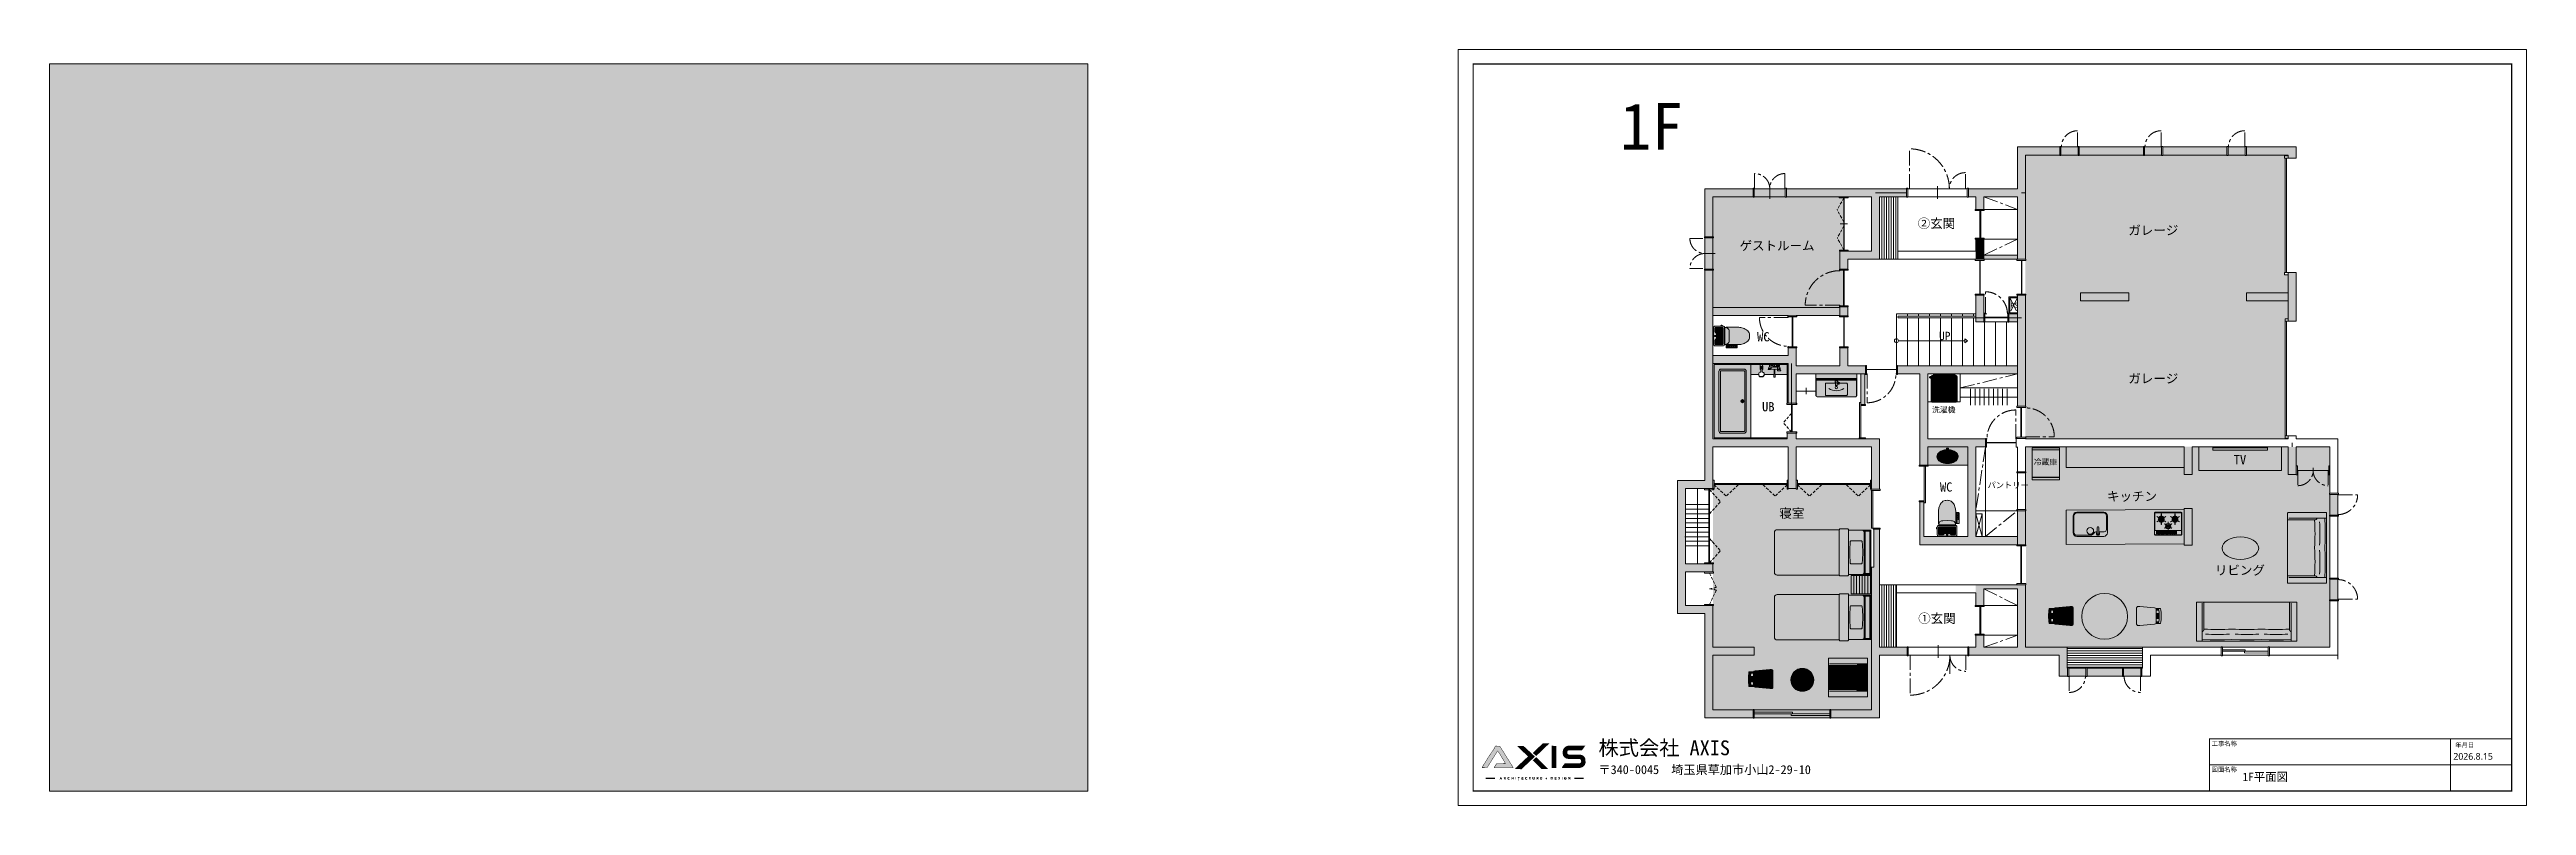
# Model space of a CAD drawing. Header units: millimetres. Extents: x -63086 to 83971, y -129912 to 13382.
# Drawn here: x -19141 to 34959, y -27048 to -10550 of the extents above; entities that cross this region are included whole.
import ezdxf

# ---------------------------------------------------------------- set-up
doc = ezdxf.new("R2010")
doc.units = ezdxf.units.MM
for name, pattern in [('CENTER', [50.8, 31.75, -6.35, 6.35, -6.35]), ('CENTERX2', [101.6, 63.5, -12.7, 12.7, -12.7]), ('HIDDEN', [9.525, 6.35, -3.175])]:
    doc.linetypes.add(name, pattern=pattern)
doc.layers.get('0').update_dxf_attribs({"lineweight": 0})
for name, color, linetype, lineweight in [('003壁', 7, 'Continuous', 9), ('004建具', 7, 'Continuous', 9), ('01用紙枠', 7, 'Continuous', 5), ('093手すり', 7, 'Continuous', 5), ('094システムキッチン', 7, 'Continuous', 0), ('096ユニットバス', 7, 'Continuous', 0), ('097家具', 7, 'Continuous', 0), ('098階段', 7, 'Continuous', 9), ('099洗濯パン', 7, 'Continuous', 9), ('95洗面', 7, 'Continuous', 5), ('展開建具用', 250, 'Continuous', 9)]:
    doc.layers.add(name, color=color, linetype=linetype, lineweight=lineweight)
doc.layers.add('LOGO_DARK', color=7, linetype='Continuous', true_color=0x131b00)
doc.layers.add('LOGO_ORANGE', color=7, linetype='Continuous', true_color=0xdc6700)
doc.layers.add('文字', color=7, linetype='Continuous')
doc.styles.add('メイリオ', font='')
doc.styles.add('小岩', font='MS Mincho.ttf', dxfattribs={"height": 150})
doc.styles.get('メイリオ').set_extended_font_data('Meiryo')

msp = doc.modelspace()

# ---------------------------------------------------------------- texts
at = {"ltscale": 10, "insert": (14690.1932, -25628.6194), "char_height": 324.269981, "attachment_point": 1, "style": '小岩'}
msp.add_mtext_dynamic_manual_height_columns('\\pxt3;株式会社 AXIS\\P{\\H0.6x;〒340-0045\u3000埼玉県草加市小山2-29-10}', width=8969.594807, gutter_width=1621.3499, heights=[0], dxfattribs=at)
at = {"layer": '01用紙枠', "style": 'メイリオ'}
for s, height, p in [('工事名称', 98.52783, (28082.9702, -25747.4576)), ('2026.8.15', 146.12812, (33361.8042, -26050.0106)), ('年月日', 98.52783, (33403.4729, -25777.2258)), ('図面名称', 98.52783, (28082.9702, -26311.5294))]:
    msp.add_text(s, height=height, dxfattribs=at).set_placement(p)
at = {"layer": '文字', "ltscale": 10, "attachment_point": 1, "style": '小岩'}
for s, width, gutter_width, insert, char_height in [('1F', 12486.983896, 5082.5998, (15156.2941, -11717.3153), 1016.51995), ('②玄関', 2456.810386, 1000, (21662.7643, -14244.2963), 200), ('ガレージ', 2456.810386, 1000, (26263.6427, -14394.1912), 200), ('ゲストルーム', 2456.810386, 1000, (17772.9463, -14729.8901), 200), ('PS', 1298.356464, 528.4724, (23689.4321, -16075.1795), 105.69448), ('WC', 2456.810386, 1000, (18154.3967, -16717.8684), 200), ('UP', 2233.599323, 909.146, (22131.0303, -16709.6804), 181.8292), ('ガレージ', 2456.810386, 1000, (26263.6427, -17630.3483), 200), ('UB', 2456.810386, 1000, (18263.09, -18245.4), 200), ('洗濯機', 1497.524459, 609.5401, (21975.6627, -18351.3524), 121.90802), ('冷蔵庫', 1497.524459, 609.5401, (24197.4562, -19489.765), 121.90802), ('TV', 2456.810386, 1000, (28565.491, -19402.7211), 200), ('WC', 2456.810386, 1000, (22148.773, -19997.2226), 200), ('パントリー', 1577.389266, 642.0476, (23188.1666, -19995.0965), 128.40952), ('寝室', 2456.810386, 1000, (18641.5495, -20570.2051), 200), ('キッチン', 2456.810386, 1000, (25798.8478, -20200.422), 200), ('リビング', 2456.810386, 1000, (28154.7305, -21813.9485), 200), ('①玄関', 2456.810386, 1000, (21674.1782, -22866.1936), 200), ('1F平面図', 2240.451007, 911.9348, (28756.0471, -26333.4874), 182.38697)]:
    msp.add_mtext_dynamic_manual_height_columns(s, width=width, gutter_width=gutter_width, heights=[0], dxfattribs=dict(at, insert=insert, char_height=char_height))

# ---------------------------------------------------------------- blocks, each defined once
blk = doc.blocks.new('*U33')
at = {"color": 0, "linetype": 'ByBlock', "lineweight": -2}
for points in [[(30, 215), (207, 215, -0.414214), (237, 185), (237, -185, -0.414214), (207, -215), (30, -215, -0.414214), (0, -185), (0, 185, -0.414214)], [(89, 11), (94, 12), (104, 12, -0.414214), (109, 7), (109, -7, -0.414214), (104, -12), (94, -12), (89, -11), (66, -11, -0.069336), (65, -12), (25, -12, -0.414214), (20, -7), (20, 7, -0.414214), (25, 12), (65, 12, -0.069336), (66, 11)], [(340, 0), (338, 97), (337, 120, 0.211916), (318, 156), (295, 176, 0.125119), (281, 182), (272, 184), (272, 189), (533, 189, -0.07041), (616, 178, -0.083469), (716, 137), (728, 128, -0.167569), (781, 45), (783, 29, -0.072319), (783, -29), (781, -45, -0.167569), (728, -128), (716, -137, -0.083469), (616, -178, -0.07041), (533, -189), (272, -189), (272, -184), (281, -182, 0.125119), (295, -176), (318, -156, 0.211916), (337, -120), (338, -97)]]:
    blk.add_lwpolyline(points, format="xyb", close=True, dxfattribs=at)
for points in [[(62, -12), (62, -47, -0.196533), (56, -61), (36, -82, 0.196533), (30, -96), (30, -165, 0.414214), (50, -185), (187, -185, 0.414214), (207, -165), (207, 165, 0.414214), (187, 185), (50, 185, 0.414214), (30, 165), (30, 96, 0.196533), (36, 82), (56, 61, -0.196533), (62, 47), (62, 12)], [(108, -152, 0.60107), (108, 152)], [(191, 215), (191, 220, 0.228779), (183, 229, 0.253275), (174, 235, 0.253275), (164, 229, 0.228779), (156, 220), (156, 215)], [(272, -184), (258, -184, -0.414214), (248, -174), (248, 174, -0.414214), (258, 184), (272, 184)]]:
    blk.add_lwpolyline(points, format="xyb", dxfattribs=at)
blk.add_lwpolyline([(509, -261), (281, -261, -0.414214), (276, -256), (276, -209, -0.414214), (281, -204), (509, -204, -0.414214), (514, -209), (514, -256, -0.414214)], format="xyb", close=True)
for points in [[(363, -224), (388, -224), (388, -250), (363, -250)], [(400, -224), (425, -224), (425, -250), (400, -250)], [(436, -224), (461, -224), (461, -250), (436, -250)], [(471, -224), (496, -224), (496, -250), (471, -250)]]:
    blk.add_lwpolyline(points, close=True, dxfattribs=at)
for centre in [(294, -214), (317, -214), (340, -214)]:
    blk.add_circle(centre, 5.07, dxfattribs=at)
blk = doc.blocks.new('浴槽（CAD素材.com）d258ce55')
at = {"color": 0, "linetype": 'ByBlock', "lineweight": -2}
blk.add_lwpolyline([(800, 1600), (0, 1600), (0, 0), (800, 0)], close=True, dxfattribs=at)
for points in [[(650, 1500), (150, 1500, 0.414214), (100, 1450), (100, 150, 0.414214), (150, 100), (650, 100, 0.414214), (700, 150), (700, 1450, 0.414214)], [(650, 1465), (150, 1465, 0.414214), (135, 1450), (135, 150, 0.414214), (150, 135), (650, 135, 0.414214), (665, 150), (665, 1450, 0.414214)]]:
    blk.add_lwpolyline(points, format="xyb", close=True, dxfattribs=at)
blk.add_circle((615, 800), 34, dxfattribs=at)
blk = doc.blocks.new('シャワー4（CAD素材.com）')
at = {"color": 0, "linetype": 'ByBlock', "lineweight": -2}
for points in [[(-20, -65), (-25, 0)], [(20, -65), (25, 0)]]:
    blk.add_lwpolyline(points, dxfattribs=at)
blk.add_lwpolyline([(-60, -215), (-60, -210, -0.414214), (-15, -165), (-15, -95, -1), (15, -95), (15, -165, -0.414214), (60, -210), (60, -215, -0.414214), (15, -260), (-15, -260, -0.414214)], format="xyb", close=True, dxfattribs=at)
for points in [[(60, -217, -0.013897), (60, -220), (60, -225, -0.414214), (15, -270), (-15, -270, -0.414214), (-60, -225), (-60, -220, -0.013897), (-60, -217, -0.013897)], [(-30, -50), (-30, -110), (-19, -110), (-19, -107, -1.816187), (19, -107), (19, -110), (30, -110), (30, -50)], [(-20, -65, 0.247864), (20, -65)]]:
    blk.add_lwpolyline(points, format="xyb", dxfattribs=at)
blk.add_circle((0, -50), 15, dxfattribs=at)
for start, end in [(139.071, 180), (0, 40.929)]:
    blk.add_arc((0, -50), 30, start, end, dxfattribs=at)
blk = doc.blocks.new('シャワー10（CAD素材.com）')
at = {"color": 0, "linetype": 'ByBlock', "lineweight": -2}
blk.add_line((92, -99), (-87, -99), dxfattribs=at)
for points in [[(-120, 0), (-120, -2), (-106, -12), (-84, -12)], [(-70, 0), (-70, -2), (-84, -12)], [(70, 0), (70, -2), (84, -12)], [(120, 0), (120, -2), (106, -12)], [(-32, -62), (-32, -22), (-70, -22), (-79, -16), (-112, -16), (-112, -51), (-32, -51)], [(-106, -16), (-106, -12)], [(-84, -16), (-84, -12)], [(-75, -62), (-75, -99)], [(-57, -51), (-57, -62)], [(-12, -62), (-12, -45), (12, -45), (12, -62)], [(-10, -99), (-10, -209)], [(-8, -30), (-8, -45)], [(10, -209), (10, -99)], [(33, -40), (31, -42), (31, -49), (33, -51)], [(33, -62), (33, -51), (58, -51), (58, -62)], [(58, -40), (60, -42), (60, -49), (58, -51)], [(67, -99), (67, -62)], [(84, -16), (84, -12)], [(106, -12), (84, -12)], [(106, -16), (106, -12)]]:
    blk.add_lwpolyline(points, dxfattribs=at)
for points in [[(118, -90), (92, -90), (92, -103), (68, -103), (68, -139, 0.414214), (71, -142), (132, -142, 0.476123), (135, -138), (127, -100), (124, -98), (119, -62), (-126, -62), (-130, -91), (-135, -108, 0.503545), (-133, -111), (-97, -111, 0.219806), (-96, -110), (-81, -93, 0.639605), (-82, -91), (-126, -91)], [(12, -209), (-12, -209), (-15, -262, 1.052153), (15, -262), (12, -209)], [(8, -45), (8, -30, 1), (-8, -30)]]:
    blk.add_lwpolyline(points, format="xyb", dxfattribs=at)
for points in [[(70, -22), (33, -22), (33, -40), (112, -40), (112, -16), (79, -16)], [(127, -135), (75, -135), (75, -107), (121, -107)]]:
    blk.add_lwpolyline(points, close=True, dxfattribs=at)
blk = doc.blocks.new('洗面台（CAD素材.com）2')
at = {"color": 0, "linetype": 'ByBlock', "lineweight": -2}
for points in [[(-438, 20), (-450, 20), (-450, 500), (450, 500), (450, 20), (438, 20)], [(-450, 400), (-440, 360), (440, 360), (450, 400), (-450, 400)], [(63, 297), (29, 297)]]:
    blk.add_lwpolyline(points, dxfattribs=at)
for points in [[(-90, 395), (-90, 385), (-440, 385), (-440, 395)], [(-85, 385), (-85, 395), (440, 395), (440, 385)]]:
    blk.add_lwpolyline(points, close=True, dxfattribs=at)
for points in [[(440, 360), (440, 30, -0.414214), (410, 0), (-410, 0, -0.414214), (-440, 30), (-440, 360)], [(-18, 297), (-220, 297, 0.414214), (-240, 277), (-240, 50, 0.414214), (-220, 30), (220, 30, 0.414214), (240, 50), (240, 277, 0.414214), (220, 297), (71, 297)], [(-163, 184, 0.323559), (163, 184)], [(-25, 327), (-25, 347, -1), (25, 347), (25, 335)], [(-18, 309), (-18, 245, 0.414214), (-10, 238), (10, 238, 0.414214), (17, 245), (17, 296)], [(-13, 249), (-13, 248, 0.414214), (-10, 245), (10, 245, 0.414214), (13, 248), (13, 249)], [(32, 296, -0.414214), (29, 306), (32, 313, -0.414214), (43, 316)]]:
    blk.add_lwpolyline(points, format="xyb", dxfattribs=at)
for points in [[(5, 303), (48, 278, 0.414214), (62, 282), (71, 297, 0.414214), (67, 310), (24, 335, 2.236835)], [(59, 307, -0.414214), (62, 296), (58, 289, -0.414214), (47, 286), (29, 297, -0.414214), (26, 308), (29, 314, -0.414214), (40, 317)]]:
    blk.add_lwpolyline(points, format="xyb", close=True, dxfattribs=at)
for centre, radius in [((0, 200), 25), ((0, 362), 5)]:
    blk.add_circle(centre, radius, dxfattribs=at)
blk = doc.blocks.new('洗面台（CAD素材.com）21')
at = {"color": 0, "linetype": 'ByBlock', "lineweight": -2}
blk.add_lwpolyline([(-26, -100), (-26, -189, 0.244755), (24, -189), (24, -100)], format="xyb", dxfattribs=at)
blk.add_circle((0, -246), 30, dxfattribs=at)
at = {"color": 0, "linetype": 'ByBlock', "lineweight": -2, "extrusion": (0, 0, -1)}
for centre, major_axis, ratio, start_param, end_param in [((-1, -317), (-275, 0), 0.654545, 1.661831, 7.762947), ((-1, -307), (265, 0), 0.641509, -1.476316, 4.617909)]:
    blk.add_ellipse(centre, major_axis=major_axis, ratio=ratio, start_param=start_param, end_param=end_param, dxfattribs=at)
blk = doc.blocks.new('ソファ（CAD素材.com）5a5d12e7')
at = {"color": 0, "linetype": 'ByBlock', "lineweight": -2}
for points in [[(1086, 0, 0.239035), (1098, 12), (1098, 842, 0.351395), (1085, 854), (-1085, 854, 0.351395), (-1098, 842), (-1098, 12, 0.239035), (-1086, 0), (1086, 0)], [(-973, 815), (-801, 821, -0.016355), (-488, 821), (-330, 815), (-161, 821, -0.016355), (152, 821), (324, 815)], [(-934, 0), (-934, 590, 0.287763), (-973, 648)], [(-934, 590, -0.033025), (-324, 590, -0.031686), (324, 590, -0.03427), (934, 590)], [(-384, 701, 0.029254), (-902, 701)], [(-265, 701, -0.029254), (253, 701)], [(324, 815), (482, 821, -0.016355), (795, 821), (973, 815)], [(378, 701, -0.029254), (896, 701)], [(934, 0), (934, 590, -0.287763), (973, 648)]]:
    blk.add_lwpolyline(points, format="xyb", dxfattribs=at)
for points in [[(-973, 854), (-973, 26)], [(973, 854), (973, 26)]]:
    blk.add_lwpolyline(points, dxfattribs=at)
blk = doc.blocks.new('ソファ（CAD素材.com）fb48a578')
at = {"color": 0, "linetype": 'ByBlock', "lineweight": -2}
for points in [[(761, 0, 0.239035), (773, 12), (773, 842, 0.351395), (760, 854), (-760, 854, 0.351395), (-773, 842), (-773, 12, 0.239035), (-761, 0), (761, 0)], [(-648, 815), (-470, 821, -0.016652), (-163, 821), (-3, 815), (157, 821, -0.016355), (470, 821), (648, 815)], [(-609, 0), (-609, 590, 0.287763), (-648, 648)], [(-609, 590, -0.034459), (-3, 590, -0.034144), (609, 590)], [(-59, 701, 0.029573), (-571, 701)], [(53, 701, -0.029254), (571, 701)], [(609, 0), (609, 590, -0.287763), (648, 648)]]:
    blk.add_lwpolyline(points, format="xyb", dxfattribs=at)
for points in [[(-648, 854), (-648, 26)], [(648, 854), (648, 26)]]:
    blk.add_lwpolyline(points, dxfattribs=at)
blk = doc.blocks.new('大型冷蔵庫6（CAD素材.com）')
at = {"color": 0, "linetype": 'ByBlock', "lineweight": -2}
for p, q in [((-300, 63), (300, 63)), ((-300, 53), (300, 53))]:
    blk.add_line(p, q, dxfattribs=at)
blk.add_lwpolyline([(-300, 699), (-300, 10, 0.414214), (-290, 0), (290, 0, 0.414214), (300, 10), (300, 699)], format="xyb", dxfattribs=at)
for points in [[(300, 699), (-300, 699)], [(-300, 657), (300, 657)]]:
    blk.add_lwpolyline(points, dxfattribs=at)
blk = doc.blocks.new('ベッド（CAD素材.com）887ea087')
at = {"color": 0, "linetype": 'ByBlock', "lineweight": -2}
for points in [[(492, 485), (0, 485), (0, -485)], [(0, 460), (150, 460)], [(25, 460), (25, -460)], [(125, -460), (125, 460)], [(150, -485), (150, 485)], [(0, -460), (150, -460)], [(0, -485), (492, -485)]]:
    blk.add_lwpolyline(points, dxfattribs=at)
for points in [[(150, 435, -0.414214), (200, 485)], [(692, 495), (2050, 495, -0.414214), (2110, 435), (2110, -435, -0.414214), (2050, -495), (692, -495)], [(200, -485, -0.414214), (150, -435)]]:
    blk.add_lwpolyline(points, format="xyb", dxfattribs=at)
for points in [[(217, 250, 0.573776), (195, 227, 0.078373), (195, -228, 0.577872), (216, -253), (430, -253, 0.577872), (451, -228, 0.060591), (451, 227, 0.573776), (430, 250)], [(692, 494, 0.414214), (672, 514), (512, 514, 0.414214), (492, 494), (492, -494, 0.414214), (512, -514), (672, -514, 0.414214), (692, -494)]]:
    blk.add_lwpolyline(points, format="xyb", close=True, dxfattribs=at)
blk = doc.blocks.new('ソファ（CAD素材.com）addd6315')
at = {"color": 0, "linetype": 'ByBlock', "lineweight": -2}
for points in [[(414, 0, 0.239035), (425, 12), (425, 842, 0.351395), (412, 854), (-412, 854, 0.351395), (-425, 842), (-425, 12, 0.239035), (-414, 0), (414, 0)], [(-261, 0), (-261, 590, 0.287763), (-301, 648)], [(-261, 590, -0.070077), (261, 590)], [(256, 701, 0.029573), (-256, 701)], [(261, 0), (261, 590, -0.287763), (301, 648)]]:
    blk.add_lwpolyline(points, format="xyb", dxfattribs=at)
for points in [[(-301, 854), (-301, 26)], [(-301, 815), (-122, 821), (122, 821), (301, 815)], [(301, 854), (301, 26)]]:
    blk.add_lwpolyline(points, dxfattribs=at)
blk = doc.blocks.new('*U310')
at = {"color": 0, "linetype": 'ByBlock', "lineweight": -2}
for points in [[(161, 427, -0.135443), (178, 390), (207, 71), (207, 30, -0.414889), (177, 0), (-177, 0, -0.414889), (-207, 30), (-207, 71), (-178, 390, -0.135443), (-161, 427)], [(-161, 480, -0.035347), (0, 492, -0.035347), (161, 480)]]:
    blk.add_lwpolyline(points, format="xyb", dxfattribs=at)
blk.add_lwpolyline([(0, 535, 0.045154), (-161, 523), (-161, 427), (161, 427), (161, 523, 0.045154)], format="xyb", close=True, dxfattribs=at)
for points in [[(-129, 484), (-129, 427)], [(-58, 490), (-58, 427)], [(58, 490), (58, 427)], [(129, 484), (129, 427)]]:
    blk.add_lwpolyline(points, dxfattribs=at)
blk = doc.blocks.new('*U320')
at = {"color": 0, "linetype": 'ByBlock', "lineweight": -2}
for p, q in [((-20, 560), (4, 560)), ((112, 584), (153, 584)), ((153, 590), (303, 590)), ((153, 580), (303, 580)), ((303, 596), (342, 596)), ((303, 593), (342, 593)), ((303, 586), (342, 586)), ((303, 577), (342, 577)), ((-20, 528), (2, 528)), ((18, 510), (558, 510)), ((18, 500), (558, 500)), ((497, 45), (497, 45))]:
    blk.add_line(p, q, dxfattribs=at)
for points in [[(2, 550, -0.414214), (42, 590), (112, 590)], [(2, 550), (2, 40, 0.414214), (42, 0), (532, 0, 0.414214), (572, 40), (572, 550, 0.414214), (532, 590), (342, 590)], [(112, 580), (93, 580), (52, 580, 0.414273), (18, 545), (18, 37, 0.369893), (40, 15), (522, 15, 0.414214), (558, 50), (558, 545, 0.414214), (522, 580), (342, 580)], [(522, 590), (522, 595, 0.414214), (508, 610), (68, 610, 0.414214), (52, 595), (52, 590)], [(165, 580), (165, 550, -1), (100, 550), (100, 580)], [(112, 588), (112, 548, 1), (153, 548), (153, 548), (153, 588)], [(18, 100, 0.325505), (33, 86), (103, 84), (174, 82), (233, 80), (285, 80), (337, 80), (396, 82), (467, 84), (543, 86, 0.307853), (558, 101)]]:
    blk.add_lwpolyline(points, format="xyb", dxfattribs=at)
for points in [[(153, 603), (153, 588), (112, 588), (112, 603)], [(182, 39), (152, 39), (152, 27), (182, 27)], [(232, 39), (202, 39), (202, 27), (232, 27)], [(282, 39), (252, 39), (252, 27), (282, 27)], [(332, 39), (302, 39), (302, 27), (332, 27)], [(382, 39), (352, 39), (352, 27), (382, 27)], [(402, 27), (402, 43), (437, 43), (437, 27)], [(408, 52), (408, 76), (432, 76), (432, 52)]]:
    blk.add_lwpolyline(points, close=True, dxfattribs=at)
for points in [[(342, 548), (342, 598), (303, 598), (303, 548, 1)], [(398, 140), (454, 143, 0.467752), (458, 148), (458, 165, 0.369744), (454, 169), (398, 166), (354, 164), (317, 163), (285, 162), (253, 163), (216, 164), (172, 166), (116, 168, 0.379267), (112, 165), (112, 148, 0.423458), (116, 144), (172, 141), (216, 138), (252, 137), (285, 136), (317, 137), (354, 138)]]:
    blk.add_lwpolyline(points, format="xyb", close=True, dxfattribs=at)
for points in [[(558, 185), (467, 179), (396, 175), (337, 172), (285, 172), (233, 172), (174, 175), (103, 179), (18, 185)], [(57, 85), (58, 16)], [(467, 35), (467, 45), (497, 45)], [(497, 45), (497, 25), (467, 25), (467, 45)], [(518, 85), (517, 67), (518, 15)]]:
    blk.add_lwpolyline(points, dxfattribs=at)
for centre, radius in [((-20, 544), 16), ((-20, 544), 13), ((157, 49), 1.71), ((157, 43), 1.71), ((157, 49), 0.709), ((157, 43), 0.709), ((207, 49), 1.71), ((207, 43), 1.71), ((207, 49), 0.709), ((207, 43), 0.709), ((257, 49), 1.71), ((257, 43), 1.71), ((257, 49), 0.709), ((257, 43), 0.709), ((307, 49), 1.71), ((307, 43), 1.71), ((307, 49), 0.709), ((307, 43), 0.709), ((358, 49), 1.71), ((358, 43), 1.71), ((358, 49), 0.709), ((358, 43), 0.709)]:
    blk.add_circle(centre, radius, dxfattribs=at)

# ---------------------------------------------------------------- hatches: boundary and pattern name
at = {"ltscale": 10, "true_color": 0xfeeab9, "transparency": 33554480}
h = msp.add_hatch(color=254, dxfattribs=at)
h.dxf.hatch_style = 1
h.paths.add_polyline_path([(3540.6603, -10862.683), (-19141.0118, -10862.683), (-19141.0118, -26735.199), (3540.6603, -26735.199)])
at = {"layer": '003壁', "ltscale": 10, "true_color": 0xc7c8ca}
h = msp.add_hatch(color=9, dxfattribs=at)
h.dxf.hatch_style = 1
h.paths.add_polyline_path([(24016.4634, -12851.3749), (24766.4634, -12851.3749), (24766.4634, -12676.3749), (23841.4634, -12676.3749), (23841.4634, -13586.3749), (22768.9634, -13586.3749), (22768.9634, -13761.3749), (22931.4634, -13761.3749), (22931.4634, -14038.8749), (23106.4634, -14038.8749), (23106.4634, -13761.3749), (23841.4634, -13761.3749), (23841.4634, -15126.3749), (24016.4634, -15126.3749), (24016.4634, -13761.3749)])
h = msp.add_hatch(color=9, dxfattribs=at)
h.dxf.hatch_style = 1
h.paths.add_polyline_path([(26591.4634, -12676.3749), (25191.4634, -12676.3749), (25191.4634, -12851.3749), (26591.4634, -12851.3749)])
h = msp.add_hatch(color=9, dxfattribs=at)
h.dxf.hatch_style = 1
h.paths.add_polyline_path([(28416.4634, -12676.3749), (27016.4634, -12676.3749), (27016.4634, -12851.3749), (28416.4634, -12851.3749)])
h = msp.add_hatch(color=9, dxfattribs=at)
h.dxf.hatch_style = 1
h.paths.add_polyline_path([(29931.4634, -12676.3749), (28841.4634, -12676.3749), (28841.4634, -12851.3749), (29756.4634, -12851.3749), (29756.4634, -12918.8749), (29931.4634, -12918.8749)])
h = msp.add_hatch(color=9, dxfattribs=at)
h.dxf.hatch_style = 1
h.paths.add_polyline_path([(18066.4634, -13586.3749), (18091.4634, -13586.3749), (17016.4634, -13586.3749), (17016.4634, -14636.3749), (17191.4634, -14636.3749), (17191.4634, -13761.3749), (18066.4634, -13761.3749)])
at = {"layer": '003壁', "ltscale": 10, "true_color": 0xad9a7c, "transparency": 33554521}
h = msp.add_hatch(color=33, dxfattribs=at)
h.dxf.hatch_style = 1
edge = h.paths.add_edge_path()
edge.add_line((20048.9634, -14399.0602), (20048.9634, -14316.1605))
edge.add_line((20048.9634, -14316.1605), (19906.5519, -14050.0322))
edge.add_line((19906.5519, -14050.0322), (20047.6412, -13786.3749))
edge.add_line((20047.6412, -13786.3749), (19960.1412, -13786.3749))
edge.add_line((19960.1412, -13786.3749), (19950.1412, -13786.3749))
edge.add_line((19950.1412, -13786.3749), (19950.1412, -13761.3749))
edge.add_line((19950.1412, -13761.3749), (18796.4634, -13761.3749))
edge.add_line((18796.4634, -13761.3749), (18796.4634, -13771.3749))
edge.add_line((18796.4634, -13771.3749), (18771.4634, -13771.3749))
edge.add_line((18771.4634, -13771.3749), (18771.4634, -13761.3749))
edge.add_line((18771.4634, -13761.3749), (18091.4634, -13761.3749))
edge.add_line((18091.4634, -13761.3749), (18091.4634, -13771.3749))
edge.add_line((18091.4634, -13771.3749), (18066.4634, -13771.3749))
edge.add_line((18066.4634, -13771.3749), (18066.4634, -13761.3749))
edge.add_line((18066.4634, -13761.3749), (17191.4634, -13761.3749))
edge.add_line((17191.4634, -13761.3749), (17191.4634, -14636.3749))
edge.add_line((17191.4634, -14636.3749), (17201.4634, -14636.3749))
edge.add_line((17201.4634, -14636.3749), (17201.4634, -14661.3749))
edge.add_line((17201.4634, -14661.3749), (17191.4634, -14661.3749))
edge.add_line((17191.4634, -14661.3749), (17191.4634, -15341.3749))
edge.add_line((17191.4634, -15341.3749), (17201.4634, -15341.3749))
edge.add_line((17201.4634, -15341.3749), (17201.4634, -15366.3749))
edge.add_line((17201.4634, -15366.3749), (17191.4634, -15366.3749))
edge.add_line((17191.4634, -15366.3749), (17191.4634, -16176.3749))
edge.add_line((17191.4634, -16176.3749), (19961.4634, -16176.3749))
edge.add_line((19961.4634, -16176.3749), (19961.4634, -16166.3749))
edge.add_line((19961.4634, -16166.3749), (19951.4634, -16166.3749))
edge.add_line((19951.4634, -16166.3749), (19951.4634, -16141.3749))
edge.add_line((19951.4634, -16141.3749), (19961.4634, -16141.3749))
edge.add_line((19961.4634, -16141.3749), (19961.4634, -16131.3749))
edge.add_line((19961.4634, -16131.3749), (19206.4634, -16131.3749))
edge.add_arc((19961.4634, -16131.3749), 755, 90, 180, ccw=False)
edge.add_line((19961.4634, -15376.3749), (19961.4634, -15366.3749))
edge.add_line((19961.4634, -15366.3749), (19951.4634, -15366.3749))
edge.add_line((19951.4634, -15366.3749), (19951.4634, -15341.3749))
edge.add_line((19951.4634, -15341.3749), (19961.4634, -15341.3749))
edge.add_line((19961.4634, -15341.3749), (19961.4634, -14951.3749))
edge.add_line((19961.4634, -14951.3749), (19951.4634, -14951.3749))
edge.add_line((19951.4634, -14951.3749), (19951.4634, -14926.3749))
edge.add_line((19951.4634, -14926.3749), (19961.4634, -14926.3749))
edge.add_line((19961.4634, -14926.3749), (20048.9634, -14926.3749))
edge.add_line((20048.9634, -14926.3749), (19907.8741, -14662.7175))
edge.add_line((19907.8741, -14662.7175), (20048.9634, -14399.0602))
edge = h.paths.add_edge_path(flags=17)
edge.add_line((20043.9634, -15366.3749), (19961.4634, -15366.3749))
edge.add_line((19961.4634, -15366.3749), (19961.4634, -15376.3749))
edge.add_arc((19961.4634, -16131.3749), 755, 90, 180)
edge.add_line((19206.4634, -16131.3749), (19961.4634, -16131.3749))
edge.add_line((19961.4634, -16131.3749), (19961.4634, -16141.3749))
edge.add_line((19961.4634, -16141.3749), (20043.9634, -16141.3749))
edge.add_line((20043.9634, -16141.3749), (20043.9634, -15366.3749))
h.paths.add_polyline_path([(20048.9634, -13786.3749), (20047.6412, -13786.3749), (19906.5519, -14050.0322), (20048.9634, -14316.1605)], flags=17)
h.paths.add_polyline_path([(20048.9634, -14399.0602), (19907.8741, -14662.7175), (20048.9634, -14926.3749)], flags=17)
h.paths.add_polyline_path([(17696.6606, -15057.6044), (19552.0892, -15057.6044)], flags=16)
at = {"layer": '003壁', "ltscale": 10, "true_color": 0xc7c8ca}
h = msp.add_hatch(color=9, dxfattribs=at)
h.dxf.hatch_style = 1
h.paths.add_polyline_path([(21418.9634, -13586.3749), (18796.4634, -13586.3749), (18796.4634, -13761.3749), (19961.4634, -13761.3749), (20145.1412, -13761.3749), (20656.4634, -13761.3749), (20656.4634, -14951.3749), (20136.4634, -14951.3749), (19961.4634, -14951.3749), (19961.4634, -15341.3749), (20136.4634, -15341.3749), (20136.4634, -15126.3749), (20656.4634, -15126.3749), (20831.4634, -15126.3749), (20831.4634, -13761.3749), (21418.9634, -13761.3749)])
h = msp.add_hatch(color=9, dxfattribs=at)
h.dxf.hatch_style = 1
h.paths.add_polyline_path([(23106.4634, -14688.8749), (22931.4634, -14688.8749), (22931.4634, -14951.3749), (22932.3354, -14951.3749), (22932.3354, -15126.3749), (23106.4634, -15126.3749), (23106.4634, -15038.8749)])
h = msp.add_hatch(color=9, dxfattribs=at)
h.dxf.hatch_style = 1
h.paths.add_polyline_path([(23841.4634, -15036.3749), (23106.4634, -15036.3749), (23106.4634, -15126.3749), (23841.4634, -15126.3749)])
h = msp.add_hatch(color=9, dxfattribs=at)
h.dxf.hatch_style = 1
h.paths.add_polyline_path([(20831.4634, -19046.3749), (20511.4634, -19046.3749), (20326.4634, -19046.3749), (19011.4634, -19046.3749), (19011.4634, -18921.3749), (18826.4634, -18921.3749), (18814.2634, -18921.3749), (18814.2634, -19046.3749), (17191.4634, -19046.3749), (17191.4634, -15366.3749), (17016.4634, -15366.3749), (17016.4634, -19956.3749), (16416.4634, -19956.3749), (16416.4634, -20671.3749), (16416.4634, -22861.3749), (17016.4634, -22861.3749), (17016.4634, -25136.3749), (18066.4634, -25136.3749), (18066.4634, -24961.3749), (17191.4634, -24961.3749), (17191.4634, -23771.3749), (18091.4634, -23771.3749), (18091.4634, -23596.3749), (17191.4634, -23596.3749), (17191.4634, -22686.3749), (17006.4634, -22686.3749), (16591.4634, -22686.3749), (16591.4634, -21951.3749), (17016.4634, -21951.3749), (17191.4634, -21951.3749), (17191.4634, -21776.3749), (17006.4634, -21776.3749), (16591.4634, -21776.3749), (16591.4634, -20131.3749), (17016.4634, -20131.3749), (17191.4634, -20131.3749), (17191.4634, -19946.3749), (17191.4634, -19221.3749), (18836.4634, -19221.3749), (18836.4634, -19956.3749), (18836.4634, -20131.3749), (19011.4634, -20131.3749), (19011.4634, -19946.3749), (19011.4634, -19221.3749), (20656.4634, -19221.3749), (20656.4634, -19956.3749), (20656.4634, -20141.3749), (20656.4634, -20146.3749), (20831.4634, -20146.3749)])
h = msp.add_hatch(color=9, dxfattribs=at)
h.dxf.hatch_style = 1
h.paths.add_polyline_path([(29931.4634, -15418.8749), (29756.4634, -15418.8749), (29756.4634, -16478.8749), (29931.4634, -16478.8749)])
h = msp.add_hatch(color=9, dxfattribs=at)
h.dxf.hatch_style = 1
h.paths.add_polyline_path([(24016.4634, -15913.8749), (24015.1412, -15913.8749), (23841.4634, -15913.8749), (23841.4634, -18336.3749), (24016.4634, -18336.3749)])
h.paths.add_polyline_path([(23106.4634, -15913.8749), (23105.1412, -15913.8749), (22931.4634, -15913.8749), (22931.4634, -16403.8749), (23018.9634, -16403.8749), (23106.4634, -16403.8749), (23106.4634, -16306.3749)])
h.paths.add_polyline_path([(23106.4634, -16403.8749), (23018.9634, -16403.8749), (22931.4634, -16403.8749), (22931.4634, -16491.3749), (23106.4634, -16491.3749)])
h.paths.add_polyline_path([(23841.4634, -16403.8749), (23656.4634, -16403.8749), (23656.4634, -16491.3749), (23832.7134, -16491.3749), (23841.4634, -16491.3749)])
h.paths.add_polyline_path([(23841.4634, -16316.3749), (23656.4634, -16316.3749), (23656.4634, -16403.8749), (23841.4634, -16403.8749)])
h.paths.add_polyline_path([(19961.4634, -16176.3749), (17191.4634, -16176.3749), (17191.4634, -16351.3749), (18836.4634, -16351.3749), (18836.4634, -16361.3749), (19011.4634, -16361.3749), (19011.4634, -16351.3749), (19961.4634, -16351.3749)])
h.paths.add_polyline_path([(20136.4634, -16166.3749), (19961.4634, -16166.3749), (19961.4634, -16176.3749), (19961.4634, -16351.3749), (19961.4634, -16361.3749), (20136.4634, -16361.3749)])
h = msp.add_hatch(color=9, dxfattribs=at)
h.dxf.hatch_style = 1
h.paths.add_polyline_path([(26271.4634, -15861.3749), (25221.4634, -15861.3749), (25221.4634, -16036.3749), (26271.4634, -16036.3749)])
h = msp.add_hatch(color=9, dxfattribs=at)
h.dxf.hatch_style = 1
h.paths.add_polyline_path([(29756.4634, -15861.3749), (28846.4634, -15861.3749), (28846.4634, -15948.8749), (28846.4634, -16036.3749), (29756.4634, -16036.3749)])
h = msp.add_hatch(color=9, dxfattribs=at)
h.dxf.hatch_style = 1
h.paths.add_polyline_path([(19011.4634, -17061.3749), (18836.4634, -17061.3749), (18836.4634, -17226.3749), (17191.4634, -17226.3749), (17191.4634, -17401.3749), (18836.4634, -17401.3749), (18836.4634, -18271.3749), (19011.4634, -18271.3749), (19011.4634, -17628.8749), (20521.4634, -17628.8749), (20521.4634, -17453.8749), (20136.4634, -17453.8749), (20136.4634, -17061.3749), (19961.4634, -17061.3749), (19961.4634, -17453.8749), (19011.4634, -17453.8749)])
h.paths.add_polyline_path([(20511.4634, -17628.8749), (20423.9634, -17628.8749), (20423.9634, -18296.3749), (20511.4634, -18296.3749)])
h = msp.add_hatch(color=9, dxfattribs=at)
h.dxf.hatch_style = 1
h.paths.add_polyline_path([(23841.4634, -17453.8749), (21706.4634, -17453.8749), (21221.4634, -17453.8749), (21221.4634, -17628.8749), (21706.4634, -17628.8749), (21706.4634, -19046.3749), (21706.4634, -19621.3749), (21881.4634, -19621.3749), (21881.4634, -19221.3749), (22756.4634, -19221.3749), (22756.4634, -21181.3749), (21793.9634, -21181.3749), (21793.9634, -20421.3749), (21706.4634, -20421.3749), (21706.4634, -21356.3749), (21793.9634, -21356.3749), (23841.4634, -21356.3749), (23841.4634, -21268.8749), (23841.4634, -21181.3749), (22931.4634, -21181.3749), (22931.4634, -19221.3749), (23141.4634, -19221.3749), (23141.4634, -19046.3749), (21881.4634, -19046.3749), (21881.4634, -17628.8749), (23841.4634, -17628.8749)])
at = {"layer": '003壁', "ltscale": 10, "true_color": 0xd5d3c0, "transparency": 33554521}
h = msp.add_hatch(color=254, dxfattribs=at)
h.dxf.hatch_style = 1
h.paths.add_polyline_path([(20655.2475, -20043.8749), (17190.2475, -20043.8749), (17190.2475, -24961.3749), (20655.2475, -24961.3749)])
at = {"layer": '003壁', "ltscale": 10, "true_color": 0xc7c8ca}
h = msp.add_hatch(color=9, dxfattribs=at)
h.dxf.hatch_style = 1
h.paths.add_polyline_path([(20831.4634, -21021.3749), (20701.4634, -21021.3749), (20701.4634, -21846.3749), (20656.4634, -21846.3749), (20656.4634, -23596.3749), (20656.4634, -24961.3749), (19766.4634, -24961.3749), (19766.4634, -25136.3749), (20831.4634, -25136.3749), (20831.4634, -23771.3749), (21431.4634, -23771.3749), (21431.4634, -23596.3749), (20831.4634, -23596.3749)])
h = msp.add_hatch(color=9, dxfattribs=at)
h.dxf.hatch_style = 1
h.paths.add_polyline_path([(24016.4634, -20615.7908), (24015.1412, -20615.7908), (23841.4634, -20615.7908), (23841.4634, -21356.3749), (24016.4634, -21356.3749)])
h = msp.add_hatch(color=9, dxfattribs=at)
h.dxf.hatch_style = 1
h.paths.add_polyline_path([(24926.4634, -23596.3749), (24016.4634, -23596.3749), (24016.4634, -22231.3749), (24015.1412, -22231.3749), (23840.1412, -22231.3749), (23830.1412, -22231.3749), (22928.9798, -22231.3749), (22928.9798, -22406.3749), (22931.4634, -22406.3749), (22931.4634, -22683.8749), (23106.4634, -22683.8749), (23106.4634, -22406.3749), (23106.4634, -22321.3749), (23841.4634, -22321.3749), (23841.4634, -23596.3749), (23106.4634, -23596.3749), (23106.4634, -23333.8749), (22931.4634, -23333.8749), (22931.4634, -23596.3749), (22781.4634, -23596.3749), (22781.4634, -23771.3749), (24751.4634, -23771.3749), (24751.4634, -24138.8749), (24751.4634, -24226.3749), (24936.4634, -24226.3749), (24936.4634, -24051.3749), (24926.4634, -24051.3749)])
h = msp.add_hatch(color=9, dxfattribs=at)
h.dxf.hatch_style = 1
h.paths.add_polyline_path([(19741.4634, -24961.3749), (18091.4634, -24961.3749), (18091.4634, -25013.8749), (18931.4634, -25013.8749), (18931.4634, -25048.8749), (19741.4634, -25048.8749)])
h.paths.add_polyline_path([(19741.4634, -25083.8749), (18901.4634, -25083.8749), (18901.4634, -25048.8749), (18091.4634, -25048.8749), (18091.4634, -25136.3749), (19741.4634, -25136.3749)])
at = {"layer": '097家具', "ltscale": 10, "true_color": 0xc7c8ca}
h = msp.add_hatch(color=9, dxfattribs=at)
h.dxf.hatch_style = 1
h.paths.add_polyline_path([(25336.4634, -24051.3749), (24961.4634, -24051.3749), (24961.4634, -24226.3749), (25336.4634, -24226.3749)])
h.paths.add_polyline_path([(26136.4634, -24051.3749), (25361.4634, -24051.3749), (25361.4634, -24226.3749), (26136.4634, -24226.3749)])
h.paths.add_polyline_path([(26536.4634, -24051.3749), (26161.4634, -24051.3749), (26161.4634, -24226.3749), (26536.4634, -24226.3749)])
h.paths.add_polyline_path([(30841.4634, -20258.8749), (30666.4634, -20258.8749), (30666.4634, -20708.8749), (30841.4634, -20708.8749)])
h.paths.add_polyline_path([(30841.4634, -22108.8749), (30666.4634, -22108.8749), (30666.4634, -22558.8749), (30841.4634, -22558.8749)])
h.paths.add_polyline_path([(25166.4634, -12676.3749), (24791.4634, -12676.3749), (24791.4634, -12851.3749), (25166.4634, -12851.3749)])
h.paths.add_polyline_path([(26991.4634, -12676.3749), (26616.4634, -12676.3749), (26616.4634, -12851.3749), (26991.4634, -12851.3749)])
h.paths.add_polyline_path([(28816.4634, -12676.3749), (28441.4634, -12676.3749), (28441.4634, -12851.3749), (28816.4634, -12851.3749)])
h.paths.add_polyline_path([(18771.4634, -13586.3749), (18091.4634, -13586.3749), (18091.4634, -13761.3749), (18771.4634, -13761.3749)])
h.paths.add_polyline_path([(17191.4634, -14661.3749), (17016.4634, -14661.3749), (17016.4634, -15001.3749), (17191.4634, -15001.3749)])
h.paths.add_polyline_path([(17191.4634, -15001.3749), (17016.4634, -15001.3749), (17016.4634, -15341.3749), (17191.4634, -15341.3749)])
at = {"layer": '097家具', "ltscale": 10, "true_color": 0x515152, "transparency": 33554592}
h = msp.add_hatch(color=251, dxfattribs=at)
h.dxf.hatch_style = 1
h.paths.add_polyline_path([(29688.0079, -12851.3749), (24011.9382, -12851.3749), (24011.9382, -19046.3749), (29688.0079, -19046.3749)])
at = {"layer": '097家具', "ltscale": 10}
h = msp.add_hatch(dxfattribs=at)
h.set_pattern_fill('ANSI31', color=256, scale=16, angle=45)
h.paths.add_polyline_path([(21231.4634, -13761.3749), (20831.4634, -13761.3749), (20831.4634, -15126.3749), (21231.4634, -15126.3749)])
at = {"layer": '097家具', "ltscale": 10, "true_color": 0x515152, "transparency": 33554592}
h = msp.add_hatch(color=251, dxfattribs=at)
h.dxf.hatch_style = 1
h.paths.add_polyline_path([(29756.4634, -15468.8749), (29746.4634, -15468.8749), (29686.4634, -15468.8749), (29686.4634, -15861.3749), (29756.4634, -15861.3749)])
h.paths.add_polyline_path([(29756.4634, -16036.3749), (29686.4634, -16036.3749), (29686.4634, -16428.8749), (29756.4634, -16428.8749)])
at = {"layer": '097家具', "ltscale": 10, "true_color": 0x868788, "transparency": 33554587}
h = msp.add_hatch(color=252, dxfattribs=at)
h.dxf.hatch_style = 1
h.paths.add_polyline_path([(17932.9835, -16673.2958), (17920.7932, -16663.6198, 0.0834691276), (17821.303, -16623.1752, 0.070410132), (17738.0571, -16611.394), (17477.524, -16611.394), (17477.524, -16617.3288), (17486.3967, -16619.0178, -0.1251187278), (17499.79, -16625.2749), (17523.5255, -16644.7052, -0.211916042), (17541.7922, -16680.9209), (17542.9143, -16703.5739), (17545.2212, -16800.8939), (17542.9143, -16898.2139), (17541.7922, -16920.8669, -0.211916042), (17523.5255, -16957.0826), (17499.79, -16976.5129, -0.1251187278), (17486.3967, -16982.77), (17477.524, -16984.459), (17477.524, -16990.3938), (17738.0571, -16990.3938, 0.070410132), (17821.303, -16978.6127, 0.0834691276), (17920.7932, -16938.1681), (17932.9835, -16928.492, 0.1675691242), (17985.5774, -16846.0431), (17987.9579, -16829.6709, 0.0723187087), (17987.9579, -16772.1169), (17985.5774, -16755.7447, 0.1675691242)])
h.paths.add_polyline_path([(17545.2212, -16800.8939), (17542.9143, -16703.5739), (17541.7922, -16680.9209, 0.211916042), (17523.5255, -16644.7052), (17499.79, -16625.2749, 0.1251187278), (17486.3967, -16619.0178), (17477.524, -16617.3288), (17462.9712, -16617.3288, 0.4142135624), (17452.9712, -16627.3288), (17452.9712, -16974.459, 0.4142135624), (17462.9712, -16984.459), (17477.524, -16984.459), (17486.3967, -16982.77, 0.1251187278), (17499.79, -16976.5129), (17523.5255, -16957.0826, 0.211916042), (17541.7922, -16920.8669), (17542.9143, -16898.2139)])
h.paths.add_polyline_path([(17412.2717, -16585.8939), (17235.039, -16585.8939, 0.4142135624), (17205.039, -16615.8939), (17205.039, -16985.8939, 0.4142135624), (17235.039, -17015.8939), (17412.2717, -17015.8939, 0.4142135624), (17442.2717, -16985.8939), (17442.2717, -16615.8939, 0.4142135624)])
h.paths.add_polyline_path([(17412.2717, -16635.8939), (17412.2717, -16965.8939, -0.4142135624), (17392.2717, -16985.8939), (17255.039, -16985.8939, -0.4142135624), (17235.039, -16965.8939), (17235.039, -16896.4951, -0.1965334305), (17240.768, -16882.4831), (17260.8212, -16862.0592, 0.1965334305), (17266.5501, -16848.0471), (17266.5501, -16812.8387), (17230.3401, -16812.8387, -0.4142135624), (17225.5349, -16808.0334), (17225.5349, -16793.7544, -0.4142135624), (17230.3401, -16788.9492), (17266.5501, -16788.9492), (17266.5501, -16753.7407, 0.1965334305), (17260.8212, -16739.7286), (17240.768, -16719.3047, -0.1965334305), (17235.039, -16705.2927), (17235.039, -16635.8939, -0.4142135624), (17255.039, -16615.8939), (17392.2717, -16615.8939, -0.4142135624)], flags=16)
h.paths.add_polyline_path([(17412.2717, -16635.8939, 0.4142135624), (17392.2717, -16615.8939), (17255.039, -16615.8939, 0.4142135624), (17235.039, -16635.8939), (17235.039, -16705.2927, 0.1965334305), (17240.768, -16719.3047), (17260.8212, -16739.7286, -0.1965334305), (17266.5501, -16753.7407), (17266.5501, -16788.9492), (17270.242, -16788.9492, -0.069335621), (17271.3948, -16789.7079), (17293.7011, -16789.7079), (17298.7011, -16788.465), (17309.3177, -16788.465, -0.4142135624), (17314.3177, -16793.465), (17314.3177, -16808.3228, -0.4142135624), (17309.3177, -16813.3228), (17298.7011, -16813.3228), (17293.7011, -16812.0799), (17271.3948, -16812.0799, -0.069335621), (17270.242, -16812.8387), (17266.5501, -16812.8387), (17266.5501, -16848.0471, -0.1965334305), (17260.8212, -16862.0592), (17240.768, -16882.4831, 0.1965334305), (17235.039, -16896.4951), (17235.039, -16965.8939, 0.4142135624), (17255.039, -16985.8939), (17392.2717, -16985.8939, 0.4142135624), (17412.2717, -16965.8939)], flags=0)
h.paths.add_polyline_path([(17309.3177, -16788.465), (17298.7011, -16788.465), (17293.7011, -16789.7079), (17271.3948, -16789.7079, 0.069335621), (17270.242, -16788.9492), (17230.3401, -16788.9492, 0.4142135624), (17225.5349, -16793.7544), (17225.5349, -16808.0334, 0.4142135624), (17230.3401, -16812.8387), (17270.242, -16812.8387, 0.069335621), (17271.3948, -16812.0799), (17293.7011, -16812.0799), (17298.7011, -16813.3228), (17309.3177, -16813.3228, 0.4142135624), (17314.3177, -16808.3228), (17314.3177, -16793.465, 0.4142135624)], flags=0)
h.paths.add_polyline_path([(17396.3925, -16580.626, 0.2287789873), (17388.2577, -16571.4829, 0.2532747286), (17378.6225, -16566.0641, 0.2532747286), (17368.9873, -16571.4829, 0.2287789873), (17360.8526, -16580.626), (17360.8526, -16585.8939), (17396.3925, -16585.8939)])
h = msp.add_hatch(color=252, dxfattribs=at)
h.dxf.hatch_style = 1
h.paths.add_polyline_path([(17412.2717, -16635.8939, 0.4142135624), (17392.2717, -16615.8939), (17255.039, -16615.8939, 0.4142135624), (17235.039, -16635.8939), (17235.039, -16705.2927, 0.1965334305), (17240.768, -16719.3047), (17260.8212, -16739.7286, -0.1965334305), (17266.5501, -16753.7407), (17266.5501, -16788.9492), (17270.242, -16788.9492, -0.069335621), (17271.3948, -16789.7079), (17293.7011, -16789.7079), (17298.7011, -16788.465), (17309.3177, -16788.465, -0.4142135624), (17314.3177, -16793.465), (17314.3177, -16808.3228, -0.4142135624), (17309.3177, -16813.3228), (17298.7011, -16813.3228), (17293.7011, -16812.0799), (17271.3948, -16812.0799, -0.069335621), (17270.242, -16812.8387), (17266.5501, -16812.8387), (17266.5501, -16848.0471, -0.1965334305), (17260.8212, -16862.0592), (17240.768, -16882.4831, 0.1965334305), (17235.039, -16896.4951), (17235.039, -16965.8939, 0.4142135624), (17255.039, -16985.8939), (17392.2717, -16985.8939, 0.4142135624), (17412.2717, -16965.8939)])
h.paths.add_polyline_path([(17314.3177, -16793.465, 0.4142135624), (17309.3177, -16788.465), (17298.7011, -16788.465), (17293.7011, -16789.7079), (17271.3948, -16789.7079, 0.069335621), (17270.242, -16788.9492), (17230.3401, -16788.9492, 0.4142135624), (17225.5349, -16793.7544), (17225.5349, -16808.0334, 0.4142135624), (17230.3401, -16812.8387), (17270.242, -16812.8387, 0.069335621), (17271.3948, -16812.0799), (17293.7011, -16812.0799), (17298.7011, -16813.3228), (17309.3177, -16813.3228, 0.4142135624), (17314.3177, -16808.3228)])
h.paths.add_polyline_path([(17719.295, -17009.5701, 0.4142135624), (17714.295, -17004.5701), (17486.0803, -17004.5701, 0.4142135624), (17481.0803, -17009.5701), (17481.0803, -17057.0433, 0.4142135624), (17486.0803, -17062.0433), (17714.295, -17062.0433, 0.4142135624), (17719.295, -17057.0433)])
h.paths.add_polyline_path([(17666.1221, -17025.2909), (17666.1221, -17050.7131), (17641.1221, -17050.7131), (17641.1221, -17025.2909)], flags=16)
h.paths.add_polyline_path([(17676.5134, -17025.2909), (17701.5134, -17025.2909), (17701.5134, -17050.7131), (17676.5134, -17050.7131)], flags=16)
h.paths.add_polyline_path([(17629.9347, -17025.2909), (17629.9347, -17050.7131), (17604.9347, -17050.7131), (17604.9347, -17025.2909)], flags=16)
h.paths.add_polyline_path([(17593.0893, -17025.2909), (17593.0893, -17050.7131), (17568.0893, -17050.7131), (17568.0893, -17025.2909)], flags=16)
h.paths.add_polyline_path([(17539.8659, -17015.1029, -1), (17550.0141, -17015.1029, -1)], flags=16)
h.paths.add_polyline_path([(17516.9221, -17015.1029, -1), (17527.0703, -17015.1029, -1)], flags=16)
h.paths.add_polyline_path([(17493.9784, -17015.1029, -1), (17504.1266, -17015.1029, -1)], flags=16)
h = msp.add_hatch(color=252, dxfattribs=at)
h.dxf.hatch_style = 1
h.paths.add_polyline_path([(18814.2634, -17423.6071), (18655.0975, -17423.6071), (18655.0975, -17426.0841), (18640.7558, -17436.0748), (18640.7558, -17440.1031), (18646.9941, -17440.1031), (18646.9941, -17463.6655), (18593.0975, -17463.6655), (18595.1705, -17465.8087), (18595.1705, -17472.7152), (18593.0975, -17474.8584), (18593.0975, -17485.813), (18654.0894, -17485.813), (18659.4395, -17521.8865), (18662.0615, -17523.8378), (18670.0336, -17561.8627, -0.4761234109), (18667.0975, -17565.4782), (18605.7916, -17565.4782, -0.4142135624), (18602.7916, -17562.4782), (18602.7916, -17526.8043), (18626.9447, -17526.8043), (18626.9447, -17522.813), (18545.0975, -17522.813), (18545.0975, -17632.813), (18547.0975, -17632.813), (18547.7028, -17642.7256), (18814.2634, -17642.7256)])
h.paths.add_polyline_path([(18525.0975, -17522.813), (18448.2704, -17522.813), (18439.1341, -17533.5433, -0.219806206), (18437.6113, -17534.2467), (18402.0975, -17534.2467, -0.5035454759), (18400.1839, -17531.665), (18405.2695, -17514.9362), (18409.2586, -17485.813), (18478.0975, -17485.813), (18478.0975, -17474.8584), (18423.2008, -17474.8584), (18423.2008, -17440.1031), (18429.4391, -17440.1031), (18429.4391, -17436.0748), (18415.0975, -17426.0841), (18415.0975, -17423.6071), (18275.0975, -17423.6071), (18272.7631, -17453.9534, -0.1805094309), (18280.0975, -17473.6071), (18280.0975, -17533.6071), (18269.5331, -17533.6071), (18269.5331, -17530.9058, 1.8161873685), (18230.6619, -17530.9058), (18230.6619, -17533.6071), (18220.0975, -17533.6071), (18220.0975, -17473.6071, -0.1805094309), (18227.4318, -17453.9534), (18225.0975, -17423.6071), (18120.8868, -17423.6071), (18019.4902, -17423.6071), (18019.4902, -17642.7256), (18190.1061, -17642.7256, -0.0089985293), (18190.167, -17641.1071, -0.0138969378), (18190.0975, -17638.6071), (18190.0975, -17633.6071, -0.4142135624), (18235.0975, -17588.6071), (18235.0975, -17518.6071, -1), (18265.0975, -17518.6071), (18265.0975, -17588.6071, -0.4142135624), (18310.0975, -17633.6071), (18310.0975, -17638.6071, -0.0138969378), (18310.028, -17641.1071, -0.0089985293), (18310.0888, -17642.7256), (18522.4921, -17642.7256), (18523.0975, -17632.813), (18525.0975, -17632.813)])
h.paths.add_polyline_path([(18019.4902, -17423.6071), (17219.4902, -17423.6071), (17219.4902, -19023.6071), (18019.4902, -19023.6071)])
h.paths.add_polyline_path([(17869.4902, -17523.6071, -0.4142135624), (17919.4902, -17573.6071), (17919.4902, -18873.6071, -0.4142135624), (17869.4902, -18923.6071), (17369.4902, -18923.6071, -0.4142135624), (17319.4902, -18873.6071), (17319.4902, -17573.6071, -0.4142135624), (17369.4902, -17523.6071)], flags=16)
h.paths.add_polyline_path([(17869.4902, -17558.6071, -0.4142135624), (17884.4902, -17573.6071), (17884.4902, -18873.6071, -0.4142135624), (17869.4902, -18888.6071), (17369.4902, -18888.6071, -0.4142135624), (17354.4902, -18873.6071), (17354.4902, -17573.6071, -0.4142135624), (17369.4902, -17558.6071)], flags=0)
h.paths.add_polyline_path([(17868.4902, -18223.6071, -1), (17800.4902, -18223.6071, -1)], flags=0)
h.paths.add_polyline_path([(17869.4902, -17523.6071), (17369.4902, -17523.6071, 0.4142135624), (17319.4902, -17573.6071), (17319.4902, -18873.6071, 0.4142135624), (17369.4902, -18923.6071), (17869.4902, -18923.6071, 0.4142135624), (17919.4902, -18873.6071), (17919.4902, -17573.6071, 0.4142135624)], flags=0)
h.paths.add_polyline_path([(17884.4902, -17573.6071, 0.4142135624), (17869.4902, -17558.6071), (17369.4902, -17558.6071, 0.4142135624), (17354.4902, -17573.6071), (17354.4902, -18873.6071, 0.4142135624), (17369.4902, -18888.6071), (17869.4902, -18888.6071, 0.4142135624), (17884.4902, -18873.6071)], flags=0)
h.paths.add_polyline_path([(17800.4902, -18223.6071, 1), (17868.4902, -18223.6071, 1)], flags=0)
h = msp.add_hatch(color=252, dxfattribs=at)
h.dxf.hatch_style = 1
h.paths.add_polyline_path([(17884.4902, -17573.6071, 0.4142135624), (17869.4902, -17558.6071), (17369.4902, -17558.6071, 0.4142135624), (17354.4902, -17573.6071), (17354.4902, -18873.6071, 0.4142135624), (17369.4902, -18888.6071), (17869.4902, -18888.6071, 0.4142135624), (17884.4902, -18873.6071)], flags=16)
h.paths.add_polyline_path([(17868.4902, -18223.6071, -1), (17800.4902, -18223.6071, -1)], flags=0)
h.paths.add_polyline_path([(17869.4902, -17523.6071), (17369.4902, -17523.6071, 0.4142135624), (17319.4902, -17573.6071), (17319.4902, -18873.6071, 0.4142135624), (17369.4902, -18923.6071), (17869.4902, -18923.6071, 0.4142135624), (17919.4902, -18873.6071), (17919.4902, -17573.6071, 0.4142135624)])
h.paths.add_polyline_path([(17884.4902, -17573.6071), (17884.4902, -18873.6071, -0.4142135624), (17869.4902, -18888.6071), (17369.4902, -18888.6071, -0.4142135624), (17354.4902, -18873.6071), (17354.4902, -17573.6071, -0.4142135624), (17369.4902, -17558.6071), (17869.4902, -17558.6071, -0.4142135624)], flags=0)
h.paths.add_polyline_path([(17800.4902, -18223.6071, 1), (17868.4902, -18223.6071, 1)], flags=0)
h = msp.add_hatch(color=252, dxfattribs=at)
h.dxf.hatch_style = 1
h.paths.add_polyline_path([(17884.4902, -17573.6071, 0.4142135624), (17869.4902, -17558.6071), (17369.4902, -17558.6071, 0.4142135624), (17354.4902, -17573.6071), (17354.4902, -18873.6071, 0.4142135624), (17369.4902, -18888.6071), (17869.4902, -18888.6071, 0.4142135624), (17884.4902, -18873.6071)])
h.paths.add_polyline_path([(17868.4902, -18223.6071, -1), (17800.4902, -18223.6071, -1)], flags=16)
h.paths.add_polyline_path([(17868.4902, -18223.6071, 1), (17800.4902, -18223.6071, 1)], flags=0)
h = msp.add_hatch(color=252, dxfattribs=at)
h.dxf.hatch_style = 1
h.paths.add_polyline_path([(20336.4634, -17628.8749), (19436.4634, -17628.8749), (19436.4634, -17728.8749), (20336.4634, -17728.8749)])
h.paths.add_polyline_path([(20126.4634, -17851.723, 0.4142135624), (20106.4634, -17831.723), (19957.3879, -17831.723), (19948.3993, -17847.2917, -0.4142135624), (19934.739, -17850.952), (19903.9634, -17833.1837), (19903.9634, -17883.589, -0.4142135624), (19896.9634, -17890.589), (19875.9634, -17890.589, -0.4142135624), (19868.9634, -17883.589), (19868.9634, -17831.723), (19666.4634, -17831.723, 0.4142135624), (19646.4634, -17851.723), (19646.4634, -18078.8749, 0.4142135624), (19666.4634, -18098.8749), (20106.4634, -18098.8749, 0.4142135624), (20126.4634, -18078.8749)], flags=17)
h.paths.add_polyline_path([(19911.4634, -17928.8749, -1), (19861.4634, -17928.8749, -1)], flags=16)
h.paths.add_polyline_path([(20326.4634, -17768.8749), (19907.3185, -17768.8749, -0.1425148888), (19911.2205, -17782.2866), (19911.2205, -17794.3502), (19953.3687, -17818.6845, -0.3937370039), (19957.3593, -17831.723), (20106.4634, -17831.723, -0.4142135624), (20126.4634, -17851.723), (20126.4634, -18078.8749, -0.4142135624), (20106.4634, -18098.8749), (19666.4634, -18098.8749, -0.4142135624), (19646.4634, -18078.8749), (19646.4634, -17851.723, -0.4142135624), (19666.4634, -17831.723), (19868.9634, -17831.723), (19868.9634, -17819.5166, -0.2050316668), (19861.2205, -17801.4281), (19861.2205, -17782.2866, -0.1425148888), (19865.1225, -17768.8749), (19446.4634, -17768.8749), (19446.4634, -18098.8749, 0.4142135624), (19476.4634, -18128.8749), (20296.4634, -18128.8749, 0.4142135624), (20326.4634, -18098.8749)])
h.paths.add_polyline_path([(20336.4634, -17728.8749), (19436.4634, -17728.8749), (19446.4634, -17768.8749), (19865.1225, -17768.8749, -0.5492600118), (19907.3185, -17768.8749), (20326.4634, -17768.8749)])
h.paths.add_polyline_path([(19801.4634, -17743.8749), (19801.4634, -17733.8749), (20326.4634, -17733.8749), (20326.4634, -17743.8749)], flags=16)
h.paths.add_polyline_path([(19796.4634, -17743.8749), (19446.4634, -17743.8749), (19446.4634, -17733.8749), (19796.4634, -17733.8749)], flags=16)
h.paths.add_polyline_path([(20326.4634, -17733.8749), (19801.4634, -17733.8749), (19801.4634, -17743.8749), (20326.4634, -17743.8749)], flags=0)
h.paths.add_polyline_path([(19796.4634, -17733.8749), (19446.4634, -17733.8749), (19446.4634, -17743.8749), (19796.4634, -17743.8749)], flags=0)
h.paths.add_polyline_path([(19861.4634, -17928.8749, 1), (19911.4634, -17928.8749, 1)], flags=0)
h.paths.add_polyline_path([(19903.9634, -17833.1837), (19891.3436, -17825.8976, -0.2469077315), (19868.9634, -17819.5166), (19868.9634, -17883.589, 0.4142135624), (19875.9634, -17890.589), (19896.9634, -17890.589, 0.4142135624), (19903.9634, -17883.589)], flags=17)
h.paths.add_polyline_path([(19909.9732, -17793.6301, 2.2368345942), (19891.3436, -17825.8976), (19934.739, -17850.952, 0.4142135624), (19948.3993, -17847.2917), (19957.0289, -17832.3447, 0.4142135624), (19953.3687, -17818.6845)], flags=17)
h.paths.add_polyline_path([(19926.8583, -17811.4616), (19945.5386, -17822.2467, -0.4142135624), (19948.4668, -17833.1749), (19944.8371, -17839.4616, -0.4142135624), (19933.9089, -17842.3898), (19915.2286, -17831.6047, -0.4142135624), (19912.3004, -17820.6765), (19915.93, -17814.3898, -0.4142135624)], flags=16)
h.paths.add_polyline_path([(19865.1225, -17768.8749), (19881.4795, -17768.8749, -0.0809912999), (19881.2205, -17767.2866, -1), (19891.2205, -17767.2866, -0.0809912999), (19890.9615, -17768.8749), (19907.3185, -17768.8749, 0.5492600118)], flags=17)
h.paths.add_polyline_path([(19881.2205, -17767.2866, 0.0809912999), (19881.4795, -17768.8749), (19890.9615, -17768.8749, 0.0809912999), (19891.2205, -17767.2866, 1)], flags=16)
h.paths.add_polyline_path([(19890.9615, -17768.8749), (19881.4795, -17768.8749, 0.7196133391)], flags=16)
h.paths.add_polyline_path([(19907.3185, -17768.8749), (19890.9615, -17768.8749, -0.7196133391), (19881.4795, -17768.8749), (19865.1225, -17768.8749, 0.1425148888), (19861.2205, -17782.2866), (19861.2205, -17801.4281, -0.8527606052), (19909.9732, -17793.6301), (19911.2205, -17794.3502), (19911.2205, -17782.2866, 0.1425148888)], flags=17)
h.paths.add_polyline_path([(19945.5386, -17822.2467), (19929.8502, -17813.189, 0.4142135624), (19918.922, -17816.1172), (19915.2923, -17822.4039, 0.3233491143), (19916.245, -17831.723), (19949.1219, -17831.723, 0.3569378734)], flags=0)
h = msp.add_hatch(color=252, dxfattribs=at)
h.dxf.hatch_style = 1
h.paths.add_polyline_path([(19918.922, -17816.1172, -0.4142135624), (19929.8502, -17813.189), (19926.8583, -17811.4616, 0.4142135624), (19915.93, -17814.3898), (19912.3004, -17820.6765, 0.4142135624), (19915.2286, -17831.6047), (19915.4336, -17831.723), (19916.245, -17831.723, -0.3233491143), (19915.2923, -17822.4039)])
h.paths.add_polyline_path([(19929.8502, -17813.189, 0.4142135624), (19918.922, -17816.1172), (19915.2923, -17822.4039, 0.3233491143), (19916.245, -17831.723), (19949.1219, -17831.723, 0.3569378734), (19945.5386, -17822.2467)])
h.paths.add_polyline_path([(19948.4668, -17833.1749, 0.0498982998), (19949.1219, -17831.723), (19916.245, -17831.723, 0.0801319308), (19918.2205, -17833.3321), (19933.9089, -17842.3898, 0.4142135624), (19944.8371, -17839.4616)])
h.paths.add_polyline_path([(19911.4634, -17928.8749, 1), (19861.4634, -17928.8749, 1)])
h.paths.add_polyline_path([(20326.4634, -17733.8749), (19801.4634, -17733.8749), (19801.4634, -17743.8749), (20326.4634, -17743.8749)])
h.paths.add_polyline_path([(19796.4634, -17733.8749), (19446.4634, -17733.8749), (19446.4634, -17743.8749), (19796.4634, -17743.8749)])
h.paths.add_polyline_path([(19446.4634, -17768.8749), (19436.4634, -17728.8749), (19436.4634, -18108.8749), (19448.1791, -18108.8749, -0.0851642332), (19446.4634, -18098.8749)])
h.paths.add_polyline_path([(20336.4634, -17728.8749), (20326.4634, -17768.8749), (20326.4634, -18098.8749, -0.0851642332), (20324.7477, -18108.8749), (20336.4634, -18108.8749)])
h = msp.add_hatch(color=252, dxfattribs=at)
h.dxf.hatch_style = 1
h.paths.add_polyline_path([(22512.6784, -17748.8624), (21972.6784, -17748.8624), (21972.6784, -18063.7103), (22058.1569, -18069.6238), (22129.4753, -18073.8477), (22188.0202, -18076.3821), (22240.1784, -18077.2268), (22292.3366, -18076.3821), (22350.8815, -18073.8477), (22422.1999, -18069.6238), (22512.6784, -18063.7103)], flags=17)
h.paths.add_polyline_path([(22258.1153, -17700.5457), (22258.1153, -17668.8624), (22119.9047, -17668.8624), (22119.9047, -17698.5323, -1), (22055.4521, -17698.5323), (22055.4521, -17668.8624), (22048.2474, -17668.8624), (22007.6854, -17668.8532, 0.4142727235), (21972.6784, -17703.8532), (21972.6784, -17738.8624), (22512.6784, -17738.8624), (22512.6784, -17703.8624, 0.4142135624), (22477.6784, -17668.8624), (22297.2415, -17668.8624), (22297.2415, -17700.5457, -1)], flags=17)
h.paths.add_polyline_path([(22297.2415, -17671.758), (22258.1153, -17671.758), (22258.1153, -17700.5457, 1), (22297.2415, -17700.5457)], flags=16)
h.paths.add_polyline_path([(22512.6784, -17738.8624), (21972.6784, -17738.8624), (21972.6784, -17748.8624), (22512.6784, -17748.8624)], flags=17)
h.paths.add_polyline_path([(22119.9047, -17668.8624), (22107.865, -17668.8624), (22107.731, -17701.0886, -1), (22067.6257, -17701.0886), (22067.6257, -17668.8624), (22055.4521, -17668.8624), (22055.4521, -17698.5323, 1), (22119.9047, -17698.5323)], flags=16)
h.paths.add_polyline_path([(22067.6257, -17665.0717), (22067.6257, -17701.0886, 1), (22107.731, -17701.0886), (22107.8523, -17665.0717)], flags=17)
h.paths.add_polyline_path([(22108.1332, -17646.297), (22067.374, -17646.297), (22067.374, -17661.3182), (22108.1332, -17661.3182)])
h.paths.add_polyline_path([(22462.6784, -17638.8624), (22022.6784, -17638.8624, 0.4142135624), (22007.6784, -17653.8624), (22007.6784, -17658.8624), (22067.374, -17658.8624), (22067.374, -17646.297), (22108.1332, -17646.297), (22108.1332, -17658.8624), (22258.1153, -17658.8624), (22258.1153, -17650.8177), (22297.2415, -17650.8177), (22297.2415, -17658.8624), (22477.6784, -17658.8624), (22477.6784, -17653.8624, 0.4142135624)])
h.paths.add_polyline_path([(22258.1153, -17658.8624), (22108.1332, -17658.8624), (22108.1332, -17661.3182), (22108.0823, -17668.8624), (22258.1153, -17668.8624)], flags=17)
h.paths.add_polyline_path([(22107.865, -17661.3182), (22067.6257, -17661.3182), (22067.6257, -17665.0717), (22107.865, -17665.0717)], flags=17)
h.paths.add_polyline_path([(22067.6257, -17661.3182), (22067.374, -17661.3182), (22067.374, -17658.8624), (21997.6784, -17658.8624, 0.4142135624), (21957.6784, -17698.8624), (21957.6784, -18208.8624, 0.2153742588), (21971.2351, -18238.8749), (22514.1217, -18238.8749, 0.2153742588), (22527.6784, -18208.8624), (22527.6784, -17698.8624, 0.4142135624), (22487.6784, -17658.8624), (22297.2415, -17658.8624), (22297.2415, -17668.8624), (22477.6784, -17668.8624, -0.4142135624), (22512.6784, -17703.8624), (22512.6784, -18198.8624, -0.4142135624), (22477.6784, -18233.8624), (21995.1217, -18233.8624, -0.3698930645), (21972.6784, -18212.0392), (21972.6784, -17703.8532, -0.4142727235), (22007.6854, -17668.8532), (22048.2474, -17668.8624), (22067.6257, -17668.8624)])
h.paths.add_polyline_path([(22412.8436, -18084.1107, 0.3697441949), (22408.9663, -18080.3156), (22352.9236, -18083.0691), (22308.7505, -18085.0385), (22272.4924, -18086.2265), (22240.1951, -18086.6354), (22207.9041, -18086.2679), (22171.6651, -18085.1266), (22127.5236, -18083.2139), (22071.5252, -18080.5324, 0.4279221488), (22067.4884, -18084.7583), (22066.8846, -18100.8474, 0.4234575097), (22070.8523, -18104.9028), (22127.0224, -18108.2991), (22171.2961, -18110.733), (22207.6367, -18112.2123), (22240.0078, -18112.7447), (22272.3727, -18112.3379), (22308.6949, -18110.9996), (22352.9377, -18108.7375), (22409.0648, -18105.5592, 0.4677517258), (22413.2276, -18101.3047)], flags=0)
h.paths.add_polyline_path([(22512.6784, -18063.7103), (22422.1999, -18069.6238), (22350.8815, -18073.8477), (22292.3366, -18076.3821), (22240.1784, -18077.2268), (22188.0202, -18076.3821), (22129.4753, -18073.8477), (22058.1569, -18069.6238), (21972.6784, -18063.7103), (21972.6784, -18148.4649, 0.3256212663), (21988.0508, -18162.9942), (22058.1569, -18165.3122), (22129.4753, -18167.3067), (22188.0202, -18168.5034), (22240.1784, -18168.9023), (22292.3366, -18168.5034), (22350.8815, -18167.3067), (22422.1999, -18165.3122), (22498.5751, -18162.9551, 0.3078469092), (22512.6784, -18147.6158)], flags=17)
h.paths.add_polyline_path([(22240.0078, -18112.7447), (22207.6367, -18112.2123), (22171.2961, -18110.733), (22127.0224, -18108.2991), (22070.8523, -18104.9028, -0.4234575097), (22066.8846, -18100.8474), (22067.5137, -18084.0836, -0.3792673821), (22071.5252, -18080.5324), (22127.5236, -18083.2139), (22171.6651, -18085.1266), (22207.9041, -18086.2679), (22240.1951, -18086.6354), (22272.4924, -18086.2265), (22308.7505, -18085.0385), (22352.9236, -18083.0691), (22408.9663, -18080.3156, -0.3697441949), (22412.8436, -18084.1107), (22413.2276, -18101.3047, -0.4677517258), (22409.0648, -18105.5592), (22352.9377, -18108.7375), (22308.6949, -18110.9996), (22272.3727, -18112.3379)], flags=16)
h.paths.add_polyline_path([(22472.6945, -18163.7538), (22422.1999, -18165.3122), (22350.8815, -18167.3067), (22292.3366, -18168.5034), (22240.1784, -18168.9023), (22188.0202, -18168.5034), (22129.4753, -18167.3067), (22058.1569, -18165.3122), (22012.644, -18163.8074), (22012.7035, -18233.8624), (22472.6902, -18233.8624), (22472.6727, -18181.6408)], flags=17)
h.paths.add_polyline_path([(22114.3799, -18199.3709, -1), (22110.9614, -18199.3709, -1)], flags=16)
h.paths.add_polyline_path([(22113.3799, -18199.3709, -1), (22111.9614, -18199.3709, -1)], flags=0)
h.paths.add_polyline_path([(22114.3799, -18205.4599, -1), (22110.9614, -18205.4599, -1)], flags=16)
h.paths.add_polyline_path([(22113.3799, -18205.4599, -1), (22111.9614, -18205.4599, -1)], flags=0)
h.paths.add_polyline_path([(22137.6707, -18209.8624), (22137.6707, -18221.8624), (22107.6707, -18221.8624), (22107.6707, -18209.8624)], flags=16)
h.paths.add_polyline_path([(22164.3799, -18199.3709, -1), (22160.9614, -18199.3709, -1)], flags=16)
h.paths.add_polyline_path([(22163.3799, -18199.3709, -1), (22161.9614, -18199.3709, -1)], flags=0)
h.paths.add_polyline_path([(22164.3799, -18205.4599, -1), (22160.9614, -18205.4599, -1)], flags=16)
h.paths.add_polyline_path([(22163.3799, -18205.4599, -1), (22161.9614, -18205.4599, -1)], flags=0)
h.paths.add_polyline_path([(22157.6707, -18209.8624), (22187.6707, -18209.8624), (22187.6707, -18221.8624), (22157.6707, -18221.8624)], flags=16)
h.paths.add_polyline_path([(22214.3799, -18199.3709, -1), (22210.9614, -18199.3709, -1)], flags=16)
h.paths.add_polyline_path([(22207.6707, -18209.8624), (22237.6707, -18209.8624), (22237.6707, -18221.8624), (22207.6707, -18221.8624)], flags=16)
h.paths.add_polyline_path([(22213.3799, -18199.3709, -1), (22211.9614, -18199.3709, -1)], flags=0)
h.paths.add_polyline_path([(22214.3799, -18205.4599, -1), (22210.9614, -18205.4599, -1)], flags=16)
h.paths.add_polyline_path([(22213.3799, -18205.4599, -1), (22211.9614, -18205.4599, -1)], flags=0)
h.paths.add_polyline_path([(22257.6707, -18209.8624), (22287.6707, -18209.8624), (22287.6707, -18221.8624), (22257.6707, -18221.8624)], flags=16)
h.paths.add_polyline_path([(22264.3799, -18199.3709, -1), (22260.9614, -18199.3709, -1)], flags=16)
h.paths.add_polyline_path([(22263.3799, -18199.3709, -1), (22261.9614, -18199.3709, -1)], flags=0)
h.paths.add_polyline_path([(22264.3799, -18205.4599, -1), (22260.9614, -18205.4599, -1)], flags=16)
h.paths.add_polyline_path([(22263.3799, -18205.4599, -1), (22261.9614, -18205.4599, -1)], flags=0)
h.paths.add_polyline_path([(22307.6707, -18209.8624), (22337.6707, -18209.8624), (22337.6707, -18221.8624), (22307.6707, -18221.8624)], flags=16)
h.paths.add_polyline_path([(22314.9096, -18199.3709, -1), (22311.4911, -18199.3709, -1)], flags=16)
h.paths.add_polyline_path([(22314.9096, -18205.4599, -1), (22311.4911, -18205.4599, -1)], flags=16)
h.paths.add_polyline_path([(22313.9096, -18199.3709, -1), (22312.4911, -18199.3709, -1)], flags=0)
h.paths.add_polyline_path([(22313.9096, -18205.4599, -1), (22312.4911, -18205.4599, -1)], flags=0)
h.paths.add_polyline_path([(22357.6707, -18205.8624), (22392.6707, -18205.8624), (22392.6707, -18221.8624), (22357.6707, -18221.8624)], flags=16)
h.paths.add_polyline_path([(22363.1707, -18173.2556), (22387.1707, -18173.2556), (22387.1707, -18197.2556), (22363.1707, -18197.2556)], flags=16)
h.paths.add_polyline_path([(22422.6731, -18203.8624), (22452.6698, -18203.8624), (22452.6698, -18223.8624), (22422.6698, -18223.8624)], flags=16)
at = {"layer": '097家具', "ltscale": 10, "true_color": 0x868788, "transparency": 33554577}
h = msp.add_hatch(color=252, dxfattribs=at)
h.dxf.hatch_style = 1
h.paths.add_polyline_path([(22412.8436, -18084.1107, 0.3697441949), (22408.9663, -18080.3156), (22352.9236, -18083.0691), (22308.7505, -18085.0385), (22272.4924, -18086.2265), (22240.1951, -18086.6354), (22207.9041, -18086.2679), (22171.6651, -18085.1266), (22127.5236, -18083.2139), (22071.5252, -18080.5324, 0.4279221488), (22067.4884, -18084.7583), (22066.8846, -18100.8474, 0.4234575097), (22070.8523, -18104.9028), (22127.0224, -18108.2991), (22171.2961, -18110.733), (22207.6367, -18112.2123), (22240.0078, -18112.7447), (22272.3727, -18112.3379), (22308.6949, -18110.9996), (22352.9377, -18108.7375), (22409.0648, -18105.5592, 0.4677517258), (22413.2276, -18101.3047)], flags=0)
h.paths.add_polyline_path([(22527.6784, -17698.8624, 0.4142135624), (22487.6784, -17658.8624), (22297.2415, -17658.8624), (22297.2415, -17700.5457, -1), (22258.1153, -17700.5457), (22258.1153, -17668.8624), (22107.865, -17668.8624), (22107.731, -17701.0886, -1), (22067.6257, -17701.0886), (22067.6257, -17661.3182), (22067.374, -17661.3182), (22067.374, -17658.8624), (21997.6784, -17658.8624, 0.4142135624), (21957.6784, -17698.8624), (21957.6784, -18208.8624, 0.2153742588), (21971.2351, -18238.8749), (22514.1217, -18238.8749, 0.2153742588), (22527.6784, -18208.8624)])
h.paths.add_polyline_path([(22107.6707, -18209.8624), (22137.6707, -18209.8624), (22137.6707, -18221.8624), (22107.6707, -18221.8624)], flags=16)
h.paths.add_polyline_path([(22114.3799, -18199.3709, -1), (22110.9614, -18199.3709, -1)], flags=16)
h.paths.add_polyline_path([(22114.3799, -18205.4599, -1), (22110.9614, -18205.4599, -1)], flags=16)
h.paths.add_polyline_path([(22113.3799, -18199.3709, -1), (22111.9614, -18199.3709, -1)], flags=0)
h.paths.add_polyline_path([(22113.3799, -18205.4599, -1), (22111.9614, -18205.4599, -1)], flags=0)
h.paths.add_polyline_path([(22066.8846, -18100.8474), (22067.5137, -18084.0836, -0.3792673821), (22071.5252, -18080.5324), (22127.5236, -18083.2139), (22171.6651, -18085.1266), (22207.9041, -18086.2679), (22240.1951, -18086.6354), (22272.4924, -18086.2265), (22308.7505, -18085.0385), (22352.9236, -18083.0691), (22408.9663, -18080.3156, -0.3697441949), (22412.8436, -18084.1107), (22413.2276, -18101.3047, -0.4677517258), (22409.0648, -18105.5592), (22352.9377, -18108.7375), (22308.6949, -18110.9996), (22272.3727, -18112.3379), (22240.0078, -18112.7447), (22207.6367, -18112.2123), (22171.2961, -18110.733), (22127.0224, -18108.2991), (22070.8523, -18104.9028, -0.4234575097)], flags=16)
h.paths.add_polyline_path([(22157.6707, -18209.8624), (22187.6707, -18209.8624), (22187.6707, -18221.8624), (22157.6707, -18221.8624)], flags=16)
h.paths.add_polyline_path([(22164.3799, -18199.3709, -1), (22160.9614, -18199.3709, -1)], flags=16)
h.paths.add_polyline_path([(22164.3799, -18205.4599, -1), (22160.9614, -18205.4599, -1)], flags=16)
h.paths.add_polyline_path([(22163.3799, -18199.3709, -1), (22161.9614, -18199.3709, -1)], flags=0)
h.paths.add_polyline_path([(22163.3799, -18205.4599, -1), (22161.9614, -18205.4599, -1)], flags=0)
h.paths.add_polyline_path([(22207.6707, -18209.8624), (22237.6707, -18209.8624), (22237.6707, -18221.8624), (22207.6707, -18221.8624)], flags=16)
h.paths.add_polyline_path([(22214.3799, -18199.3709, -1), (22210.9614, -18199.3709, -1)], flags=16)
h.paths.add_polyline_path([(22214.3799, -18205.4599, -1), (22210.9614, -18205.4599, -1)], flags=16)
h.paths.add_polyline_path([(22213.3799, -18199.3709, -1), (22211.9614, -18199.3709, -1)], flags=0)
h.paths.add_polyline_path([(22213.3799, -18205.4599, -1), (22211.9614, -18205.4599, -1)], flags=0)
h.paths.add_polyline_path([(22257.6707, -18209.8624), (22287.6707, -18209.8624), (22287.6707, -18221.8624), (22257.6707, -18221.8624)], flags=16)
h.paths.add_polyline_path([(22264.3799, -18199.3709, -1), (22260.9614, -18199.3709, -1)], flags=16)
h.paths.add_polyline_path([(22264.3799, -18205.4599, -1), (22260.9614, -18205.4599, -1)], flags=16)
h.paths.add_polyline_path([(22263.3799, -18199.3709, -1), (22261.9614, -18199.3709, -1)], flags=0)
h.paths.add_polyline_path([(22263.3799, -18205.4599, -1), (22261.9614, -18205.4599, -1)], flags=0)
h.paths.add_polyline_path([(22307.6707, -18209.8624), (22337.6707, -18209.8624), (22337.6707, -18221.8624), (22307.6707, -18221.8624)], flags=16)
h.paths.add_polyline_path([(22314.9096, -18199.3709, -1), (22311.4911, -18199.3709, -1)], flags=16)
h.paths.add_polyline_path([(22314.9096, -18205.4599, -1), (22311.4911, -18205.4599, -1)], flags=16)
h.paths.add_polyline_path([(22313.9096, -18199.3709, -1), (22312.4911, -18199.3709, -1)], flags=0)
h.paths.add_polyline_path([(22313.9096, -18205.4599, -1), (22312.4911, -18205.4599, -1)], flags=0)
h.paths.add_polyline_path([(22357.6707, -18205.8624), (22392.6707, -18205.8624), (22392.6707, -18221.8624), (22357.6707, -18221.8624)], flags=16)
h.paths.add_polyline_path([(22363.1707, -18197.2556), (22363.1707, -18173.2556), (22387.1707, -18173.2556), (22387.1707, -18197.2556)], flags=16)
h.paths.add_polyline_path([(22422.6731, -18203.8624), (22452.6698, -18203.8624), (22452.6698, -18223.8624), (22422.6698, -18223.8624)], flags=16)
h.paths.add_polyline_path([(22297.2415, -17655.4775), (22258.1153, -17655.4775), (22258.1153, -17663.0198), (22297.2415, -17663.0198)])
h.paths.add_polyline_path([(22297.2415, -17663.0198), (22258.1153, -17663.0198), (22258.1153, -17671.758), (22297.2415, -17671.758)], flags=17)
at = {"layer": '097家具', "ltscale": 10, "true_color": 0x868788, "transparency": 33554587}
h = msp.add_hatch(color=252, dxfattribs=at)
h.dxf.hatch_style = 1
h.paths.add_polyline_path([(17868.4902, -18223.6071, 1), (17800.4902, -18223.6071, 1)])
h = msp.add_hatch(color=252, dxfattribs=at)
h.dxf.hatch_style = 1
h.paths.add_polyline_path([(22512.6784, -18063.7103), (22422.1999, -18069.6238), (22350.8815, -18073.8477), (22292.3366, -18076.3821), (22240.1784, -18077.2268), (22188.0202, -18076.3821), (22129.4753, -18073.8477), (22058.1569, -18069.6238), (21972.6784, -18063.7103), (21972.6784, -18148.4649, 0.3256212663), (21988.0508, -18162.9942), (22058.1569, -18165.3122), (22129.4753, -18167.3067), (22188.0202, -18168.5034), (22240.1784, -18168.9023), (22292.3366, -18168.5034), (22350.8815, -18167.3067), (22422.1999, -18165.3122), (22498.5751, -18162.9551, 0.3078469092), (22512.6784, -18147.6158)])
h.paths.add_polyline_path([(22272.3727, -18112.3379), (22240.0078, -18112.7447), (22207.6367, -18112.2123), (22171.2961, -18110.733), (22127.0224, -18108.2991), (22070.8523, -18104.9028, -0.4234575097), (22066.8846, -18100.8474), (22067.5137, -18084.0836, -0.3792673821), (22071.5252, -18080.5324), (22127.5236, -18083.2139), (22171.6651, -18085.1266), (22207.9041, -18086.2679), (22240.1951, -18086.6354), (22272.4924, -18086.2265), (22308.7505, -18085.0385), (22352.9236, -18083.0691), (22408.9663, -18080.3156, -0.3697441949), (22412.8436, -18084.1107), (22413.2276, -18101.3047, -0.4677517258), (22409.0648, -18105.5592), (22352.9377, -18108.7375), (22308.6949, -18110.9996)], flags=16)
h.paths.add_polyline_path([(22413.2276, -18101.3047), (22412.8436, -18084.1107, 0.3697441949), (22408.9663, -18080.3156), (22352.9236, -18083.0691), (22308.7505, -18085.0385), (22272.4924, -18086.2265), (22240.1951, -18086.6354), (22207.9041, -18086.2679), (22171.6651, -18085.1266), (22127.5236, -18083.2139), (22071.5252, -18080.5324, 0.4279221488), (22067.4884, -18084.7583), (22066.8846, -18100.8474, 0.4234575097), (22070.8523, -18104.9028), (22127.0224, -18108.2991), (22171.2961, -18110.733), (22207.6367, -18112.2123), (22240.0078, -18112.7447), (22272.3727, -18112.3379), (22308.6949, -18110.9996), (22352.9377, -18108.7375), (22409.0648, -18105.5592, 0.4677517258)], flags=0)
h.paths.add_polyline_path([(22392.6707, -18205.8624), (22357.6707, -18205.8624), (22357.6707, -18221.8624), (22392.6707, -18221.8624)], flags=16)
h.paths.add_polyline_path([(22452.6698, -18203.8624), (22422.6731, -18203.8624), (22422.6731, -18213.8624), (22422.6698, -18223.8624), (22452.6698, -18223.8624)], flags=16)
h.paths.add_polyline_path([(22387.1707, -18173.2556), (22363.1707, -18173.2556), (22363.1707, -18197.2556), (22387.1707, -18197.2556)], flags=16)
h.paths.add_polyline_path([(22337.6707, -18209.8624), (22307.6707, -18209.8624), (22307.6707, -18221.8624), (22337.6707, -18221.8624)], flags=16)
h.paths.add_polyline_path([(22287.6707, -18209.8624), (22257.6707, -18209.8624), (22257.6707, -18221.8624), (22287.6707, -18221.8624)], flags=16)
h.paths.add_polyline_path([(22237.6707, -18209.8624), (22207.6707, -18209.8624), (22207.6707, -18221.8624), (22237.6707, -18221.8624)], flags=16)
h.paths.add_polyline_path([(22472.6727, -18181.6408), (22472.6945, -18163.7538), (22422.1999, -18165.3122), (22350.8815, -18167.3067), (22292.3366, -18168.5034), (22240.1784, -18168.9023), (22188.0202, -18168.5034), (22129.4753, -18167.3067), (22058.1569, -18165.3122), (21988.0508, -18162.9942, -0.3256212663), (21972.6784, -18148.4649), (21972.6784, -18212.0392, 0.3698930645), (21995.1217, -18233.8624), (22472.6902, -18233.8624)])
h.paths.add_polyline_path([(22207.6707, -18209.8624), (22237.6707, -18209.8624), (22237.6707, -18221.8624), (22207.6707, -18221.8624)], flags=0)
h.paths.add_polyline_path([(22210.9614, -18205.4599, -1), (22214.3799, -18205.4599, -1)], flags=16)
h.paths.add_polyline_path([(22211.9614, -18205.4599, -1), (22213.3799, -18205.4599, -1)], flags=0)
h.paths.add_polyline_path([(22210.9614, -18199.3709, -1), (22214.3799, -18199.3709, -1)], flags=16)
h.paths.add_polyline_path([(22211.9614, -18199.3709, -1), (22213.3799, -18199.3709, -1)], flags=0)
h.paths.add_polyline_path([(22187.6707, -18221.8624), (22157.6707, -18221.8624), (22157.6707, -18209.8624), (22187.6707, -18209.8624)], flags=16)
h.paths.add_polyline_path([(22160.9614, -18205.4599, -1), (22164.3799, -18205.4599, -1)], flags=16)
h.paths.add_polyline_path([(22161.9614, -18205.4599, -1), (22163.3799, -18205.4599, -1)], flags=0)
h.paths.add_polyline_path([(22160.9614, -18199.3709, -1), (22164.3799, -18199.3709, -1)], flags=16)
h.paths.add_polyline_path([(22161.9614, -18199.3709, -1), (22163.3799, -18199.3709, -1)], flags=0)
h.paths.add_polyline_path([(22257.6707, -18209.8624), (22287.6707, -18209.8624), (22287.6707, -18221.8624), (22257.6707, -18221.8624)], flags=0)
h.paths.add_polyline_path([(22260.9614, -18205.4599, -1), (22264.3799, -18205.4599, -1)], flags=16)
h.paths.add_polyline_path([(22263.3799, -18205.4599, -1), (22261.9614, -18205.4599, -1)], flags=0)
h.paths.add_polyline_path([(22260.9614, -18199.3709, -1), (22264.3799, -18199.3709, -1)], flags=16)
h.paths.add_polyline_path([(22261.9614, -18199.3709, -1), (22263.3799, -18199.3709, -1)], flags=0)
h.paths.add_polyline_path([(22137.6707, -18221.8624), (22107.6707, -18221.8624), (22107.6707, -18209.8624), (22137.6707, -18209.8624)], flags=16)
h.paths.add_polyline_path([(22110.9614, -18205.4599, -1), (22114.3799, -18205.4599, -1)], flags=16)
h.paths.add_polyline_path([(22110.9614, -18199.3709, -1), (22114.3799, -18199.3709, -1)], flags=16)
h.paths.add_polyline_path([(22111.9614, -18205.4599, -1), (22113.3799, -18205.4599, -1)], flags=0)
h.paths.add_polyline_path([(22111.9614, -18199.3709, -1), (22113.3799, -18199.3709, -1)], flags=0)
h.paths.add_polyline_path([(22307.6707, -18209.8624), (22337.6707, -18209.8624), (22337.6707, -18221.8624), (22307.6707, -18221.8624)], flags=0)
h.paths.add_polyline_path([(22314.9096, -18205.4599, -1), (22311.4911, -18205.4599, -1)], flags=16)
h.paths.add_polyline_path([(22311.4911, -18199.3709, -1), (22314.9096, -18199.3709, -1)], flags=16)
h.paths.add_polyline_path([(22313.9096, -18205.4599, -1), (22312.4911, -18205.4599, -1)], flags=0)
h.paths.add_polyline_path([(22313.9096, -18199.3709, -1), (22312.4911, -18199.3709, -1)], flags=0)
h.paths.add_polyline_path([(22357.6707, -18205.8624), (22392.6707, -18205.8624), (22392.6707, -18221.8624), (22357.6707, -18221.8624)], flags=0)
h.paths.add_polyline_path([(22363.1707, -18197.2556), (22363.1707, -18173.2556), (22387.1707, -18173.2556), (22387.1707, -18197.2556)], flags=16)
h.paths.add_polyline_path([(22422.6731, -18203.8624), (22452.6698, -18203.8624), (22452.6698, -18223.8624), (22422.6698, -18223.8624)], flags=0)
h.paths.add_polyline_path([(22137.6707, -18209.8624), (22107.6707, -18209.8624), (22107.6707, -18221.8624), (22137.6707, -18221.8624)], flags=16)
h.paths.add_polyline_path([(22187.6707, -18209.8624), (22157.6707, -18209.8624), (22157.6707, -18221.8624), (22187.6707, -18221.8624)], flags=16)
h = msp.add_hatch(color=252, dxfattribs=at)
h.dxf.hatch_style = 1
h.paths.add_polyline_path([(22237.6707, -18209.8624), (22207.6707, -18209.8624), (22207.6707, -18221.8624), (22237.6707, -18221.8624)], flags=16)
h.paths.add_polyline_path([(22287.6707, -18209.8624), (22257.6707, -18209.8624), (22257.6707, -18221.8624), (22287.6707, -18221.8624)], flags=16)
h.paths.add_polyline_path([(22472.6727, -18181.6408), (22472.6945, -18163.7538), (22422.1999, -18165.3122), (22350.8815, -18167.3067), (22292.3366, -18168.5034), (22240.1784, -18168.9023), (22188.0202, -18168.5034), (22129.4753, -18167.3067), (22058.1569, -18165.3122), (21988.0508, -18162.9942, -0.3256212663), (21972.6784, -18148.4649), (21972.6784, -18212.0392, 0.3698930645), (21995.1217, -18233.8624), (22472.6902, -18233.8624)])
h.paths.add_polyline_path([(22337.6707, -18221.8624), (22307.6707, -18221.8624), (22307.6707, -18209.8624), (22337.6707, -18209.8624)], flags=16)
h.paths.add_polyline_path([(22357.6707, -18205.8624), (22392.6707, -18205.8624), (22392.6707, -18221.8624), (22357.6707, -18221.8624)], flags=16)
h.paths.add_polyline_path([(22311.4911, -18205.4599, -1), (22314.9096, -18205.4599, -1)], flags=16)
h.paths.add_polyline_path([(22312.4911, -18205.4599, -1), (22313.9096, -18205.4599, -1)], flags=0)
h.paths.add_polyline_path([(22311.4911, -18199.3709, -1), (22314.9096, -18199.3709, -1)], flags=16)
h.paths.add_polyline_path([(22312.4911, -18199.3709, -1), (22313.9096, -18199.3709, -1)], flags=0)
h.paths.add_polyline_path([(22363.1707, -18197.2556), (22363.1707, -18173.2556), (22387.1707, -18173.2556), (22387.1707, -18197.2556)], flags=16)
h.paths.add_polyline_path([(22287.6707, -18221.8624), (22257.6707, -18221.8624), (22257.6707, -18209.8624), (22287.6707, -18209.8624)], flags=16)
h.paths.add_polyline_path([(22260.9614, -18205.4599, -1), (22264.3799, -18205.4599, -1)], flags=16)
h.paths.add_polyline_path([(22261.9614, -18205.4599, -1), (22263.3799, -18205.4599, -1)], flags=0)
h.paths.add_polyline_path([(22260.9614, -18199.3709, -1), (22264.3799, -18199.3709, -1)], flags=16)
h.paths.add_polyline_path([(22261.9614, -18199.3709, -1), (22263.3799, -18199.3709, -1)], flags=0)
h.paths.add_polyline_path([(22422.6731, -18203.8624), (22452.6698, -18203.8624), (22452.6698, -18223.8624), (22422.6698, -18223.8624)], flags=16)
h.paths.add_polyline_path([(22237.6707, -18221.8624), (22207.6707, -18221.8624), (22207.6707, -18209.8624), (22237.6707, -18209.8624)], flags=16)
h.paths.add_polyline_path([(22210.9614, -18205.4599, -1), (22214.3799, -18205.4599, -1)], flags=16)
h.paths.add_polyline_path([(22210.9614, -18199.3709, -1), (22214.3799, -18199.3709, -1)], flags=16)
h.paths.add_polyline_path([(22211.9614, -18205.4599, -1), (22213.3799, -18205.4599, -1)], flags=0)
h.paths.add_polyline_path([(22211.9614, -18199.3709, -1), (22213.3799, -18199.3709, -1)], flags=0)
h.paths.add_polyline_path([(22187.6707, -18221.8624), (22157.6707, -18221.8624), (22157.6707, -18209.8624), (22187.6707, -18209.8624)], flags=16)
h.paths.add_polyline_path([(22160.9614, -18205.4599, -1), (22164.3799, -18205.4599, -1)], flags=16)
h.paths.add_polyline_path([(22160.9614, -18199.3709, -1), (22164.3799, -18199.3709, -1)], flags=16)
h.paths.add_polyline_path([(22161.9614, -18205.4599, -1), (22163.3799, -18205.4599, -1)], flags=0)
h.paths.add_polyline_path([(22161.9614, -18199.3709, -1), (22163.3799, -18199.3709, -1)], flags=0)
h.paths.add_polyline_path([(22137.6707, -18221.8624), (22107.6707, -18221.8624), (22107.6707, -18209.8624), (22137.6707, -18209.8624)], flags=16)
h.paths.add_polyline_path([(22110.9614, -18205.4599, -1), (22114.3799, -18205.4599, -1)], flags=16)
h.paths.add_polyline_path([(22110.9614, -18199.3709, -1), (22114.3799, -18199.3709, -1)], flags=16)
h.paths.add_polyline_path([(22111.9614, -18205.4599, -1), (22113.3799, -18205.4599, -1)], flags=0)
h.paths.add_polyline_path([(22111.9614, -18199.3709, -1), (22113.3799, -18199.3709, -1)], flags=0)
h.paths.add_polyline_path([(22392.6707, -18205.8624), (22357.6707, -18205.8624), (22357.6707, -18221.8624), (22392.6707, -18221.8624)], flags=0)
h.paths.add_polyline_path([(22452.6698, -18203.8624), (22422.6731, -18203.8624), (22422.6731, -18213.8624), (22422.6698, -18223.8624), (22452.6698, -18223.8624)], flags=0)
h = msp.add_hatch(color=252, dxfattribs=at)
h.dxf.hatch_style = 1
h.paths.add_polyline_path([(22337.6707, -18209.8624), (22307.6707, -18209.8624), (22307.6707, -18221.8624), (22337.6707, -18221.8624)])
h.paths.add_polyline_path([(22392.6707, -18205.8624), (22357.6707, -18205.8624), (22357.6707, -18221.8624), (22392.6707, -18221.8624)])
h.paths.add_polyline_path([(22452.6698, -18203.8624), (22422.6731, -18203.8624), (22422.6731, -18213.8624), (22422.6698, -18223.8624), (22452.6698, -18223.8624)])
h.paths.add_polyline_path([(22412.8436, -18084.1107, 0.3697441949), (22408.9663, -18080.3156), (22352.9236, -18083.0691), (22308.7505, -18085.0385), (22272.4924, -18086.2265), (22240.1951, -18086.6354), (22207.9041, -18086.2679), (22171.6651, -18085.1266), (22127.5236, -18083.2139), (22071.5252, -18080.5324, 0.3792673821), (22067.5137, -18084.0836), (22066.8846, -18100.8474, 0.4234575097), (22070.8523, -18104.9028), (22127.0224, -18108.2991), (22171.2961, -18110.733), (22207.6367, -18112.2123), (22240.0078, -18112.7447), (22272.3727, -18112.3379), (22308.6949, -18110.9996), (22352.9377, -18108.7375), (22409.0648, -18105.5592, 0.4677517258), (22413.2276, -18101.3047)])
h = msp.add_hatch(color=252, dxfattribs=at)
h.dxf.hatch_style = 1
h.paths.add_polyline_path([(22756.4634, -19221.3749), (21881.4634, -19221.3749), (21881.4634, -19621.3749), (21891.4634, -19621.3749), (22756.4634, -19621.3749)])
edge = h.paths.add_edge_path(flags=16)
edge.add_ellipse((22314.5285, -19434.9598), major_axis=(231.5045, 0), ratio=0.6545454545, start_angle=95.21590857, end_angle=444.78409143, ccw=False)
edge.add_line((22293.4827, -19284.057), (22293.4827, -19252.5059))
edge.add_line((22293.4827, -19252.5059), (22335.5744, -19252.5059))
edge.add_line((22335.5744, -19252.5059), (22335.5744, -19284.057))
h.paths.add_polyline_path([(22289.8701, -19374.5974, -1), (22340.3802, -19374.5974, -1)], flags=0)
edge = h.paths.add_edge_path(flags=0)
edge.add_ellipse((22314.5285, -19426.5415), major_axis=(-223.0862, 0), ratio=0.641509434, start_angle=-84.58668773, end_angle=264.58668773)
edge.add_line((22335.5744, -19284.0678), (22335.5744, -19326.9055))
edge.add_arc((22314.5285, -19286.4873), 45.5693, 242.49388349, 297.50611651, ccw=False)
edge.add_line((22293.4827, -19326.9055), (22293.4827, -19284.0678))
edge = h.paths.add_edge_path(flags=0)
edge.add_ellipse((22314.5285, -19434.9598), major_axis=(231.5045, 0), ratio=0.6545454545, start_angle=95.21590857, end_angle=444.78409143)
edge.add_line((22335.5744, -19284.057), (22335.5744, -19284.0678))
edge.add_ellipse((22314.5285, -19426.5415), major_axis=(-223.0862, 0), ratio=0.641509434, start_angle=-84.58668773, end_angle=264.58668773, ccw=False)
h.paths.add_polyline_path([(22335.5744, -19252.5059), (22293.4827, -19252.5059), (22293.4827, -19326.9055, 0.2447550166), (22335.5744, -19326.9055)], flags=0)
h = msp.add_hatch(color=252, dxfattribs=at)
h.dxf.hatch_style = 1
edge = h.paths.add_edge_path(flags=17)
edge.add_ellipse((22314.5285, -19426.5415), major_axis=(-223.0862, 0), ratio=0.641509434, start_angle=-84.58668773, end_angle=264.58668773)
edge.add_line((22335.5744, -19284.0678), (22335.5744, -19326.9055))
edge.add_arc((22314.5285, -19286.4873), 45.5693, 242.49388349, 297.50611651, ccw=False)
edge.add_line((22293.4827, -19326.9055), (22293.4827, -19284.0678))
h.paths.add_polyline_path([(22289.8701, -19374.5974, -1), (22340.3802, -19374.5974, -1)], flags=16)
edge = h.paths.add_edge_path()
edge.add_ellipse((22314.5285, -19434.9598), major_axis=(231.5045, 0), ratio=0.6545454545, start_angle=95.21590857, end_angle=444.78409143)
edge.add_line((22335.5744, -19284.057), (22335.5744, -19284.0678))
edge.add_ellipse((22314.5285, -19426.5415), major_axis=(-223.0862, 0), ratio=0.641509434, start_angle=-84.58668773, end_angle=264.58668773, ccw=False)
h.paths.add_polyline_path([(22335.5744, -19252.5059), (22293.4827, -19252.5059), (22293.4827, -19326.9055, 0.2447550166), (22335.5744, -19326.9055)])
h.paths.add_polyline_path([(22289.8701, -19374.5974, 1), (22340.3802, -19374.5974, 1)], flags=0)
h = msp.add_hatch(color=252, dxfattribs=at)
h.dxf.hatch_style = 1
h.paths.add_polyline_path([(22289.8701, -19374.5974, 1), (22340.3802, -19374.5974, 1)])
at = {"layer": '097家具', "ltscale": 10, "true_color": 0xc9b988, "transparency": 33554523}
h = msp.add_hatch(color=43, dxfattribs=at)
h.dxf.hatch_style = 1
h.paths.add_polyline_path([(29320.4603, -23597.2846), (29320.4603, -23586.3749), (29345.4603, -23586.3749), (29345.4603, -23597.2961), (30669.6226, -23597.9071), (30669.6226, -19221.3749), (24028.3003, -19218.3104), (24028.3003, -23594.8427)])
at = {"layer": '097家具', "ltscale": 10, "true_color": 0x868788, "transparency": 33554587}
h = msp.add_hatch(color=252, dxfattribs=at)
h.dxf.hatch_style = 1
h.paths.add_polyline_path([(24761.3345, -19285.8179), (24161.3345, -19285.8179), (24161.3345, -19879.5124), (24761.3345, -19879.5124)])
h.paths.add_polyline_path([(24761.3345, -19243.8179), (24161.3345, -19243.8179), (24161.3345, -19285.8179), (24761.3345, -19285.8179)])
edge = h.paths.add_edge_path()
edge.add_line((24761.3345, -19889.5124), (24161.3345, -19889.5124))
edge.add_line((24161.3345, -19889.5124), (24161.3345, -19932.8179))
edge.add_arc((24171.3345, -19932.8179), 10, 180, 270)
edge.add_line((24171.3345, -19942.8179), (24751.3345, -19942.8179))
edge.add_arc((24751.3345, -19932.8179), 10, 270, 360)
edge.add_line((24761.3345, -19932.8179), (24761.3345, -19889.5124))
h.paths.add_polyline_path([(24761.3345, -19879.5124), (24161.3345, -19879.5124), (24161.3345, -19889.5124), (24761.3345, -19889.5124)])
h.paths.add_polyline_path([(24159.3164, -19690.9133), (24755.2725, -19690.9133)])
h = msp.add_hatch(color=252, dxfattribs=at)
h.dxf.hatch_style = 1
h.paths.add_polyline_path([(27481.4634, -19221.3749), (24908.4634, -19221.3749), (24908.4634, -19671.3749), (27481.4634, -19671.3749)])
h = msp.add_hatch(color=252, dxfattribs=at)
h.dxf.hatch_style = 1
h.paths.add_polyline_path([(29306.4634, -19245.136), (28106.4634, -19245.136), (28106.4634, -19291.3749), (29306.4634, -19291.3749)])
h.paths.add_polyline_path([(29306.4634, -19221.3749), (28106.4634, -19221.3749), (28106.4634, -19245.136), (29306.4634, -19245.136)])
edge = h.paths.add_edge_path()
edge.add_arc((25744.5428, -22922.2693), 500, 0, 360)
edge = h.paths.add_edge_path()
edge.add_arc((26824.1173, -22811.2058), 76.8363, 50.93409738, 81.78755926)
edge.add_line((26835.0929, -22735.1574), (26515.833, -22705.5455))
edge.add_line((26515.833, -22705.5455), (26475.2518, -22705.5455))
edge.add_arc((26475.2518, -22735.5455), 30, 90, 180.13212352)
edge.add_line((26445.2519, -22735.6147), (26445.2519, -23090.6147))
edge.add_arc((26475.2518, -23090.5455), 30, 180.13212352, 270)
edge.add_line((26475.2518, -23120.5455), (26515.833, -23120.5455))
edge.add_line((26515.833, -23120.5455), (26835.0929, -23090.9337))
edge.add_arc((26824.1173, -23014.8853), 76.8363, 278.21244074, 309.06590262)
edge.add_line((26872.5406, -23074.5427), (26872.5406, -22751.5484))
edge = h.paths.add_edge_path()
edge.add_line((26967.8263, -22751.5484), (26924.8418, -22751.5484))
edge.add_arc((25790.3933, -22922.0929), 1147.196, 0.45186553, 8.54939422, ccw=False)
edge.add_arc((25790.3933, -22903.9982), 1147.196, 351.45060578, 359.54813447, ccw=False)
edge.add_line((26924.8418, -23074.5427), (26967.8263, -23074.5427))
edge.add_arc((26081.9247, -22922.8782), 898.7902, 350.28526415, 360.62682196)
edge.add_arc((26081.9247, -22903.2129), 898.7902, 359.37317804, 369.71473585)
edge = h.paths.add_edge_path(flags=17)
edge.add_line((26929.2611, -22784.1115), (26934.0519, -22796.3897))
edge.add_line((26934.0519, -22796.3897), (26934.0519, -22867.7549))
edge.add_line((26934.0519, -22867.7549), (26935.6536, -22855.4767))
edge.add_arc((25790.3933, -22922.0929), 1147.196, 3.32896175, 6.90809203)
h = msp.add_hatch(color=252, dxfattribs=at)
h.dxf.hatch_style = 1
h.paths.add_polyline_path([(22461.7791, -20853.2897, 0.211916042), (22425.5634, -20835.023), (22402.9104, -20833.9009), (22305.5904, -20831.594), (22208.2704, -20833.9009), (22185.6174, -20835.023, 0.211916042), (22149.4017, -20853.2897), (22129.9714, -20877.0252, 0.1251187278), (22123.7143, -20890.4185), (22122.0253, -20899.2912), (22122.0253, -20913.844, 0.4142135624), (22132.0253, -20923.844), (22479.1555, -20923.844, 0.4142135624), (22489.1555, -20913.844), (22489.1555, -20899.2912), (22487.4665, -20890.4185, 0.1251187278), (22481.2094, -20877.0252)])
h.paths.add_polyline_path([(22495.0903, -20638.7581, 0.070410132), (22483.3092, -20555.5122, 0.0834691276), (22442.8646, -20456.022), (22433.1885, -20443.8318, 0.1675691242), (22350.7396, -20391.2378), (22334.3674, -20388.8573, 0.0723187087), (22276.8134, -20388.8573), (22260.4412, -20391.2378, 0.1675691242), (22177.9923, -20443.8318), (22168.3163, -20456.022, 0.0834691276), (22127.8717, -20555.5122, 0.070410132), (22116.0905, -20638.7581), (22116.0905, -20899.2912), (22122.0253, -20899.2912), (22123.7143, -20890.4185, -0.1251187278), (22129.9714, -20877.0252), (22149.4017, -20853.2897, -0.211916042), (22185.6174, -20835.023), (22208.2704, -20833.9009), (22305.5904, -20831.594), (22402.9104, -20833.9009), (22425.5634, -20835.023, -0.211916042), (22461.7791, -20853.2897), (22481.2094, -20877.0252, -0.1251187278), (22487.4665, -20890.4185), (22489.1555, -20899.2912), (22495.0903, -20899.2912)])
h.paths.add_polyline_path([(22566.7398, -20662.5202, 0.4142135624), (22561.7398, -20657.5202), (22514.2666, -20657.5202, 0.4142135624), (22509.2666, -20662.5202), (22509.2666, -20890.7349, 0.4142135624), (22514.2666, -20895.7349), (22561.7398, -20895.7349, 0.4142135624), (22566.7398, -20890.7349)])
h.paths.add_polyline_path([(22555.4096, -20783.7259), (22555.4096, -20808.7259), (22529.9874, -20808.7259), (22529.9874, -20783.7259)], flags=16)
h.paths.add_polyline_path([(22529.9874, -20771.8805), (22529.9874, -20746.8805), (22555.4096, -20746.8805), (22555.4096, -20771.8805)], flags=16)
h.paths.add_polyline_path([(22529.9874, -20735.6931), (22529.9874, -20710.6931), (22555.4096, -20710.6931), (22555.4096, -20735.6931)], flags=16)
h.paths.add_polyline_path([(22524.8735, -20831.8752, -1), (22514.7253, -20831.8752, -1)], flags=16)
h.paths.add_polyline_path([(22524.8735, -20854.819, -1), (22514.7253, -20854.819, -1)], flags=16)
h.paths.add_polyline_path([(22529.9874, -20700.3018), (22529.9874, -20675.3018), (22555.4096, -20675.3018), (22555.4096, -20700.3018)], flags=16)
h.paths.add_polyline_path([(22524.8735, -20877.7627, -1), (22514.7253, -20877.7627, -1)], flags=16)
h.paths.add_polyline_path([(22555.4096, -20675.3018), (22529.9874, -20675.3018), (22529.9874, -20700.3018), (22555.4096, -20700.3018)], flags=0)
h.paths.add_polyline_path([(22555.4096, -20710.6931), (22529.9874, -20710.6931), (22529.9874, -20735.6931), (22555.4096, -20735.6931)], flags=0)
h.paths.add_polyline_path([(22490.5904, -20934.5435), (22120.5904, -20934.5435, 0.4142135624), (22090.5904, -20964.5435), (22090.5904, -21141.7762, 0.4142135624), (22120.5904, -21171.7762), (22490.5904, -21171.7762, 0.4142135624), (22520.5904, -21141.7762), (22520.5904, -20964.5435, 0.4142135624)])
h.paths.add_polyline_path([(22490.5904, -20984.5435), (22490.5904, -21121.7762, -0.4142135624), (22470.5904, -21141.7762), (22401.1916, -21141.7762, -0.1965334305), (22387.1796, -21136.0472), (22366.7557, -21115.994, 0.1965334305), (22352.7436, -21110.2651), (22317.5352, -21110.2651), (22317.5352, -21146.4751, -0.4142135624), (22312.7299, -21151.2803), (22298.4509, -21151.2803, -0.4142135624), (22293.6457, -21146.4751), (22293.6457, -21110.2651), (22258.4372, -21110.2651, 0.1965334305), (22244.4251, -21115.994), (22224.0012, -21136.0472, -0.1965334305), (22209.9892, -21141.7762), (22140.5904, -21141.7762, -0.4142135624), (22120.5904, -21121.7762), (22120.5904, -20984.5435, -0.4142135624), (22140.5904, -20964.5435), (22470.5904, -20964.5435, -0.4142135624)], flags=16)
h.paths.add_polyline_path([(22490.5904, -20984.5435, 0.4142135624), (22470.5904, -20964.5435), (22140.5904, -20964.5435, 0.4142135624), (22120.5904, -20984.5435), (22120.5904, -21121.7762, 0.4142135624), (22140.5904, -21141.7762), (22209.9892, -21141.7762, 0.1965334305), (22224.0012, -21136.0472), (22244.4251, -21115.994, -0.1965334305), (22258.4372, -21110.2651), (22293.6457, -21110.2651), (22293.6457, -21106.5732, -0.069335621), (22294.4044, -21105.4204), (22294.4044, -21083.1141), (22293.1615, -21078.1141), (22293.1615, -21067.4975, -0.4142135624), (22298.1615, -21062.4975), (22313.0193, -21062.4975, -0.4142135624), (22318.0193, -21067.4975), (22318.0193, -21078.1141), (22316.7764, -21083.1141), (22316.7764, -21105.4204, -0.069335621), (22317.5352, -21106.5732), (22317.5352, -21110.2651), (22352.7436, -21110.2651, -0.1965334305), (22366.7557, -21115.994), (22387.1796, -21136.0472, 0.1965334305), (22401.1916, -21141.7762), (22470.5904, -21141.7762, 0.4142135624), (22490.5904, -21121.7762)], flags=0)
h.paths.add_polyline_path([(22316.7764, -21083.1141), (22318.0193, -21078.1141), (22318.0193, -21067.4975, 0.4142135624), (22313.0193, -21062.4975), (22298.1615, -21062.4975, 0.4142135624), (22293.1615, -21067.4975), (22293.1615, -21078.1141), (22294.4044, -21083.1141), (22294.4044, -21105.4204, 0.069335621), (22293.6457, -21106.5732), (22293.6457, -21146.4751, 0.4142135624), (22298.4509, -21151.2803), (22312.7299, -21151.2803, 0.4142135624), (22317.5352, -21146.4751), (22317.5352, -21106.5732, 0.069335621), (22316.7764, -21105.4204)], flags=0)
h.paths.add_polyline_path([(22090.5904, -20980.4227), (22085.3225, -20980.4227, 0.2287789873), (22076.1794, -20988.5575, 0.2532747286), (22070.7606, -20998.1927, 0.2532747286), (22076.1794, -21007.8279, 0.2287789873), (22085.3225, -21015.9626), (22090.5904, -21015.9626)])
h = msp.add_hatch(color=252, dxfattribs=at)
h.dxf.hatch_style = 1
h.paths.add_polyline_path([(19950.1154, -21029.5732), (18591.7138, -21029.5732, 0.4142135624), (18531.7138, -21089.5732), (18531.7138, -21959.5732, 0.4142135624), (18591.7138, -22019.5732), (19950.1154, -22019.5732)])
h.paths.add_polyline_path([(19950.1154, -22445.9407), (18591.7138, -22445.9407, 0.4142135624), (18531.7138, -22505.9407), (18531.7138, -23375.9407, 0.4142135624), (18591.7138, -23435.9407), (19950.1154, -23435.9407)])
h.paths.add_polyline_path([(20150.1154, -21030.7086, 0.4142135624), (20130.1154, -21010.7086), (19970.1154, -21010.7086, 0.4142135624), (19950.1154, -21030.7086), (19950.1154, -22018.4377, 0.4142135624), (19970.1154, -22038.4377), (20130.1154, -22038.4377, 0.4142135624), (20150.1154, -22018.4377)])
h.paths.add_polyline_path([(20446.5886, -21296.2255, 0.5778722652), (20425.3308, -21272.0542), (20211.5571, -21272.0542, 0.5778722652), (20190.2994, -21296.2255, 0.0605911357), (20190.4825, -21751.2474, 0.5737755586), (20211.7403, -21774.4518), (20425.1476, -21774.4518, 0.5737755586), (20446.4054, -21751.2474, 0.0783729464)], flags=0)
h.paths.add_polyline_path([(20491.7138, -21089.5732, 0.4142135624), (20441.7138, -21039.5732), (20150.1154, -21039.5732), (20150.1154, -22009.5732), (20441.7138, -22009.5732, 0.4142135624), (20491.7138, -21959.5732)])
h.paths.add_polyline_path([(20425.3308, -21272.0542, -0.5778722652), (20446.5886, -21296.2255, -0.0783729464), (20446.4054, -21751.2474, -0.5737755586), (20425.1476, -21774.4518), (20211.7403, -21774.4518, -0.5737755587), (20190.4825, -21751.2474, -0.0605911357), (20190.2994, -21296.2255, -0.5778722652), (20211.5571, -21272.0542)], flags=16)
h.paths.add_polyline_path([(20616.7138, -21064.5732), (20516.7138, -21064.5732), (20516.7138, -21984.5732), (20616.7138, -21984.5732)])
h.paths.add_polyline_path([(20641.7138, -21039.5732), (20491.7138, -21039.5732), (20491.7138, -21064.5732), (20641.7138, -21064.5732)])
h.paths.add_polyline_path([(20491.7138, -21039.5732), (20441.7138, -21039.5732, -0.4142135624), (20491.7138, -21089.5732)], flags=17)
h.paths.add_polyline_path([(20516.7138, -21064.5732), (20491.7138, -21064.5732), (20491.7138, -21984.5732), (20516.7138, -21984.5732)])
h.paths.add_polyline_path([(20641.7138, -21064.5732), (20616.7138, -21064.5732), (20616.7138, -21984.5732), (20641.7138, -21984.5732)])
h.paths.add_polyline_path([(20150.1154, -22447.0761, 0.4142135624), (20130.1154, -22427.0761), (19970.1154, -22427.0761, 0.4142135624), (19950.1154, -22447.0761), (19950.1154, -23434.8052, 0.4142135624), (19970.1154, -23454.8052), (20130.1154, -23454.8052, 0.4142135624), (20150.1154, -23434.8052)])
h.paths.add_polyline_path([(20491.7138, -22505.9407, 0.4142135624), (20441.7138, -22455.9407), (20150.1154, -22455.9407), (20150.1154, -23425.9407), (20441.7138, -23425.9407, 0.4142135624), (20491.7138, -23375.9407)])
h.paths.add_polyline_path([(20425.3308, -22688.4217, -0.5778722652), (20446.5886, -22712.5931, -0.0783729464), (20446.4054, -23167.615, -0.5737755586), (20425.1476, -23190.8194), (20211.7403, -23190.8194, -0.5737755587), (20190.4825, -23167.615, -0.0605911357), (20190.2994, -22712.5931, -0.5778722652), (20211.5571, -22688.4217)], flags=0)
h.paths.add_polyline_path([(20446.5886, -22712.5931, 0.5778722652), (20425.3308, -22688.4217), (20211.5571, -22688.4217, 0.5778722652), (20190.2994, -22712.5931, 0.0605911357), (20190.4825, -23167.615, 0.5737755586), (20211.7403, -23190.8194), (20425.1476, -23190.8194, 0.5737755586), (20446.4054, -23167.615, 0.0783729464)], flags=16)
h.paths.add_polyline_path([(20616.7138, -22480.9407), (20516.7138, -22480.9407), (20516.7138, -23400.9407), (20616.7138, -23400.9407)])
h.paths.add_polyline_path([(20491.7138, -22455.9407), (20441.7138, -22455.9407, -0.4142135624), (20491.7138, -22505.9407)], flags=17)
h.paths.add_polyline_path([(20641.7138, -22455.9407), (20491.7138, -22455.9407), (20491.7138, -22480.9407), (20641.7138, -22480.9407)])
h.paths.add_polyline_path([(20641.7138, -22480.9407), (20616.7138, -22480.9407), (20616.7138, -23400.9407), (20641.7138, -23400.9407)])
h.paths.add_polyline_path([(20516.7138, -22480.9407), (20491.7138, -22480.9407), (20491.7138, -23400.9407), (20516.7138, -23400.9407)])
h.paths.add_polyline_path([(20641.7138, -23400.9407), (20491.7138, -23400.9407), (20491.7138, -23425.9407), (20641.7138, -23425.9407)])
h.paths.add_polyline_path([(20491.7138, -23375.9407, -0.4142135624), (20441.7138, -23425.9407), (20491.7138, -23425.9407)], flags=17)
h = msp.add_hatch(color=252, dxfattribs=at)
h.dxf.hatch_style = 1
h.paths.add_polyline_path([(22470.5904, -20964.5435), (22140.5904, -20964.5435, 0.4142135624), (22120.5904, -20984.5435), (22120.5904, -21121.7762, 0.4142135624), (22140.5904, -21141.7762), (22209.9892, -21141.7762, 0.1965334305), (22224.0012, -21136.0472), (22244.4251, -21115.994, -0.1965334305), (22258.4372, -21110.2651), (22293.6457, -21110.2651), (22293.6457, -21106.5732, -0.069335621), (22294.4044, -21105.4204), (22294.4044, -21083.1141), (22293.1615, -21078.1141), (22293.1615, -21067.4975, -0.4142135624), (22298.1615, -21062.4975), (22313.0193, -21062.4975, -0.4142135624), (22318.0193, -21067.4975), (22318.0193, -21078.1141), (22316.7764, -21083.1141), (22316.7764, -21105.4204, -0.069335621), (22317.5352, -21106.5732), (22317.5352, -21110.2651), (22352.7436, -21110.2651, -0.1965334305), (22366.7557, -21115.994), (22387.1796, -21136.0472, 0.1965334305), (22401.1916, -21141.7762), (22470.5904, -21141.7762, 0.4142135624), (22490.5904, -21121.7762), (22490.5904, -20984.5435, 0.4142135624)])
h.paths.add_polyline_path([(22316.7764, -21083.1141), (22318.0193, -21078.1141), (22318.0193, -21067.4975, 0.4142135624), (22313.0193, -21062.4975), (22298.1615, -21062.4975, 0.4142135624), (22293.1615, -21067.4975), (22293.1615, -21078.1141), (22294.4044, -21083.1141), (22294.4044, -21105.4204, 0.069335621), (22293.6457, -21106.5732), (22293.6457, -21146.4751, 0.4142135624), (22298.4509, -21151.2803), (22312.7299, -21151.2803, 0.4142135624), (22317.5352, -21146.4751), (22317.5352, -21106.5732, 0.069335621), (22316.7764, -21105.4204)])
h.paths.add_polyline_path([(22555.4096, -20675.3018), (22529.9874, -20675.3018), (22529.9874, -20700.3018), (22555.4096, -20700.3018)])
h.paths.add_polyline_path([(22555.4096, -20710.6931), (22529.9874, -20710.6931), (22529.9874, -20735.6931), (22555.4096, -20735.6931)])
h.paths.add_polyline_path([(22555.4096, -20746.8805), (22529.9874, -20746.8805), (22529.9874, -20771.8805), (22555.4096, -20771.8805)])
h.paths.add_polyline_path([(22555.4096, -20783.7259), (22529.9874, -20783.7259), (22529.9874, -20808.7259), (22555.4096, -20808.7259)])
h.paths.add_polyline_path([(22514.7253, -20877.7627, 1), (22524.8735, -20877.7627, 1)])
h.paths.add_polyline_path([(22524.8735, -20854.819, 1), (22514.7253, -20854.819, 1)])
h.paths.add_polyline_path([(22514.7253, -20831.8752, 1), (22524.8735, -20831.8752, 1)])
h = msp.add_hatch(color=252, dxfattribs=at)
h.dxf.hatch_style = 1
h.paths.add_polyline_path([(27481.1468, -20589.4507), (24908.4634, -20599.9129), (24908.4634, -21349.9129), (27481.1468, -21339.4507)])
h.paths.add_polyline_path([(26833.0843, -20669.9129, -0.4142135624), (26853.0843, -20649.9129), (27413.0843, -20649.9129, -0.4142135624), (27433.0843, -20669.9129), (27433.0843, -21129.9129, -0.4142135624), (27413.0843, -21149.9129), (26853.0843, -21149.9129, -0.4142135624), (26833.0843, -21129.9129)], flags=16)
h.paths.add_polyline_path([(26838.0843, -20669.9129, -0.4142135624), (26853.0843, -20654.9129), (27413.0843, -20654.9129, -0.4142135624), (27428.0843, -20669.9129), (27428.0843, -21129.9129, -0.4142135624), (27413.0843, -21144.9129), (26853.0843, -21144.9129, -0.4142135624), (26838.0843, -21129.9129)], flags=0)
h.paths.add_polyline_path([(26843.0843, -20669.9129, -0.4142135624), (26853.0843, -20659.9129), (27413.0843, -20659.9129, -0.4142135624), (27423.0843, -20669.9129), (27423.0843, -21034.9129, -0.4142135624), (27413.0843, -21044.9129), (26853.0843, -21044.9129, -0.4142135624), (26843.0843, -21034.9129)], flags=0)
h.paths.add_polyline_path([(26880.0843, -21059.9129), (26886.0843, -21059.9129), (26886.0843, -21119.7129), (26880.0843, -21119.7129)], flags=0)
h.paths.add_polyline_path([(26890.0843, -21059.9129), (26896.0843, -21059.9129), (26896.0843, -21119.7129), (26890.0843, -21119.7129)], flags=0)
h.paths.add_polyline_path([(26900.0843, -21059.9129), (26906.0843, -21059.9129), (26906.0843, -21119.7129), (26900.0843, -21119.7129)], flags=0)
h.paths.add_polyline_path([(25806.1978, -21094.9129, -0.4142135624), (25726.1978, -21174.9129), (25136.1978, -21174.9129, -0.4142135624), (25056.1978, -21094.9129), (25056.1978, -20724.9129, -0.4142135624), (25136.1978, -20644.9129), (25726.1978, -20644.9129, -0.4142135624), (25806.1978, -20724.9129)], flags=16)
h.paths.add_polyline_path([(26882.7414, -20856.1139), (26926.0576, -20831.1052, -0.255618787), (26926.0576, -20768.7206), (26882.7414, -20743.712), (26884.2414, -20741.1139), (26927.5576, -20766.1225, -0.255618787), (26981.5843, -20734.9302), (26981.5843, -20684.9129), (26984.5843, -20684.9129), (26984.5843, -20734.9302, -0.255618787), (27038.611, -20766.1225), (27081.9272, -20741.1139), (27083.4272, -20743.712), (27040.111, -20768.7206, -0.255618787), (27040.111, -20831.1052), (27083.4272, -20856.1139), (27081.9272, -20858.712), (27038.611, -20833.7033, -0.255618787), (26984.5843, -20864.8956), (26984.5843, -20914.9129), (26981.5843, -20914.9129), (26981.5843, -20864.8956, -0.255618787), (26927.5576, -20833.7033), (26884.2414, -20858.712)], flags=0)
h.paths.add_polyline_path([(26910.0843, -21059.9129), (26916.0843, -21059.9129), (26916.0843, -21119.7129), (26910.0843, -21119.7129)], flags=0)
h.paths.add_polyline_path([(26920.0843, -21059.9129), (26926.0843, -21059.9129), (26926.0843, -21119.7129), (26920.0843, -21119.7129)], flags=0)
h.paths.add_polyline_path([(25786.1978, -21024.9129, -0.4142135624), (25736.1978, -21074.9129), (25616.1978, -21074.9129), (25616.1978, -21091.0815, -4.0887604324), (25586.1978, -21091.0815), (25586.1978, -21074.9129), (25552.1317, -21074.9129, 0.2849150464), (25516.2994, -21097.1351, -0.2849150464), (25431.1978, -21149.9129), (25136.1978, -21149.9129, -0.4142135624), (25076.1978, -21089.9129), (25076.1978, -20724.9129, -0.4142135624), (25136.1978, -20664.9129), (25726.1978, -20664.9129, -0.4142135624), (25786.1978, -20724.9129)], flags=0)
h.paths.add_polyline_path([(26930.0843, -21059.9129), (26936.0843, -21059.9129), (26936.0843, -21119.7129), (26930.0843, -21119.7129)], flags=0)
h.paths.add_polyline_path([(26940.0843, -21059.9129), (26946.0843, -21059.9129), (26946.0843, -21119.7129), (26940.0843, -21119.7129)], flags=0)
h.paths.add_polyline_path([(26950.0843, -21059.9129), (26956.0843, -21059.9129), (26956.0843, -21119.7129), (26950.0843, -21119.7129)], flags=0)
h.paths.add_polyline_path([(26960.0843, -21059.9129), (26966.0843, -21059.9129), (26966.0843, -21119.7129), (26960.0843, -21119.7129)], flags=0)
h.paths.add_polyline_path([(26970.0843, -21059.9129), (26976.0843, -21059.9129), (26976.0843, -21119.7129), (26970.0843, -21119.7129)], flags=0)
h.paths.add_polyline_path([(26980.0843, -21059.9129), (26986.0843, -21059.9129), (26986.0843, -21119.7129), (26980.0843, -21119.7129)], flags=0)
h.paths.add_polyline_path([(26945.0843, -20799.9129, -0.4174117393), (26982.9962, -20761.4138, -0.4148837616), (26980.9916, -20759.4138, -1), (26984.9916, -20759.4138, -0.4993236584), (26982.9974, -20761.913, -0.1337608233), (27002.4101, -20766.6157, -0.2673363094), (27001.4141, -20764.886, -1), (27005.4141, -20764.886, -0.8043037659), (27002.1595, -20767.0475, -0.2673363094), (27021.0843, -20799.9129, -1)], flags=0)
h.paths.add_polyline_path([(26948.0843, -20799.9129, -1), (27018.0843, -20799.9129, -1)], flags=0)
h.paths.add_polyline_path([(26990.0843, -21059.9129), (26996.0843, -21059.9129), (26996.0843, -21119.7129), (26990.0843, -21119.7129)], flags=0)
h.paths.add_polyline_path([(27000.0843, -21059.9129), (27006.0843, -21059.9129), (27006.0843, -21119.7129), (27000.0843, -21119.7129)], flags=0)
h.paths.add_polyline_path([(26980.5843, -20785.1227), (26980.5843, -20779.9129, -1), (26985.5843, -20779.9129), (26985.5843, -20785.1227, -11.9160797831)], flags=0)
h.paths.add_polyline_path([(27010.0843, -21059.9129), (27016.0843, -21059.9129), (27016.0843, -21119.7129), (27010.0843, -21119.7129)], flags=0)
h.paths.add_polyline_path([(26984.9916, -20808.9121, -1), (26980.9916, -20808.9121, -1)], flags=0)
h.paths.add_polyline_path([(26978.0843, -20799.9129, -1), (26988.0843, -20799.9129, -1)], flags=0)
h.paths.add_polyline_path([(27020.0843, -21059.9129), (27026.0843, -21059.9129), (27026.0843, -21119.7129), (27020.0843, -21119.7129)], flags=0)
h.paths.add_polyline_path([(26984.9916, -20790.9138, -1), (26980.9916, -20790.9138, -1)], flags=0)
h.paths.add_polyline_path([(27030.0843, -21059.9129), (27036.0843, -21059.9129), (27036.0843, -21119.7129), (27030.0843, -21119.7129)], flags=0)
h.paths.add_polyline_path([(27040.0843, -21059.9129), (27046.0843, -21059.9129), (27046.0843, -21119.7129), (27040.0843, -21119.7129)], flags=0)
h.paths.add_polyline_path([(27050.0843, -21059.9129), (27056.0843, -21059.9129), (27056.0843, -21119.7129), (27050.0843, -21119.7129)], flags=0)
h.paths.add_polyline_path([(27055.766, -20992.9938), (27081.7603, -20977.986, -0.255618787), (27081.7603, -20921.8398), (27055.766, -20906.8321), (27057.116, -20904.4938), (27083.1103, -20919.5016, -0.255618787), (27131.7343, -20891.4285), (27131.7343, -20861.4129), (27134.4343, -20861.4129), (27134.4343, -20891.4285, -0.255618787), (27183.0583, -20919.5016), (27209.0525, -20904.4938), (27210.4025, -20906.8321), (27184.4083, -20921.8398, -0.255618787), (27184.4083, -20977.986), (27210.4025, -20992.9938), (27209.0525, -20995.3321), (27183.0583, -20980.3243, -0.255618787), (27134.4343, -21008.3973), (27134.4343, -21038.4129), (27131.7343, -21038.4129), (27131.7343, -21008.3973, -0.255618787), (27083.1103, -20980.3243), (27057.116, -20995.3321)], flags=0)
h.paths.add_polyline_path([(27060.0843, -21059.9129), (27066.0843, -21059.9129), (27066.0843, -21119.7129), (27060.0843, -21119.7129)], flags=0)
h.paths.add_polyline_path([(27070.0843, -21059.9129), (27076.0843, -21059.9129), (27076.0843, -21119.7129), (27070.0843, -21119.7129)], flags=0)
h.paths.add_polyline_path([(27080.0843, -21059.9129), (27086.0843, -21059.9129), (27086.0843, -21119.7129), (27080.0843, -21119.7129)], flags=0)
h.paths.add_polyline_path([(27090.0843, -21059.9129), (27096.0843, -21059.9129), (27096.0843, -21119.7129), (27090.0843, -21119.7129)], flags=0)
h.paths.add_polyline_path([(27100.0843, -21059.9129), (27106.0843, -21059.9129), (27106.0843, -21119.7129), (27100.0843, -21119.7129)], flags=0)
h.paths.add_polyline_path([(27102.6843, -20949.9129, -0.4174117393), (27133.0138, -20919.1136, -0.4148837616), (27131.4102, -20917.5136, -1), (27134.6102, -20917.5136, -0.4993236584), (27133.0148, -20919.513, -0.1337608233), (27148.545, -20923.2752, -1.7297654103), (27150.9481, -20921.8914, -0.8043037659), (27148.3445, -20923.6206, -0.2673363094), (27163.4843, -20949.9129, -1)], flags=0)
h.paths.add_polyline_path([(27105.0843, -20949.9129, -1), (27161.0843, -20949.9129, -1)], flags=0)
h.paths.add_polyline_path([(27110.0843, -21059.9129), (27116.0843, -21059.9129), (27116.0843, -21119.7129), (27110.0843, -21119.7129)], flags=0)
h.paths.add_polyline_path([(27120.0843, -21059.9129), (27126.0843, -21059.9129), (27126.0843, -21119.7129), (27120.0843, -21119.7129)], flags=0)
h.paths.add_polyline_path([(27130.5843, -20935.1227), (27130.5843, -20929.9129, -1), (27135.5843, -20929.9129), (27135.5843, -20935.1227, -11.9160797831)], flags=0)
h.paths.add_polyline_path([(27130.0843, -21059.9129), (27136.0843, -21059.9129), (27136.0843, -21119.7129), (27130.0843, -21119.7129)], flags=0)
h.paths.add_polyline_path([(27138.0843, -20949.9129, -1), (27128.0843, -20949.9129, -1)], flags=0)
h.paths.add_polyline_path([(27134.9916, -20958.9121, -1), (27130.9916, -20958.9121, -1)], flags=0)
h.paths.add_polyline_path([(27134.9916, -20940.9138, -1), (27130.9916, -20940.9138, -1)], flags=0)
h.paths.add_polyline_path([(27423.0843, -20669.9129, 0.4142135624), (27413.0843, -20659.9129), (26853.0843, -20659.9129, 0.4142135624), (26843.0843, -20669.9129), (26843.0843, -21034.9129, 0.4142135624), (26853.0843, -21044.9129), (27413.0843, -21044.9129, 0.4142135624), (27423.0843, -21034.9129)], flags=0)
h.paths.add_polyline_path([(27284.5843, -20914.9129), (27281.5843, -20914.9129), (27281.5843, -20864.8956, -0.255618787), (27227.5576, -20833.7033), (27184.2414, -20858.712), (27182.7414, -20856.1139), (27226.0576, -20831.1052, -0.255618787), (27226.0576, -20768.7206), (27182.7414, -20743.712), (27184.2414, -20741.1139), (27227.5576, -20766.1225, -0.255618787), (27281.5843, -20734.9302), (27281.5843, -20684.9129), (27284.5843, -20684.9129), (27284.5843, -20734.9302, -0.255618787), (27338.611, -20766.1225), (27381.9272, -20741.1139), (27383.4272, -20743.712), (27340.111, -20768.7206, -0.255618787), (27340.111, -20831.1052), (27383.4272, -20856.1139), (27381.9272, -20858.712), (27338.611, -20833.7033, -0.255618787), (27284.5843, -20864.8956)], flags=0)
h.paths.add_polyline_path([(27102.6843, -20949.9129, -0.4174117393), (27133.0138, -20919.1136, -0.4148837616), (27131.4102, -20917.5136, -1), (27134.6102, -20917.5136, -0.4993236584), (27133.0148, -20919.513, -0.1337608233), (27148.545, -20923.2752, -0.2673363094), (27147.7481, -20921.8914, -1), (27150.9481, -20921.8914, -0.8043037659), (27148.3445, -20923.6206, -0.2673363094), (27163.4843, -20949.9129, -1)], flags=0)
h.paths.add_polyline_path([(27245.0843, -20799.9129, -0.4174117393), (27282.9962, -20761.4138, -0.4148837616), (27280.9916, -20759.4138, -1), (27284.9916, -20759.4138, -0.4993236584), (27282.9974, -20761.913, -0.1337608233), (27302.4101, -20766.6157, -0.2673363094), (27301.4141, -20764.886, -1), (27305.4141, -20764.886, -0.8043037659), (27302.1595, -20767.0475, -0.2673363094), (27321.0843, -20799.9129, -1)], flags=0)
h.paths.add_polyline_path([(27248.0843, -20799.9129, -1), (27318.0843, -20799.9129, -1)], flags=0)
h.paths.add_polyline_path([(27280.5843, -20785.1227), (27280.5843, -20779.9129, -1), (27285.5843, -20779.9129), (27285.5843, -20785.1227, -11.9160797831)], flags=0)
h.paths.add_polyline_path([(27428.0843, -21049.9129), (26838.0843, -21049.9129), (26838.0843, -21129.9129, 0.4142135624), (26853.0843, -21144.9129), (27413.0843, -21144.9129, 0.4142135624), (27428.0843, -21129.9129)], flags=0)
h.paths.add_polyline_path([(27316.0843, -21119.7129), (27310.0843, -21119.7129), (27310.0843, -21059.9129), (27316.0843, -21059.9129)], flags=0)
h.paths.add_polyline_path([(27306.0843, -21119.7129), (27300.0843, -21119.7129), (27300.0843, -21059.9129), (27306.0843, -21059.9129)], flags=0)
h.paths.add_polyline_path([(27296.0843, -21119.7129), (27290.0843, -21119.7129), (27290.0843, -21059.9129), (27296.0843, -21059.9129)], flags=0)
h.paths.add_polyline_path([(27286.0843, -21119.7129), (27280.0843, -21119.7129), (27280.0843, -21059.9129), (27286.0843, -21059.9129)], flags=0)
h.paths.add_polyline_path([(27276.0843, -21119.7129), (27270.0843, -21119.7129), (27270.0843, -21059.9129), (27276.0843, -21059.9129)], flags=0)
h.paths.add_polyline_path([(27266.0843, -21119.7129), (27260.0843, -21119.7129), (27260.0843, -21059.9129), (27266.0843, -21059.9129)], flags=0)
h.paths.add_polyline_path([(27256.0843, -21119.7129), (27250.0843, -21119.7129), (27250.0843, -21059.9129), (27256.0843, -21059.9129)], flags=0)
h.paths.add_polyline_path([(27246.0843, -21119.7129), (27240.0843, -21119.7129), (27240.0843, -21059.9129), (27246.0843, -21059.9129)], flags=0)
h.paths.add_polyline_path([(27236.0843, -21119.7129), (27230.0843, -21119.7129), (27230.0843, -21059.9129), (27236.0843, -21059.9129)], flags=0)
h.paths.add_polyline_path([(27226.0843, -21119.7129), (27220.0843, -21119.7129), (27220.0843, -21059.9129), (27226.0843, -21059.9129)], flags=0)
h.paths.add_polyline_path([(27216.0843, -21119.7129), (27210.0843, -21119.7129), (27210.0843, -21059.9129), (27216.0843, -21059.9129)], flags=0)
h.paths.add_polyline_path([(27206.0843, -21119.7129), (27200.0843, -21119.7129), (27200.0843, -21059.9129), (27206.0843, -21059.9129)], flags=0)
h.paths.add_polyline_path([(27196.0843, -21119.7129), (27190.0843, -21119.7129), (27190.0843, -21059.9129), (27196.0843, -21059.9129)], flags=0)
h.paths.add_polyline_path([(27186.0843, -21119.7129), (27180.0843, -21119.7129), (27180.0843, -21059.9129), (27186.0843, -21059.9129)], flags=0)
h.paths.add_polyline_path([(27176.0843, -21119.7129), (27170.0843, -21119.7129), (27170.0843, -21059.9129), (27176.0843, -21059.9129)], flags=0)
h.paths.add_polyline_path([(27166.0843, -21119.7129), (27160.0843, -21119.7129), (27160.0843, -21059.9129), (27166.0843, -21059.9129)], flags=0)
h.paths.add_polyline_path([(27156.0843, -21119.7129), (27150.0843, -21119.7129), (27150.0843, -21059.9129), (27156.0843, -21059.9129)], flags=0)
h.paths.add_polyline_path([(27146.0843, -21119.7129), (27140.0843, -21119.7129), (27140.0843, -21059.9129), (27146.0843, -21059.9129)], flags=0)
h.paths.add_polyline_path([(25786.1978, -20724.9129, 0.4142135624), (25726.1978, -20664.9129), (25136.1978, -20664.9129, 0.4142135624), (25076.1978, -20724.9129), (25076.1978, -21089.9129, 0.4142135624), (25136.1978, -21149.9129), (25431.1978, -21149.9129, 0.2849150464), (25516.2994, -21097.1351, -0.2849150464), (25552.1317, -21074.9129), (25586.1978, -21074.9129), (25586.1978, -20979.9129, -1), (25616.1978, -20979.9129), (25616.1978, -21074.9129), (25736.1978, -21074.9129, 0.4142135624), (25786.1978, -21024.9129)], flags=0)
h.paths.add_polyline_path([(25506.1978, -21054.9129, -1), (25356.1978, -21054.9129, -1)], flags=0)
h.paths.add_polyline_path([(25616.1978, -20979.9129, 1), (25586.1978, -20979.9129), (25586.1978, -21074.9129), (25586.1978, -21091.0815, 4.0887604324), (25616.1978, -21091.0815), (25616.1978, -21074.9129)], flags=0)
h.paths.add_polyline_path([(25506.1978, -21054.9129, 1), (25356.1978, -21054.9129, 1)], flags=0)
h = msp.add_hatch(color=252, dxfattribs=at)
h.dxf.hatch_style = 1
h.paths.add_polyline_path([(25786.1978, -20724.9129, 0.4142135624), (25726.1978, -20664.9129), (25136.1978, -20664.9129, 0.4142135624), (25076.1978, -20724.9129), (25076.1978, -21089.9129, 0.4142135624), (25136.1978, -21149.9129), (25431.1978, -21149.9129, 0.2849150464), (25516.2994, -21097.1351, -0.2849150464), (25552.1317, -21074.9129), (25586.1978, -21074.9129), (25586.1978, -20979.9129, -1), (25616.1978, -20979.9129), (25616.1978, -21074.9129), (25736.1978, -21074.9129, 0.4142135624), (25786.1978, -21024.9129)], flags=0)
h.paths.add_polyline_path([(25506.1978, -21054.9129, -1), (25356.1978, -21054.9129, -1)], flags=0)
h.paths.add_polyline_path([(25806.1978, -21094.9129), (25806.1978, -20724.9129, 0.4142135624), (25726.1978, -20644.9129), (25136.1978, -20644.9129, 0.4142135624), (25056.1978, -20724.9129), (25056.1978, -21094.9129, 0.4142135624), (25136.1978, -21174.9129), (25726.1978, -21174.9129, 0.4142135624)])
h.paths.add_polyline_path([(25736.1978, -21074.9129), (25616.1978, -21074.9129), (25616.1978, -21091.0815, -4.0887604324), (25586.1978, -21091.0815), (25586.1978, -21074.9129), (25552.1317, -21074.9129, 0.2849150464), (25516.2994, -21097.1351, -0.2849150464), (25431.1978, -21149.9129), (25136.1978, -21149.9129, -0.4142135624), (25076.1978, -21089.9129), (25076.1978, -20724.9129, -0.4142135624), (25136.1978, -20664.9129), (25726.1978, -20664.9129, -0.4142135624), (25786.1978, -20724.9129), (25786.1978, -21024.9129, -0.4142135624)], flags=16)
h.paths.add_polyline_path([(25506.1978, -21054.9129, 1), (25356.1978, -21054.9129, 1)], flags=0)
h.paths.add_polyline_path([(25616.1978, -20979.9129, 1), (25586.1978, -20979.9129), (25586.1978, -21119.9129, 1), (25616.1978, -21119.9129)], flags=0)
h.paths.add_polyline_path([(27423.0843, -20669.9129, 0.4142135624), (27413.0843, -20659.9129), (26853.0843, -20659.9129, 0.4142135624), (26843.0843, -20669.9129), (26843.0843, -21034.9129, 0.4142135624), (26853.0843, -21044.9129), (27413.0843, -21044.9129, 0.4142135624), (27423.0843, -21034.9129)])
h.paths.add_polyline_path([(27182.7414, -20743.712), (27184.2414, -20741.1139), (27227.5576, -20766.1225, -0.255618787), (27281.5843, -20734.9302), (27281.5843, -20684.9129), (27284.5843, -20684.9129), (27284.5843, -20734.9302, -0.255618787), (27338.611, -20766.1225), (27381.9272, -20741.1139), (27383.4272, -20743.712), (27340.111, -20768.7206, -0.255618787), (27340.111, -20831.1052), (27383.4272, -20856.1139), (27381.9272, -20858.712), (27338.611, -20833.7033, -0.255618787), (27284.5843, -20864.8956), (27284.5843, -20914.9129), (27281.5843, -20914.9129), (27281.5843, -20864.8956, -0.255618787), (27227.5576, -20833.7033), (27184.2414, -20858.712), (27182.7414, -20856.1139), (27226.0576, -20831.1052, -0.255618787), (27226.0576, -20768.7206)], flags=16)
h.paths.add_polyline_path([(27134.4343, -20861.4129), (27134.4343, -20891.4285, -0.255618787), (27183.0583, -20919.5016), (27209.0525, -20904.4938), (27210.4025, -20906.8321), (27184.4083, -20921.8398, -0.255618787), (27184.4083, -20977.986), (27210.4025, -20992.9938), (27209.0525, -20995.3321), (27183.0583, -20980.3243, -0.255618787), (27134.4343, -21008.3973), (27134.4343, -21038.4129), (27131.7343, -21038.4129), (27131.7343, -21008.3973, -0.255618787), (27083.1103, -20980.3243), (27057.116, -20995.3321), (27055.766, -20992.9938), (27081.7603, -20977.986, -0.255618787), (27081.7603, -20921.8398), (27055.766, -20906.8321), (27057.116, -20904.4938), (27083.1103, -20919.5016, -0.255618787), (27131.7343, -20891.4285), (27131.7343, -20861.4129)], flags=16)
h.paths.add_polyline_path([(27282.9962, -20761.4138, -0.4148837616), (27280.9916, -20759.4138, -1), (27284.9916, -20759.4138, -0.4993236584), (27282.9974, -20761.913, -0.1337608233), (27302.4101, -20766.6157, -0.2673363094), (27301.4141, -20764.886, -1), (27305.4141, -20764.886, -0.8043037659), (27302.1595, -20767.0475, -0.2673363094), (27321.0843, -20799.9129, -1), (27245.0843, -20799.9129, -0.4174117393)], flags=0)
h.paths.add_polyline_path([(27318.0843, -20799.9129, -1), (27248.0843, -20799.9129, -1)], flags=0)
h.paths.add_polyline_path([(27083.4272, -20743.712), (27040.111, -20768.7206, -0.255618787), (27040.111, -20831.1052), (27083.4272, -20856.1139), (27081.9272, -20858.712), (27038.611, -20833.7033, -0.255618787), (26984.5843, -20864.8956), (26984.5843, -20914.9129), (26981.5843, -20914.9129), (26981.5843, -20864.8956, -0.255618787), (26927.5576, -20833.7033), (26884.2414, -20858.712), (26882.7414, -20856.1139), (26926.0576, -20831.1052, -0.255618787), (26926.0576, -20768.7206), (26882.7414, -20743.712), (26884.2414, -20741.1139), (26927.5576, -20766.1225, -0.255618787), (26981.5843, -20734.9302), (26981.5843, -20684.9129), (26984.5843, -20684.9129), (26984.5843, -20734.9302, -0.255618787), (27038.611, -20766.1225), (27081.9272, -20741.1139)], flags=16)
h.paths.add_polyline_path([(27280.5843, -20785.1227), (27280.5843, -20779.9129, -1), (27285.5843, -20779.9129), (27285.5843, -20785.1227, -11.9160797831)], flags=0)
h.paths.add_polyline_path([(27288.0843, -20799.9129, -1), (27278.0843, -20799.9129, -1)], flags=0)
h.paths.add_polyline_path([(27284.9916, -20790.9138, -1), (27280.9916, -20790.9138, -1)], flags=0)
h.paths.add_polyline_path([(27284.9916, -20808.9121, -1), (27280.9916, -20808.9121, -1)], flags=0)
h.paths.add_polyline_path([(27134.6102, -20917.5136, -0.4993236584), (27133.0148, -20919.513, -0.1337608233), (27148.545, -20923.2752, -1.7297654103), (27150.9481, -20921.8914, -0.8043037659), (27148.3445, -20923.6206, -0.2673363094), (27163.4843, -20949.9129, -1), (27102.6843, -20949.9129, -0.4174117393), (27133.0138, -20919.1136, -0.4148837616), (27131.4102, -20917.5136, -1)], flags=0)
h.paths.add_polyline_path([(27161.0843, -20949.9129, -1), (27105.0843, -20949.9129, -1)], flags=0)
h.paths.add_polyline_path([(27135.5843, -20929.9129), (27135.5843, -20935.1227, -11.9160797831), (27130.5843, -20935.1227), (27130.5843, -20929.9129, -1)], flags=0)
h.paths.add_polyline_path([(27021.0843, -20799.9129, -1), (26945.0843, -20799.9129, -0.4174117393), (26982.9962, -20761.4138, -0.4148837616), (26980.9916, -20759.4138, -1), (26984.9916, -20759.4138, -0.4993236584), (26982.9974, -20761.913, -0.1337608233), (27002.4101, -20766.6157, -0.2673363094), (27001.4141, -20764.886, -1), (27005.4141, -20764.886, -0.8043037659), (27002.1595, -20767.0475, -0.2673363094)], flags=0)
h.paths.add_polyline_path([(27018.0843, -20799.9129, -1), (26948.0843, -20799.9129, -1)], flags=0)
h.paths.add_polyline_path([(27134.9916, -20940.9138, -1), (27130.9916, -20940.9138, -1)], flags=0)
h.paths.add_polyline_path([(27428.0843, -21049.9129), (26838.0843, -21049.9129), (26838.0843, -21129.9129, 0.4142135624), (26853.0843, -21144.9129), (27413.0843, -21144.9129, 0.4142135624), (27428.0843, -21129.9129)])
h.paths.add_polyline_path([(27316.0843, -21119.7129), (27310.0843, -21119.7129), (27310.0843, -21059.9129), (27316.0843, -21059.9129)], flags=16)
h.paths.add_polyline_path([(27306.0843, -21119.7129), (27300.0843, -21119.7129), (27300.0843, -21059.9129), (27306.0843, -21059.9129)], flags=16)
h.paths.add_polyline_path([(27296.0843, -21119.7129), (27290.0843, -21119.7129), (27290.0843, -21059.9129), (27296.0843, -21059.9129)], flags=16)
h.paths.add_polyline_path([(27286.0843, -21119.7129), (27280.0843, -21119.7129), (27280.0843, -21059.9129), (27286.0843, -21059.9129)], flags=16)
h.paths.add_polyline_path([(27276.0843, -21119.7129), (27270.0843, -21119.7129), (27270.0843, -21059.9129), (27276.0843, -21059.9129)], flags=16)
h.paths.add_polyline_path([(27266.0843, -21119.7129), (27260.0843, -21119.7129), (27260.0843, -21059.9129), (27266.0843, -21059.9129)], flags=16)
h.paths.add_polyline_path([(27256.0843, -21119.7129), (27250.0843, -21119.7129), (27250.0843, -21059.9129), (27256.0843, -21059.9129)], flags=16)
h.paths.add_polyline_path([(27246.0843, -21119.7129), (27240.0843, -21119.7129), (27240.0843, -21059.9129), (27246.0843, -21059.9129)], flags=16)
h.paths.add_polyline_path([(27236.0843, -21119.7129), (27230.0843, -21119.7129), (27230.0843, -21059.9129), (27236.0843, -21059.9129)], flags=16)
h.paths.add_polyline_path([(27226.0843, -21119.7129), (27220.0843, -21119.7129), (27220.0843, -21059.9129), (27226.0843, -21059.9129)], flags=16)
h.paths.add_polyline_path([(27216.0843, -21119.7129), (27210.0843, -21119.7129), (27210.0843, -21059.9129), (27216.0843, -21059.9129)], flags=16)
h.paths.add_polyline_path([(27206.0843, -21119.7129), (27200.0843, -21119.7129), (27200.0843, -21059.9129), (27206.0843, -21059.9129)], flags=16)
h.paths.add_polyline_path([(27196.0843, -21119.7129), (27190.0843, -21119.7129), (27190.0843, -21059.9129), (27196.0843, -21059.9129)], flags=16)
h.paths.add_polyline_path([(27186.0843, -21119.7129), (27180.0843, -21119.7129), (27180.0843, -21059.9129), (27186.0843, -21059.9129)], flags=16)
h.paths.add_polyline_path([(27176.0843, -21119.7129), (27170.0843, -21119.7129), (27170.0843, -21059.9129), (27176.0843, -21059.9129)], flags=16)
h.paths.add_polyline_path([(27166.0843, -21119.7129), (27160.0843, -21119.7129), (27160.0843, -21059.9129), (27166.0843, -21059.9129)], flags=16)
h.paths.add_polyline_path([(27156.0843, -21119.7129), (27150.0843, -21119.7129), (27150.0843, -21059.9129), (27156.0843, -21059.9129)], flags=16)
h.paths.add_polyline_path([(27146.0843, -21119.7129), (27140.0843, -21119.7129), (27140.0843, -21059.9129), (27146.0843, -21059.9129)], flags=16)
h.paths.add_polyline_path([(27136.0843, -21119.7129), (27130.0843, -21119.7129), (27130.0843, -21059.9129), (27136.0843, -21059.9129)], flags=16)
h.paths.add_polyline_path([(27126.0843, -21119.7129), (27120.0843, -21119.7129), (27120.0843, -21059.9129), (27126.0843, -21059.9129)], flags=16)
h.paths.add_polyline_path([(27116.0843, -21119.7129), (27110.0843, -21119.7129), (27110.0843, -21059.9129), (27116.0843, -21059.9129)], flags=16)
h.paths.add_polyline_path([(27106.0843, -21119.7129), (27100.0843, -21119.7129), (27100.0843, -21059.9129), (27106.0843, -21059.9129)], flags=16)
h.paths.add_polyline_path([(27096.0843, -21119.7129), (27090.0843, -21119.7129), (27090.0843, -21059.9129), (27096.0843, -21059.9129)], flags=16)
h.paths.add_polyline_path([(27086.0843, -21119.7129), (27080.0843, -21119.7129), (27080.0843, -21059.9129), (27086.0843, -21059.9129)], flags=16)
h.paths.add_polyline_path([(27076.0843, -21119.7129), (27070.0843, -21119.7129), (27070.0843, -21059.9129), (27076.0843, -21059.9129)], flags=16)
h.paths.add_polyline_path([(27066.0843, -21119.7129), (27060.0843, -21119.7129), (27060.0843, -21059.9129), (27066.0843, -21059.9129)], flags=16)
h.paths.add_polyline_path([(27056.0843, -21119.7129), (27050.0843, -21119.7129), (27050.0843, -21059.9129), (27056.0843, -21059.9129)], flags=16)
h.paths.add_polyline_path([(27046.0843, -21119.7129), (27040.0843, -21119.7129), (27040.0843, -21059.9129), (27046.0843, -21059.9129)], flags=16)
h.paths.add_polyline_path([(27036.0843, -21119.7129), (27030.0843, -21119.7129), (27030.0843, -21059.9129), (27036.0843, -21059.9129)], flags=16)
h.paths.add_polyline_path([(27026.0843, -21119.7129), (27020.0843, -21119.7129), (27020.0843, -21059.9129), (27026.0843, -21059.9129)], flags=16)
h.paths.add_polyline_path([(27016.0843, -21119.7129), (27010.0843, -21119.7129), (27010.0843, -21059.9129), (27016.0843, -21059.9129)], flags=16)
h.paths.add_polyline_path([(27006.0843, -21119.7129), (27000.0843, -21119.7129), (27000.0843, -21059.9129), (27006.0843, -21059.9129)], flags=16)
h.paths.add_polyline_path([(26996.0843, -21119.7129), (26990.0843, -21119.7129), (26990.0843, -21059.9129), (26996.0843, -21059.9129)], flags=16)
h.paths.add_polyline_path([(26986.0843, -21119.7129), (26980.0843, -21119.7129), (26980.0843, -21059.9129), (26986.0843, -21059.9129)], flags=16)
h.paths.add_polyline_path([(26976.0843, -21119.7129), (26970.0843, -21119.7129), (26970.0843, -21059.9129), (26976.0843, -21059.9129)], flags=16)
h.paths.add_polyline_path([(26966.0843, -21119.7129), (26960.0843, -21119.7129), (26960.0843, -21059.9129), (26966.0843, -21059.9129)], flags=16)
h.paths.add_polyline_path([(26956.0843, -21119.7129), (26950.0843, -21119.7129), (26950.0843, -21059.9129), (26956.0843, -21059.9129)], flags=16)
h.paths.add_polyline_path([(26946.0843, -21119.7129), (26940.0843, -21119.7129), (26940.0843, -21059.9129), (26946.0843, -21059.9129)], flags=16)
h.paths.add_polyline_path([(26936.0843, -21119.7129), (26930.0843, -21119.7129), (26930.0843, -21059.9129), (26936.0843, -21059.9129)], flags=16)
h.paths.add_polyline_path([(26926.0843, -21119.7129), (26920.0843, -21119.7129), (26920.0843, -21059.9129), (26926.0843, -21059.9129)], flags=16)
h.paths.add_polyline_path([(26916.0843, -21119.7129), (26910.0843, -21119.7129), (26910.0843, -21059.9129), (26916.0843, -21059.9129)], flags=16)
h.paths.add_polyline_path([(26906.0843, -21119.7129), (26900.0843, -21119.7129), (26900.0843, -21059.9129), (26906.0843, -21059.9129)], flags=16)
h.paths.add_polyline_path([(26896.0843, -21119.7129), (26890.0843, -21119.7129), (26890.0843, -21059.9129), (26896.0843, -21059.9129)], flags=16)
h.paths.add_polyline_path([(26886.0843, -21119.7129), (26880.0843, -21119.7129), (26880.0843, -21059.9129), (26886.0843, -21059.9129)], flags=16)
h = msp.add_hatch(color=252, dxfattribs=at)
h.dxf.hatch_style = 1
h.paths.add_polyline_path([(25786.1978, -20724.9129, 0.4142135624), (25726.1978, -20664.9129), (25136.1978, -20664.9129, 0.4142135624), (25076.1978, -20724.9129), (25076.1978, -21089.9129, 0.4142135624), (25136.1978, -21149.9129), (25431.1978, -21149.9129, 0.2849150464), (25516.2994, -21097.1351, -0.2849150464), (25552.1317, -21074.9129), (25586.1978, -21074.9129), (25586.1978, -20979.9129, -1), (25616.1978, -20979.9129), (25616.1978, -21074.9129), (25736.1978, -21074.9129, 0.4142135624), (25786.1978, -21024.9129)])
h.paths.add_polyline_path([(25506.1978, -21054.9129, -1), (25356.1978, -21054.9129, -1)], flags=16)
h.paths.add_polyline_path([(25616.1978, -20979.9129, 1), (25586.1978, -20979.9129), (25586.1978, -21074.9129), (25586.1978, -21119.9129, 1), (25616.1978, -21119.9129)], flags=17)
h.paths.add_polyline_path([(25506.1978, -21054.9129, 1), (25356.1978, -21054.9129, 1)], flags=0)
h.paths.add_polyline_path([(25616.1978, -21091.0815), (25616.1978, -21096.8641, -3.3699240762), (25586.1978, -21096.8641), (25586.1978, -21091.0815, 4.0887604324)])
h.paths.add_polyline_path([(25616.1978, -21111.9129), (25616.1978, -21119.9129, -1), (25586.1978, -21119.9129), (25586.1978, -21111.9129, 1.6666666667)], flags=17)
h = msp.add_hatch(color=252, dxfattribs=at)
h.dxf.hatch_style = 1
h.paths.add_polyline_path([(25356.1978, -21054.9129, 1), (25506.1978, -21054.9129, 1)])
h.paths.add_polyline_path([(25616.1978, -21096.8641), (25616.1978, -21111.9129, -1.6666666667), (25586.1978, -21111.9129), (25586.1978, -21096.8641, 3.3699240762)])
h.paths.add_polyline_path([(27180.5101, -20924.0905), (27167.2745, -20931.7321), (27165.9245, -20929.3938), (27179.1601, -20921.7522, 0.2545943759), (27134.4343, -20895.9298), (27134.4343, -20911.2129), (27131.7343, -20911.2129), (27131.7343, -20895.9298, 0.2545943759), (27087.0085, -20921.7522), (27100.2441, -20929.3938), (27098.8941, -20931.7321), (27085.6585, -20924.0905, 0.2545943759), (27085.6585, -20975.7353), (27098.8941, -20968.0938), (27100.2441, -20970.4321), (27087.0085, -20978.0736, 0.2545943759), (27131.7343, -21003.896), (27131.7343, -20988.6129), (27134.4343, -20988.6129), (27134.4343, -21003.896, 0.2545943759), (27179.1601, -20978.0736), (27165.9245, -20970.4321), (27167.2745, -20968.0938), (27180.5101, -20975.7353, 0.2545943759)])
h.paths.add_polyline_path([(27102.6843, -20949.9129, -1), (27163.4843, -20949.9129, -1)], flags=16)
h.paths.add_polyline_path([(27105.0843, -20949.9129, -1), (27161.0843, -20949.9129, -1)], flags=0)
h.paths.add_polyline_path([(27130.5843, -20935.1227), (27130.5843, -20929.9129, -1), (27135.5843, -20929.9129), (27135.5843, -20935.1227, -11.9160797831)], flags=0)
h.paths.add_polyline_path([(27128.0843, -20949.9129, -1), (27138.0843, -20949.9129, -1)], flags=0)
h.paths.add_polyline_path([(27130.9916, -20958.9121, -1), (27134.9916, -20958.9121, -1)], flags=0)
h.paths.add_polyline_path([(27147.7481, -20921.8914, -1), (27150.9481, -20921.8914, -1)], flags=16)
h.paths.add_polyline_path([(27130.9916, -20940.9138, -1), (27134.9916, -20940.9138, -1)], flags=0)
h.paths.add_polyline_path([(27131.4102, -20917.5136, -1), (27134.6102, -20917.5136, -1)], flags=16)
h.paths.add_polyline_path([(27161.0843, -20949.9129, 1), (27105.0843, -20949.9129, 1)], flags=0)
h.paths.add_polyline_path([(27318.0843, -20799.9129, 1), (27248.0843, -20799.9129, 1)])
h.paths.add_polyline_path([(27280.5843, -20785.1227), (27280.5843, -20779.9129, -1), (27285.5843, -20779.9129), (27285.5843, -20785.1227, -11.9160797831)], flags=16)
h.paths.add_polyline_path([(27278.0843, -20799.9129, -1), (27288.0843, -20799.9129, -1)], flags=0)
h.paths.add_polyline_path([(27280.9916, -20808.9121, -1), (27284.9916, -20808.9121, -1)], flags=0)
h.paths.add_polyline_path([(27280.9916, -20790.9138, -1), (27284.9916, -20790.9138, -1)], flags=0)
h.paths.add_polyline_path([(27018.0843, -20799.9129, 1), (26948.0843, -20799.9129, 1)])
h.paths.add_polyline_path([(26980.5843, -20785.1227), (26980.5843, -20779.9129, -1), (26985.5843, -20779.9129), (26985.5843, -20785.1227, -11.9160797831)], flags=16)
h.paths.add_polyline_path([(26978.0843, -20799.9129, -1), (26988.0843, -20799.9129, -1)], flags=0)
h.paths.add_polyline_path([(26980.9916, -20808.9121, -1), (26984.9916, -20808.9121, -1)], flags=0)
h.paths.add_polyline_path([(26980.9916, -20790.9138, -1), (26984.9916, -20790.9138, -1)], flags=0)
h = msp.add_hatch(color=252, dxfattribs=at)
h.dxf.hatch_style = 1
h.paths.add_polyline_path([(27334.2796, -20831.2026), (27319.5734, -20822.712), (27321.0734, -20820.1139), (27335.7796, -20828.6045, 0.2545943759), (27335.7796, -20771.2213), (27321.0734, -20779.712), (27319.5734, -20777.1139), (27334.2796, -20768.6233, 0.2545943759), (27284.5843, -20739.9317), (27284.5843, -20756.9129), (27281.5843, -20756.9129), (27281.5843, -20739.9317, 0.2545943759), (27231.889, -20768.6233), (27246.5952, -20777.1139), (27245.0952, -20779.712), (27230.389, -20771.2213, 0.2545943759), (27230.389, -20828.6045), (27245.0952, -20820.1139), (27246.5952, -20822.712), (27231.889, -20831.2026, 0.2545943759), (27281.5843, -20859.8942), (27281.5843, -20842.9129), (27284.5843, -20842.9129), (27284.5843, -20859.8942, 0.2545943759)])
h.paths.add_polyline_path([(27245.0843, -20799.9129, -1), (27321.0843, -20799.9129, -1)], flags=16)
h.paths.add_polyline_path([(27248.0843, -20799.9129, -1), (27318.0843, -20799.9129, -1)], flags=0)
h.paths.add_polyline_path([(27280.5843, -20785.1227), (27280.5843, -20779.9129, -1), (27285.5843, -20779.9129), (27285.5843, -20785.1227, -11.9160797831)], flags=0)
h.paths.add_polyline_path([(27280.9916, -20808.9121, -1), (27284.9916, -20808.9121, -1)], flags=0)
h.paths.add_polyline_path([(27278.0843, -20799.9129, -1), (27288.0843, -20799.9129, -1)], flags=0)
h.paths.add_polyline_path([(27280.9916, -20790.9138, -1), (27284.9916, -20790.9138, -1)], flags=0)
h.paths.add_polyline_path([(27301.4141, -20764.886, -1), (27305.4141, -20764.886, -1)], flags=16)
h.paths.add_polyline_path([(27280.9916, -20759.4138, -1), (27284.9916, -20759.4138, -1)], flags=16)
h.paths.add_polyline_path([(27035.7796, -20771.2213), (27021.0734, -20779.712), (27019.5734, -20777.1139), (27034.2796, -20768.6233, 0.2545943759), (26984.5843, -20739.9317), (26984.5843, -20756.9129), (26981.5843, -20756.9129), (26981.5843, -20739.9317, 0.2545943759), (26931.889, -20768.6233), (26946.5952, -20777.1139), (26945.0952, -20779.712), (26930.389, -20771.2213, 0.2545943759), (26930.389, -20828.6045), (26945.0952, -20820.1139), (26946.5952, -20822.712), (26931.889, -20831.2026, 0.2545943759), (26981.5843, -20859.8942), (26981.5843, -20842.9129), (26984.5843, -20842.9129), (26984.5843, -20859.8942, 0.2545943759), (27034.2796, -20831.2026), (27019.5734, -20822.712), (27021.0734, -20820.1139), (27035.7796, -20828.6045, 0.2545943759)])
h.paths.add_polyline_path([(26945.0843, -20799.9129, -1), (27021.0843, -20799.9129, -1)], flags=16)
h.paths.add_polyline_path([(26948.0843, -20799.9129, -1), (27018.0843, -20799.9129, -1)], flags=0)
h.paths.add_polyline_path([(26980.5843, -20785.1227), (26980.5843, -20779.9129, -1), (26985.5843, -20779.9129), (26985.5843, -20785.1227, -11.9160797831)], flags=0)
h.paths.add_polyline_path([(26978.0843, -20799.9129, -1), (26988.0843, -20799.9129, -1)], flags=0)
h.paths.add_polyline_path([(27001.4141, -20764.886, -1), (27005.4141, -20764.886, -1)], flags=16)
h.paths.add_polyline_path([(26980.9916, -20808.9121, -1), (26984.9916, -20808.9121, -1)], flags=0)
h.paths.add_polyline_path([(26980.9916, -20790.9138, -1), (26984.9916, -20790.9138, -1)], flags=0)
h.paths.add_polyline_path([(26980.9916, -20759.4138, -1), (26984.9916, -20759.4138, -1)], flags=16)
h.paths.add_polyline_path([(27161.0843, -20949.9129, 1), (27105.0843, -20949.9129, 1)])
h.paths.add_polyline_path([(27130.5843, -20935.1227), (27130.5843, -20929.9129, -1), (27135.5843, -20929.9129), (27135.5843, -20935.1227, -11.9160797831)], flags=16)
h.paths.add_polyline_path([(27128.0843, -20949.9129, -1), (27138.0843, -20949.9129, -1)], flags=0)
h.paths.add_polyline_path([(27134.9916, -20958.9121, -1), (27130.9916, -20958.9121, -1)], flags=0)
h.paths.add_polyline_path([(27130.9916, -20940.9138, -1), (27134.9916, -20940.9138, -1)], flags=0)
h = msp.add_hatch(color=252, dxfattribs=at)
h.dxf.hatch_style = 1
h.paths.add_polyline_path([(30594.7263, -20666.6529, 0.4265327911), (30578.4738, -20653.6217), (29752.4247, -20653.6217, 0.2390347832), (29740.6371, -20665.1133), (29740.6371, -20817.4215), (30330.6802, -20817.4215, 0.2877629392), (30388.9605, -20778.0278), (30594.7263, -20778.0278)])
h = msp.add_hatch(color=252, dxfattribs=at)
h.dxf.hatch_style = 1
h.paths.add_polyline_path([(30330.6802, -21423.6217, 0.0344587879), (30330.6802, -20817.4215), (29740.6371, -20817.4215), (29740.6371, -22035.4157), (30330.6802, -22035.4157, 0.0341437177)])
h = msp.add_hatch(color=252, dxfattribs=at)
h.dxf.hatch_style = 1
h.paths.add_polyline_path([(30561.9957, -21263.7119, 0.0166521569), (30561.9957, -20956.2649), (30555.5051, -20778.0278), (30388.9605, -20778.0278, -0.2877629392), (30330.6802, -20817.4215, -0.0344587879), (30330.6802, -21423.6217, -0.0341437177), (30330.6802, -22035.4157, -0.2877629392), (30388.9605, -22074.8094), (30555.5051, -22074.8094), (30561.9957, -21896.5724, 0.0163545917), (30561.9957, -21583.5315), (30555.5051, -21423.6217)])
h = msp.add_hatch(color=252, dxfattribs=at)
h.dxf.hatch_style = 1
h.paths.add_polyline_path([(30594.7263, -20778.0278), (30555.5051, -20778.0278), (30561.9957, -20956.2649, -0.0166521569), (30561.9957, -21263.7119), (30555.5051, -21423.6217), (30561.9957, -21583.5315, -0.0163545917), (30561.9957, -21896.5724), (30555.5051, -22074.8094), (30594.7263, -22074.8094)])
h = msp.add_hatch(color=252, dxfattribs=at)
h.dxf.hatch_style = 1
h.paths.add_polyline_path([(20446.5886, -21296.2255, 0.5778722652), (20425.3308, -21272.0542), (20211.5571, -21272.0542, 0.5778722652), (20190.2994, -21296.2255, 0.0605911357), (20190.4825, -21751.2474, 0.5737755586), (20211.7403, -21774.4518), (20425.1476, -21774.4518, 0.5737755586), (20446.4054, -21751.2474, 0.0783729464)])
h.paths.add_polyline_path([(20446.5886, -22712.5931, 0.5778722652), (20425.3308, -22688.4217), (20211.5571, -22688.4217, 0.5778722652), (20190.2994, -22712.5931, 0.0605911357), (20190.4825, -23167.615, 0.5737755586), (20211.7403, -23190.8194), (20425.1476, -23190.8194, 0.5737755587), (20446.4054, -23167.615, 0.0783729464)])
h = msp.add_hatch(color=252, dxfattribs=at)
h.dxf.hatch_style = 1
edge = h.paths.add_edge_path()
edge.add_ellipse((28710.2102, -21433.9169), major_axis=(400, 0), ratio=0.6167385185, start_angle=0, end_angle=360)
at = {"layer": '097家具', "ltscale": 10}
h = msp.add_hatch(dxfattribs=at)
h.set_pattern_fill('ANSI31', color=256, scale=19, angle=45)
h.set_pattern_definition([(90, (0, -22423.294), (-60.325, 0), [])])
h.paths.add_polyline_path([(20656.4634, -22031.3749), (20206.4634, -22031.3749), (20206.4634, -22431.3749), (20656.4634, -22431.3749)])
at = {"layer": '097家具', "ltscale": 10, "true_color": 0x868788, "transparency": 33554587}
h = msp.add_hatch(color=252, dxfattribs=at)
h.dxf.hatch_style = 1
h.paths.add_polyline_path([(30594.7263, -22074.8094), (30388.9605, -22074.8094, 0.2877629392), (30330.6802, -22035.4157), (29740.6371, -22035.4157), (29740.6371, -22187.724, 0.2390347832), (29752.4247, -22199.2156), (30582.2297, -22199.2156, 0.3513945668), (30594.7263, -22186.1844)])
at = {"layer": '097家具', "ltscale": 10}
h = msp.add_hatch(dxfattribs=at)
h.set_pattern_fill('ANSI31', color=256, scale=16, angle=45)
h.paths.add_polyline_path([(21198.9634, -22231.3749), (20831.4634, -22231.3749), (20831.4634, -23596.3749), (21198.9634, -23596.3749)])
at = {"layer": '097家具', "ltscale": 10, "true_color": 0x868788, "transparency": 33554587}
h = msp.add_hatch(color=252, dxfattribs=at)
h.dxf.hatch_style = 1
h.paths.add_polyline_path([(25056.5723, -22735.4764, 0.4135383146), (25026.5724, -22705.5455), (24985.9912, -22705.5455), (24666.7313, -22735.1574, 0.1354428479), (24629.2836, -22751.5484), (24629.2836, -23074.5427, 0.1354428479), (24666.7313, -23090.9337), (24985.9912, -23120.5455), (25026.5724, -23120.5455, 0.4148891327), (25056.5723, -23090.4764)])
h = msp.add_hatch(color=252, dxfattribs=at)
h.dxf.hatch_style = 1
h.paths.add_polyline_path([(27914.2963, -22608.9146), (27761.988, -22608.9146, 0.2390347832), (27750.4965, -22620.7022), (27750.4965, -23450.5072, 0.3513945668), (27763.5276, -23463.0038), (27874.9026, -23463.0038), (27874.9026, -23257.238, 0.2877629392), (27914.2963, -23198.9577)])
h = msp.add_hatch(color=252, dxfattribs=at)
h.dxf.hatch_style = 1
h.paths.add_polyline_path([(29782.2905, -22608.9146), (27914.2963, -22608.9146), (27914.2963, -23198.9577, 0.0342703444), (28523.8298, -23198.9577, 0.0316863555), (29172.757, -23199.3371, 0.0330238991), (29782.2905, -23199.338)])
h = msp.add_hatch(color=252, dxfattribs=at)
h.dxf.hatch_style = 1
h.paths.add_polyline_path([(29946.0903, -22620.7022, 0.2390347832), (29934.5988, -22608.9146), (29782.2905, -22608.9146), (29782.2905, -23198.9577, 0.2877629392), (29821.6842, -23257.238), (29821.6842, -23463.0038), (29933.0591, -23463.0038, 0.3513945668), (29946.0903, -23450.5072)])
h = msp.add_hatch(color=252, dxfattribs=at)
h.dxf.hatch_style = 1
h.paths.add_polyline_path([(24564.2705, -22913.0455, -0.035346844), (24576.9824, -22751.5484), (24533.9979, -22751.5484, 0.0451542092), (24521.1631, -22913.0455, 0.0451542092), (24533.9979, -23074.5427), (24576.9824, -23074.5427, -0.035346844)])
h = msp.add_hatch(color=252, dxfattribs=at)
h.dxf.hatch_style = 1
h.paths.add_polyline_path([(24629.2836, -22855.4767), (24566.1706, -22855.4767, 0.01255436), (24564.2705, -22913.0455, 0.01255436), (24566.1706, -22970.6144), (24629.2836, -22970.6144)])
h = msp.add_hatch(color=252, dxfattribs=at)
h.dxf.hatch_style = 1
edge = h.paths.add_edge_path()
edge.add_line((24629.2836, -22751.5484), (24576.9824, -22751.5484))
edge.add_arc((25711.4309, -22922.0929), 1147.196, 171.45060578, 173.09190797)
edge.add_line((24572.5631, -22784.1115), (24629.2836, -22784.1115))
edge.add_line((24629.2836, -22784.1115), (24629.2836, -22751.5484))
h = msp.add_hatch(color=252, dxfattribs=at)
h.dxf.hatch_style = 1
h.paths.add_polyline_path([(24629.2836, -23041.9796), (24572.5631, -23041.9796, 0.0071616543), (24576.9824, -23074.5427), (24629.2836, -23074.5427)])
h = msp.add_hatch(color=252, dxfattribs=at)
h.dxf.hatch_style = 1
h.paths.add_polyline_path([(26924.8418, -22751.5484), (26872.5406, -22751.5484), (26872.5406, -22784.1115), (26929.2611, -22784.1115, 0.0071616543)])
h = msp.add_hatch(color=252, dxfattribs=at)
h.dxf.hatch_style = 1
h.paths.add_polyline_path([(26935.6536, -22855.4767), (26872.5406, -22855.4767), (26872.5406, -22970.6144), (26935.6536, -22970.6144, 0.01255436), (26937.5537, -22913.0455, 0.01255436)])
h = msp.add_hatch(color=252, dxfattribs=at)
h.dxf.hatch_style = 1
h.paths.add_polyline_path([(26929.2611, -23041.9796), (26872.5406, -23041.9796), (26872.5406, -23074.5427), (26924.8418, -23074.5427, 0.0071616543)])
h = msp.add_hatch(color=252, dxfattribs=at)
h.dxf.hatch_style = 1
h.paths.add_polyline_path([(29821.6842, -23257.238, -0.2862105949), (29782.3045, -23199.3371, -0.033024659), (29172.757, -23199.3371, -0.0316863555), (28523.8298, -23198.9577, -0.0342703444), (27914.2963, -23198.9577, -0.2877629392), (27874.9026, -23257.238), (27874.9026, -23463.0038), (29821.6842, -23463.0038)])
at = {"layer": '097家具', "ltscale": 10}
h = msp.add_hatch(dxfattribs=at)
h.set_pattern_fill('ANSI31', color=256, scale=16, angle=135)
h.paths.add_polyline_path([(26571.4634, -23596.3749), (24926.4634, -23596.3749), (24926.4634, -24051.3749), (24936.4634, -24051.3749), (24936.4634, -24041.3749), (24961.4634, -24041.3749), (24961.4634, -24051.3749), (25336.4634, -24051.3749), (25336.4634, -24041.3749), (25361.4634, -24041.3749), (25361.4634, -24051.3749), (26136.4634, -24051.3749), (26136.4634, -24041.3749), (26161.4634, -24041.3749), (26161.4634, -24051.3749), (26536.4634, -24051.3749), (26536.4634, -24041.3749), (26561.4634, -24041.3749), (26561.4634, -24051.3749), (26571.4634, -24051.3749)])
at = {"layer": '097家具', "ltscale": 10, "true_color": 0x868788}
h = msp.add_hatch(color=252, dxfattribs=at)
h.dxf.hatch_style = 1
h.paths.add_polyline_path([(18021.0766, -24129.0331), (17978.0921, -24129.0331, 0.0451542092), (17965.2573, -24290.5302, 0.0451542092), (17978.0921, -24452.0273), (18021.0766, -24452.0273, -0.035346844), (18008.3647, -24290.5302, -0.035346844)])
h = msp.add_hatch(color=252, dxfattribs=at)
h.dxf.hatch_style = 1
h.paths.add_polyline_path([(18073.3777, -24232.9614), (18010.2648, -24232.9614, 0.01255436), (18008.3647, -24290.5302, 0.01255436), (18010.2648, -24348.099), (18073.3777, -24348.099)])
h = msp.add_hatch(color=252, dxfattribs=at)
h.dxf.hatch_style = 1
h.paths.add_polyline_path([(18073.3777, -24129.0331), (18021.0766, -24129.0331, 0.0071616543), (18016.6573, -24161.5961), (18073.3777, -24161.5961)])
h = msp.add_hatch(color=252, dxfattribs=at)
h.dxf.hatch_style = 1
h.paths.add_polyline_path([(18500.6665, -24112.961, 0.4135383146), (18470.6665, -24083.0302), (18430.0854, -24083.0302), (18110.8254, -24112.6421, 0.1354428479), (18073.3777, -24129.0331), (18073.3777, -24452.0273, 0.1354428479), (18110.8254, -24468.4183), (18430.0854, -24498.0302), (18470.6665, -24498.0302, 0.4148891327), (18500.6665, -24467.961)])
h = msp.add_hatch(color=252, dxfattribs=at)
h.dxf.hatch_style = 1
h.paths.add_polyline_path([(19393.1596, -24307.4777, 1), (18893.1596, -24307.4777, 1)])
h = msp.add_hatch(color=252, dxfattribs=at)
h.dxf.hatch_style = 1
h.paths.add_polyline_path([(20566.6382, -23843.9037, 0.3513945668), (20554.1416, -23830.8726), (19724.3366, -23830.8726, 0.2390347832), (19712.5489, -23842.3641), (19712.5489, -23994.6724), (20302.5921, -23994.6724, 0.2877629392), (20360.8724, -23955.2787), (20566.6382, -23955.2787)])
h = msp.add_hatch(color=252, dxfattribs=at)
h.dxf.hatch_style = 1
h.paths.add_polyline_path([(20302.5921, -23994.6724), (19712.5489, -23994.6724), (19712.5489, -24517.0727), (20302.5921, -24517.0727, 0.0700767437)])
h = msp.add_hatch(color=252, dxfattribs=at)
h.dxf.hatch_style = 1
h.paths.add_polyline_path([(20533.9076, -24378.2294), (20533.9076, -24133.5158), (20527.4169, -23955.2787), (20360.8724, -23955.2787, -0.2877629392), (20302.5921, -23994.6724, -0.0700767437), (20302.5921, -24517.0727, -0.2877629392), (20360.8724, -24556.4664), (20527.4169, -24556.4664)])
h = msp.add_hatch(color=252, dxfattribs=at)
h.dxf.hatch_style = 1
h.paths.add_polyline_path([(20566.6382, -23955.2787), (20527.4169, -23955.2787), (20533.9076, -24133.5158), (20533.9076, -24378.2294), (20527.4169, -24556.4664), (20566.6382, -24556.4664)])
h = msp.add_hatch(color=252, dxfattribs=at)
h.dxf.hatch_style = 1
h.paths.add_polyline_path([(18073.3777, -24419.4642), (18016.6573, -24419.4642, 0.0071616543), (18021.0766, -24452.0273), (18073.3777, -24452.0273)])
h = msp.add_hatch(color=252, dxfattribs=at)
h.dxf.hatch_style = 1
h.paths.add_polyline_path([(20566.6382, -24556.4664), (20360.8724, -24556.4664, 0.2877629392), (20302.5921, -24517.0727), (19712.5489, -24517.0727), (19712.5489, -24669.381, 0.2390347832), (19724.3366, -24680.8726), (20554.1416, -24680.8726, 0.4020007199), (20566.6382, -24665.2867)])
at = {"layer": 'LOGO_DARK', "true_color": 0x131a00}
for points in [[(12148.1237, -26224.4761), (12258.6299, -26221.385), (12486.5975, -25858.1825), (12504.3712, -25875.9563), (12658.1527, -26128.6525), (12467.2782, -26133.2891), (12419.3664, -26205.9296), (12415.5025, -26224.4761), (12822.7529, -26224.4761), (12825.0713, -26215.9756), (12535.282, -25753.8584), (12448.7317, -25750.7673), (12438.6856, -25756.1767), (12393.0921, -25838.0905), (12317.3606, -25947.0512), (12148.8964, -26212.8845)], [(13049.1749, -25751.5401), (12920.8949, -25753.8584), (13157.3629, -25979.5076), (12876.8469, -26240.7043), (12876.0742, -26250.7503), (13007.4453, -26252.2958), (13293.3706, -25984.917), (13292.5978, -25976.4165)], [(13672.0285, -25749.9945), (13672.0285, -26222.1578), (13675.8924, -26215.9756), (13676.6651, -26224.4761), (13766.3066, -26224.4761), (13768.6249, -25753.8584)], [(13935.5435, -25804.0885), (13916.997, -25841.9543), (13913.9059, -25920.777), (13922.4064, -25958.6428), (13951.7717, -25996.5086), (13987.3192, -26019.6917), (14029.0488, -26027.4194), (14283.2906, -26028.965), (14312.6559, -26052.1481), (14317.2925, -26092.3322), (14308.0192, -26115.5153), (14284.8361, -26131.7435), (13957.9539, -26132.5163), (13907.7237, -26198.2019), (13899.2233, -26224.4761), (14286.3816, -26224.4761), (14343.5667, -26205.1568), (14386.8419, -26165.7455), (14403.8429, -26114.7426), (14399.979, -26026.6466), (14382.2053, -25994.963), (14343.5667, -25958.6428), (14297.2004, -25943.9601), (14048.3681, -25945.5057), (14016.6845, -25930.823), (14005.0929, -25909.9582), (14006.6385, -25865.9102), (14020.5483, -25848.1365), (14042.1859, -25838.8632), (14329.6568, -25838.0905), (14392.2513, -25750.7673), (14024.4122, -25749.2218), (13975.7276, -25767.7683)], [(12741.612, -26427.7149), (12720.7471, -26429.2605), (12702.2006, -26447.807), (12702.2006, -26462.4896), (12723.0655, -26484.1272), (12750.8852, -26473.3084), (12726.9293, -26474.0812), (12716.1105, -26460.9441), (12716.8833, -26446.2614), (12726.9293, -26436.9882), (12750.1124, -26439.3065)], [(12794.1604, -26429.2605), (12793.3876, -26480.2634), (12799.5698, -26481.0361), (12804.2064, -26459.3985), (12823.5257, -26458.6258), (12834.3445, -26482.5817), (12835.8901, -26430.0332), (12824.2985, -26434.6699), (12824.2985, -26450.1253), (12807.2975, -26450.8981), (12801.1153, -26430.806)], [(12883.0291, -26428.4877), (12884.5746, -26482.5817), (12888.4385, -26432.3515)], [(12930.9409, -26428.4877), (12929.3954, -26435.4426), (12944.8508, -26439.3065), (12950.2602, -26484.1272), (12953.3513, -26442.3976), (12971.8978, -26431.5788)], [(13012.0819, -26429.2605), (13010.5363, -26478.7178), (13017.4913, -26484.1272), (13049.9477, -26480.2634), (13044.5383, -26469.4446), (13025.9918, -26474.0812), (13019.0368, -26464.8079), (13045.3111, -26457.0802), (13042.9927, -26450.8981), (13024.4462, -26450.8981), (13022.1279, -26438.5337), (13049.9477, -26435.4426), (13052.266, -26429.2605)], [(13105.5872, -26428.4877), (13089.359, -26443.9431), (13089.359, -26465.5807), (13105.5872, -26482.5817), (13123.3609, -26484.1272), (13134.1797, -26470.2173), (13108.6783, -26473.3084), (13097.8595, -26450.1253), (13109.4511, -26436.9882), (13129.5431, -26441.6248), (13133.407, -26434.6699)], [(13175.1366, -26428.4877), (13172.8183, -26435.4426), (13186.7282, -26438.5337), (13184.4099, -26474.0812), (13197.547, -26481.8089), (13199.0925, -26437.7609), (13213.0024, -26430.806)], [(13250.0954, -26431.5788), (13249.3227, -26465.5807), (13267.8692, -26481.8089), (13284.0974, -26481.8089), (13295.6889, -26470.2173), (13296.4617, -26430.806), (13287.9612, -26430.806), (13287.9612, -26464.0352), (13278.688, -26473.3084), (13264.0053, -26467.899), (13264.7781, -26433.1243)], [(13459.5164, -26429.2605), (13423.1962, -26430.0332), (13424.7417, -26483.3544), (13463.3803, -26477.945), (13431.6967, -26467.899), (13435.5605, -26458.6258), (13457.9709, -26453.9891), (13437.8788, -26450.8981), (13430.9239, -26441.6248), (13456.4253, -26436.9882)], [(13736.9413, -26428.4877), (13734.623, -26479.4906), (13763.2155, -26484.1272), (13770.9432, -26475.6267), (13746.2146, -26473.3084), (13745.4418, -26460.1713), (13767.8522, -26453.2164), (13747.7601, -26450.8981), (13745.4418, -26438.5337), (13774.0343, -26431.5788)], [(13838.9471, -26428.4877), (13824.2645, -26427.7149), (13812.6729, -26439.3065), (13823.4917, -26460.1713), (13838.9471, -26462.4896), (13833.5377, -26474.0812), (13813.4457, -26470.9901), (13822.7189, -26484.1272), (13852.0842, -26468.6718), (13841.2654, -26450.8981), (13825.81, -26443.9431), (13828.1283, -26436.2154), (13848.2204, -26437.7609)], [(13894.5866, -26428.4877), (13891.4955, -26477.1723), (13897.6777, -26481.8089), (13904.6327, -26432.3515)], [(13960.2722, -26428.4877), (13942.4985, -26443.9431), (13942.4985, -26465.5807), (13959.4994, -26483.3544), (13975.7276, -26484.1272), (13993.5014, -26468.6718), (13992.7286, -26456.3075), (13979.5915, -26448.5797), (13967.2271, -26455.5347), (13978.8187, -26461.7169), (13974.9548, -26473.3084), (13956.4083, -26467.899), (13954.8628, -26442.3976), (13985.7736, -26436.9882)], [(14030.5944, -26429.2605), (14031.3671, -26482.5817), (14036.7765, -26482.5817), (14042.1859, -26450.1253), (14072.324, -26483.3544), (14074.6423, -26430.0332), (14066.1418, -26430.806), (14060.7324, -26460.1713), (14049.1409, -26440.0793)]]:
    msp.add_hatch(color=88, dxfattribs=at).paths.add_polyline_path(points)
h = msp.add_hatch(color=88, dxfattribs=at)
h.paths.add_polyline_path([(12556.1469, -26428.4877), (12532.9637, -26480.2634), (12539.1459, -26482.5817), (12549.1919, -26467.899), (12566.1929, -26467.899), (12579.33, -26484.1272), (12577.0117, -26459.3985)])
h.paths.add_polyline_path([(12556.9196, -26443.9431), (12564.6474, -26452.4436), (12560.7835, -26460.9441), (12552.283, -26457.853)])
h = msp.add_hatch(color=88, dxfattribs=at)
h.paths.add_polyline_path([(12653.516, -26426.1694), (12624.9235, -26430.806), (12628.0146, -26484.1272), (12634.9695, -26464.0352), (12646.5611, -26464.0352), (12658.1527, -26483.3544), (12665.1076, -26480.2634), (12655.8344, -26462.4896), (12665.8804, -26442.3976)])
h.paths.add_polyline_path([(12632.6512, -26443.9431), (12638.0606, -26436.2154), (12650.425, -26436.9882), (12657.3799, -26447.807), (12641.1517, -26455.5347)])
h = msp.add_hatch(color=88, dxfattribs=at)
h.paths.add_polyline_path([(13339.7369, -26429.2605), (13340.5097, -26482.5817), (13346.6918, -26482.5817), (13351.3285, -26462.4896), (13379.1482, -26483.3544), (13371.4205, -26464.8079), (13379.1482, -26436.9882), (13368.3294, -26427.7149)])
h.paths.add_polyline_path([(13346.6918, -26443.1703), (13363.6928, -26436.2154), (13372.1933, -26447.807), (13352.1012, -26453.9891)])
h = msp.add_hatch(color=88, dxfattribs=at)
h.paths.add_polyline_path([(13647.2998, -26429.2605), (13645.7543, -26479.4906), (13682.8473, -26476.3995), (13695.9844, -26447.0342), (13675.1196, -26427.7149)])
h.paths.add_polyline_path([(13660.437, -26436.2154), (13682.8473, -26447.0342), (13682.8473, -26464.0352), (13660.437, -26473.3084), (13656.5731, -26463.2624)])
at = {"layer": 'LOGO_ORANGE', "true_color": 0xdd6700}
for points in [[(13607.8885, -25697.4461), (13474.9719, -25698.2189), (13260.9142, -25903.0033), (13331.2364, -25962.5066)], [(12230.8102, -26441.6248), (12430.1852, -26441.6248), (12430.1852, -26469.4446), (12230.8102, -26469.4446)], [(13260.1415, -26062.1941), (13447.1521, -26249.9775), (13584.7054, -26248.432), (13330.4636, -26001.1452)], [(13551.4762, -26436.2154), (13546.8396, -26450.8981), (13536.7936, -26450.1253), (13532.9297, -26457.853), (13545.294, -26460.9441), (13554.5673, -26478.7178), (13556.1128, -26462.4896), (13572.341, -26455.5347), (13559.2039, -26453.2164)], [(14164.2838, -26441.6248), (14363.6588, -26441.6248), (14363.6588, -26469.4446), (14164.2838, -26469.4446)]]:
    msp.add_hatch(color=32, dxfattribs=at).paths.add_polyline_path(points)

# ---------------------------------------------------------------- linework, layer by layer
at = {"layer": '003壁'}
for p, q in [((23841.4634, -13586.3749), (23841.4634, -12676.3749)), ((23841.4634, -12676.3749), (24766.4634, -12676.3749)), ((24016.4634, -13761.3749), (24016.4634, -12851.3749)), ((24016.4634, -12851.3749), (24766.4634, -12851.3749)), ((24791.4634, -12676.3749), (25166.4634, -12676.3749)), ((24791.4634, -12851.3749), (25166.4634, -12851.3749)), ((25191.4634, -12676.3749), (26591.4634, -12676.3749)), ((25191.4634, -12851.3749), (26991.4634, -12851.3749)), ((26616.4634, -12676.3749), (26991.4634, -12676.3749)), ((27016.4634, -12676.3749), (28416.4634, -12676.3749)), ((27016.4634, -12851.3749), (28416.4634, -12851.3749)), ((28441.4634, -12676.3749), (28816.4634, -12676.3749)), ((28441.4634, -12851.3749), (28816.4634, -12851.3749)), ((28841.4634, -12676.3749), (29931.4634, -12676.3749)), ((28841.4634, -12851.3749), (29756.4634, -12851.3749)), ((29756.4634, -12851.3749), (29756.4634, -12918.8749)), ((29931.4634, -12676.3749), (29931.4634, -12918.8749)), ((17016.4634, -13586.3749), (17016.4634, -14636.3749)), ((17016.4634, -13586.3749), (18771.4634, -13586.3749)), ((17191.4634, -13761.3749), (17191.4634, -14636.3749)), ((17191.4634, -13761.3749), (18066.4634, -13761.3749)), ((18091.4634, -13761.3749), (18771.4634, -13761.3749)), ((18796.4634, -13586.3749), (22743.9634, -13586.3749)), ((18796.4634, -13761.3749), (19961.4634, -13761.3749)), ((20136.4634, -13761.3749), (20656.4634, -13761.3749)), ((20656.4634, -14951.3749), (20656.4634, -13761.3749)), ((20831.4634, -13761.3749), (22743.9634, -13761.3749)), ((20831.4634, -15126.3749), (20831.4634, -13761.3749)), ((22768.9634, -13586.3749), (23841.4634, -13586.3749)), ((22768.9634, -13761.3749), (22931.4634, -13761.3749)), ((22931.4634, -14038.8749), (22931.4634, -13761.3749)), ((23106.4634, -13761.3749), (23841.4634, -13761.3749)), ((23106.4634, -14038.8749), (23106.4634, -13761.3749)), ((23841.4634, -15126.3749), (23841.4634, -13761.3749)), ((23928.9634, -13673.8749), (24016.4634, -13673.8749)), ((24016.4634, -15126.3749), (24016.4634, -13761.3749)), ((17016.4634, -14661.3749), (17016.4634, -15341.3749)), ((17191.4634, -14661.3749), (17191.4634, -15341.3749)), ((19961.4634, -15341.3749), (19961.4634, -14926.3749)), ((20136.4634, -14951.3749), (20656.4634, -14951.3749)), ((20136.4634, -15126.3749), (20656.4634, -15126.3749)), ((20136.4634, -15341.3749), (20136.4634, -15126.3749)), ((20656.4634, -15126.3749), (23841.4634, -15126.3749)), ((21231.4634, -14951.3749), (22931.4634, -14951.3749)), ((22931.4634, -14951.3749), (22931.4634, -14688.8749)), ((23106.4634, -15126.3749), (23106.4634, -14688.8749)), ((23106.4634, -15036.3749), (23841.4634, -15036.3749)), ((17016.4634, -15366.3749), (17016.4634, -19956.3749)), ((17191.4634, -15366.3749), (17191.4634, -19046.3749)), ((19961.4634, -15376.3749), (19961.4634, -15366.3749)), ((29756.4634, -15418.8749), (29756.4634, -16478.8749)), ((29931.4634, -15418.8749), (29931.4634, -16478.8749)), ((17191.4634, -16176.3749), (19961.4634, -16176.3749)), ((19961.4634, -16141.3749), (19961.4634, -16131.3749)), ((19961.4634, -16386.3749), (19961.4634, -16166.3749)), ((20136.4634, -16386.3749), (20136.4634, -16166.3749)), ((22931.4634, -16491.3749), (22931.4634, -15913.8749)), ((23106.4634, -16316.3749), (23106.4634, -15913.8749)), ((23841.4634, -18336.3749), (23841.4634, -15913.8749)), ((24016.4634, -18336.3749), (24016.4634, -15913.8749)), ((17191.4634, -16351.3749), (18836.4634, -16351.3749)), ((18836.4634, -16361.3749), (18836.4634, -16351.3749)), ((18836.4634, -16396.3749), (18836.4634, -16386.3749)), ((19011.4634, -16361.3749), (19011.4634, -16351.3749)), ((19011.4634, -16351.3749), (19961.4634, -16351.3749)), ((23018.9634, -16403.8749), (22931.4634, -16403.8749)), ((22931.4634, -16491.3749), (23106.4634, -16491.3749)), ((23106.4634, -16491.3749), (22977.202, -16491.3749)), ((23106.4634, -16403.8749), (23018.9634, -16403.8749)), ((23631.4634, -16393.8749), (23131.4634, -16393.8749)), ((23631.4634, -16403.8749), (23131.4634, -16403.8749)), ((23631.4634, -16403.8749), (23131.4634, -16403.8749)), ((23131.4634, -16491.3749), (23631.4634, -16491.3749)), ((23656.4634, -16316.3749), (23841.4634, -16316.3749)), ((23928.9634, -16403.8749), (23656.4634, -16403.8749)), ((23656.4634, -16491.3749), (23832.7134, -16491.3749)), ((23823.9634, -16491.3749), (23841.4634, -16491.3749)), ((18836.4634, -17036.3749), (18836.4634, -17026.3749)), ((18836.4634, -17226.3749), (18836.4634, -17061.3749)), ((19011.4634, -17453.8749), (19011.4634, -17061.3749)), ((19961.4634, -17453.8749), (19961.4634, -17061.3749)), ((20136.4634, -17453.8749), (20136.4634, -17061.3749)), ((18836.4634, -17401.3749), (17191.4634, -17401.3749)), ((18908.7363, -18896.3749), (18908.7363, -17401.3749)), ((20521.4634, -17628.8749), (19011.4634, -17628.8749)), ((19011.4634, -18296.3749), (19011.4634, -17628.8749)), ((20336.4634, -18108.8749), (20336.4634, -17628.8749)), ((20521.4634, -17628.8749), (20511.4634, -17628.8749)), ((20511.4634, -18296.3749), (20511.4634, -17628.8749)), ((20556.4634, -17628.8749), (20546.4634, -17628.8749)), ((21196.4634, -17628.8749), (21186.4634, -17628.8749)), ((21706.4634, -17628.8749), (21221.4634, -17628.8749)), ((23841.4634, -17453.8749), (21706.4634, -17453.8749)), ((21706.4634, -19046.3749), (21706.4634, -17628.8749)), ((21881.4634, -19046.3749), (21881.4634, -17628.8749)), ((23841.4634, -17628.8749), (21881.4634, -17628.8749)), ((21881.4634, -17628.8749), (21881.4634, -18238.8749)), ((24016.4634, -18371.3749), (24016.4634, -18361.3749)), ((19011.4634, -19046.3749), (19011.4634, -18896.3749)), ((17191.4634, -19046.3749), (18814.2634, -19046.3749)), ((17191.4634, -19221.3749), (17191.4634, -19956.3749)), ((17191.4634, -19221.3749), (18836.4634, -19221.3749)), ((18836.4634, -19956.3749), (18836.4634, -19221.3749)), ((19011.4634, -19046.3749), (20336.4634, -19046.3749)), ((19011.4634, -19221.3749), (20656.4634, -19221.3749)), ((19011.4634, -19956.3749), (19011.4634, -19221.3749)), ((20511.4634, -19046.3749), (20831.4634, -19046.3749)), ((20656.4634, -19956.3749), (20656.4634, -19221.3749)), ((20831.4634, -20146.3749), (20831.4634, -19046.3749)), ((21706.4634, -19621.3749), (21706.4634, -19046.3749)), ((23141.4634, -19046.3749), (21881.4634, -19046.3749)), ((22756.4634, -19221.3749), (21881.4634, -19221.3749)), ((21881.4634, -19621.3749), (21881.4634, -19221.3749)), ((22756.4634, -21181.3749), (22756.4634, -19221.3749)), ((23036.4634, -19221.3749), (22931.4634, -19221.3749)), ((22931.4634, -21181.3749), (22931.4634, -19221.3749)), ((23176.4634, -19046.3749), (23166.4634, -19046.3749)), ((23816.4634, -19046.3749), (23806.4634, -19046.3749)), ((23841.4634, -19046.3749), (23841.4634, -19036.3749)), ((23841.4634, -21356.3749), (23841.4634, -19221.3749)), ((24016.4634, -19011.3749), (24016.4634, -19001.3749)), ((24016.4634, -19046.3749), (24016.4634, -19036.3749)), ((29756.4634, -19046.3749), (24016.4634, -19046.3749)), ((24016.4634, -21356.3749), (24016.4634, -19221.3749)), ((27481.4634, -19221.3749), (24016.4634, -19221.3749)), ((29756.4634, -19221.3749), (27656.4634, -19221.3749)), ((29756.4634, -18978.8749), (29756.4634, -19046.3749)), ((29843.9634, -19133.8749), (29843.9634, -19221.3749)), ((29931.4634, -18978.8749), (29931.4634, -19046.3749)), ((29931.4634, -19046.3749), (30841.4634, -19046.3749)), ((29931.4634, -19221.3749), (30666.4634, -19221.3749)), ((30666.4634, -19221.3749), (30666.4634, -20233.8749)), ((30841.4634, -19046.3749), (30841.4634, -20233.8749)), ((17016.4634, -19956.3749), (16416.4634, -19956.3749)), ((16416.4634, -19956.3749), (16416.4634, -20671.3749)), ((16416.4634, -22861.3749), (16416.4634, -20496.3749)), ((16591.4634, -21776.3749), (16591.4634, -20131.3749)), ((17016.4634, -20131.3749), (16591.4634, -20131.3749)), ((17103.9634, -20131.3749), (17103.9634, -21751.3749)), ((17113.9634, -20131.3749), (17113.9634, -21751.3749)), ((18811.4634, -20023.8749), (17216.4634, -20022.9466)), ((18811.4634, -20043.8749), (17216.4634, -20042.9466)), ((18836.4634, -20131.3749), (19011.4634, -20131.3749)), ((19036.4634, -20022.9321), (20631.4634, -20022.9321)), ((19036.4634, -20042.9321), (20631.4634, -20042.9321)), ((20656.4634, -20146.3749), (20656.4634, -20131.3749)), ((20656.4634, -20996.3749), (20656.4634, -20171.3749)), ((20686.4634, -20996.3749), (20686.4634, -20171.3749)), ((21706.4634, -21356.3749), (21706.4634, -20421.3749)), ((30666.4634, -20258.8749), (30666.4634, -20708.8749)), ((30841.4634, -20258.8749), (30841.4634, -20708.8749)), ((20831.4634, -23596.3749), (20831.4634, -21021.3749)), ((30666.4634, -20733.8749), (30666.4634, -22083.8749)), ((30841.4634, -20733.8749), (30841.4634, -22083.8749)), ((21793.9634, -21356.3749), (21706.4634, -21356.3749)), ((22756.4634, -21181.3749), (21793.9634, -21181.3749)), ((23841.4634, -21356.3749), (21793.9634, -21356.3749)), ((23841.4634, -21181.3749), (22931.4634, -21181.3749)), ((23841.4634, -21356.3749), (23841.4634, -21268.8749)), ((23841.4634, -21268.8749), (23841.4634, -21356.3749)), ((17016.4634, -21776.3749), (16591.4634, -21776.3749)), ((16591.4634, -22686.3749), (16591.4634, -21951.3749)), ((17016.4634, -21951.3749), (16591.4634, -21951.3749)), ((17191.4634, -21776.3749), (17191.4634, -21951.3749)), ((20656.4634, -21846.3749), (20656.4634, -23596.3749)), ((30666.4634, -22108.8749), (30666.4634, -22558.8749)), ((30841.4634, -22108.8749), (30841.4634, -22558.8749)), ((17016.4634, -22686.3749), (16591.4634, -22686.3749)), ((20831.4634, -22231.3749), (23841.4634, -22231.3749)), ((21198.9634, -23596.3749), (21198.9634, -22231.3749)), ((21198.9634, -22406.3749), (22931.4634, -22406.3749)), ((22931.4634, -22406.3749), (22931.4634, -22683.8749)), ((23106.4634, -22321.3749), (23841.4634, -22321.3749)), ((23106.4634, -22406.3749), (23106.4634, -22321.3749)), ((23106.4634, -22406.3749), (23106.4634, -22683.8749)), ((23841.4634, -22321.3749), (23841.4634, -23596.3749)), ((24016.4634, -22231.3749), (24016.4634, -23596.3749)), ((30666.4634, -22583.8749), (30666.4634, -23596.3749)), ((30841.4634, -22583.8749), (30841.4634, -23771.3749)), ((17016.4634, -22861.3749), (16416.4634, -22861.3749)), ((20656.4634, -23596.3749), (20656.4634, -24961.3749)), ((21431.4634, -23596.3749), (20831.4634, -23596.3749)), ((21431.4634, -23771.3749), (20831.4634, -23771.3749)), ((20831.4634, -23771.3749), (20831.4634, -25136.3749)), ((22756.4634, -23596.3749), (21456.4634, -23596.3749)), ((22756.4634, -23771.3749), (21456.4634, -23771.3749)), ((22931.4634, -23596.3749), (22781.4634, -23596.3749)), ((24751.4634, -23771.3749), (22781.4634, -23771.3749)), ((22931.4634, -23333.8749), (22931.4634, -23596.3749)), ((23106.4634, -23333.8749), (23106.4634, -23596.3749)), ((23841.4634, -23596.3749), (23106.4634, -23596.3749)), ((24926.4634, -23596.3749), (24016.4634, -23596.3749)), ((24751.4634, -23771.3749), (24751.4634, -24138.8749)), ((24926.4634, -23596.3749), (24926.4634, -24051.3749)), ((26571.4634, -23596.3749), (26571.4634, -24051.3749)), ((28793.9634, -23596.3749), (26571.4634, -23596.3749)), ((26746.4634, -23771.3749), (26746.4634, -24226.3749)), ((28292.9603, -23771.3749), (26746.4634, -23771.3749)), ((28317.9603, -23586.3749), (28292.9603, -23586.3749)), ((28292.9603, -23586.3749), (28292.9603, -23596.3749)), ((28292.9603, -23771.3749), (28292.9603, -23596.3749)), ((28292.9603, -23781.3749), (28292.9603, -23771.3749)), ((28292.9603, -23781.3749), (28317.9603, -23781.3749)), ((28317.9603, -23596.3749), (28317.9603, -23586.3749)), ((28317.9603, -23771.3749), (28317.9603, -23596.3749)), ((28317.9603, -23596.3749), (29320.4603, -23596.3749)), ((28817.9603, -23648.8749), (28317.9603, -23648.8749)), ((28317.9603, -23683.8749), (29317.9603, -23683.8749)), ((28317.9603, -23781.3749), (28317.9603, -23771.3749)), ((29320.4603, -23771.3749), (28317.9603, -23771.3749)), ((28817.9603, -23683.8749), (28802.9603, -23683.8749)), ((28802.9603, -23683.8749), (28802.9603, -23718.8749)), ((28802.9603, -23683.8749), (28817.9603, -23683.8749)), ((28802.9603, -23718.8749), (29317.9603, -23725.1249)), ((28817.9603, -23683.8749), (28817.9603, -23648.8749)), ((29317.9603, -23683.8749), (28817.9603, -23683.8749)), ((29320.4603, -23596.3749), (28818.9634, -23596.3749)), ((29320.4603, -23771.3749), (28818.9634, -23771.3749)), ((29345.4603, -23586.3749), (29320.4603, -23586.3749)), ((29320.4603, -23586.3749), (29320.4603, -23596.3749)), ((29320.4603, -23771.3749), (29320.4603, -23596.3749)), ((29320.4603, -23781.3749), (29320.4603, -23771.3749)), ((29320.4603, -23781.3749), (29345.4603, -23781.3749)), ((29345.4603, -23596.3749), (29345.4603, -23586.3749)), ((30666.4634, -23596.3749), (29345.4603, -23596.3749)), ((29345.4603, -23771.3749), (29345.4603, -23596.3749)), ((30841.4634, -23771.3749), (29345.4603, -23771.3749)), ((29345.4603, -23781.3749), (29345.4603, -23771.3749)), ((24751.4634, -24051.3749), (24751.4634, -24226.3749)), ((24936.4634, -24226.3749), (24751.4634, -24226.3749)), ((24936.4634, -24051.3749), (24926.4634, -24051.3749)), ((25336.4634, -24051.3749), (24961.4634, -24051.3749)), ((25336.4634, -24226.3749), (24961.4634, -24226.3749)), ((26136.4634, -24051.3749), (25361.4634, -24051.3749)), ((26136.4634, -24226.3749), (25361.4634, -24226.3749)), ((26536.4634, -24051.3749), (26161.4634, -24051.3749)), ((26536.4634, -24226.3749), (26161.4634, -24226.3749)), ((26571.4634, -24051.3749), (26561.4634, -24051.3749)), ((26746.4634, -24226.3749), (26561.4634, -24226.3749)), ((18066.4634, -24961.3749), (17191.4634, -24961.3749)), ((18066.4634, -25136.3749), (17191.4634, -25136.3749)), ((20656.4634, -24961.3749), (19766.4634, -24961.3749)), ((20656.4634, -25136.3749), (19766.4634, -25136.3749))]:
    msp.add_line(p, q, dxfattribs=at)
at = {"layer": '003壁', "ltscale": 10}
for p, q in [((20048.9634, -14926.3749), (20048.9634, -13786.3749)), ((20058.9634, -14926.3749), (20058.9634, -13786.3749)), ((23018.9634, -14063.8749), (23018.9634, -14663.8749)), ((23038.9634, -14063.8749), (23038.9634, -14663.8749)), ((23116.4634, -14038.8749), (23841.4634, -14038.8749)), ((23116.4634, -14688.8749), (23841.4634, -14688.8749)), ((20043.9634, -16141.3749), (20043.9634, -15366.3749)), ((20053.9634, -16141.3749), (20053.9634, -15366.3749)), ((29931.4634, -15418.8749), (29931.4634, -16478.8749)), ((24016.4634, -18336.3749), (24016.4634, -15913.8749)), ((17191.4634, -17226.3749), (18836.4634, -17226.3749)), ((18836.4634, -17226.3749), (18836.4634, -17061.3749)), ((21242.7546, -16904.3883), (22690.0783, -16904.3883)), ((22750.2677, -16904.3883), (22690.0783, -16861.3061)), ((22690.0783, -16947.4704), (22690.0783, -16861.3061)), ((22750.2677, -16904.3883), (22690.0783, -16947.4704)), ((17191.4634, -17401.3749), (18836.4634, -17401.3749)), ((18836.4634, -17401.3749), (18836.4634, -18271.3749)), ((20423.9634, -18296.3749), (20423.9634, -17628.8749)), ((20546.4634, -17531.3749), (21196.4634, -17526.3749)), ((20546.4634, -17541.3749), (21196.4634, -17536.3749)), ((18908.7363, -18296.3749), (18908.7363, -18896.3749)), ((18918.7363, -18296.3749), (18918.7363, -18896.3749)), ((17191.4634, -22686.3749), (17191.4634, -23596.3749)), ((23018.9634, -22708.8749), (23018.9634, -23308.8749)), ((23038.9634, -22708.8749), (23038.9634, -23308.8749)), ((23106.4634, -22683.8749), (23841.4634, -22683.8749)), ((17016.4634, -25136.3749), (17016.4634, -22861.3749)), ((17191.4634, -23596.3749), (18091.4634, -23596.3749)), ((18091.4634, -23596.3749), (17191.4634, -23596.3749)), ((18091.4634, -23771.3749), (17191.4634, -23771.3749)), ((17191.4634, -23771.3749), (17191.4634, -24961.3749)), ((18091.4634, -23596.3749), (18091.4634, -23771.3749)), ((23111.4634, -23333.8749), (23841.4634, -23333.8749)), ((24926.4634, -23596.3749), (26571.4634, -23596.3749)), ((17191.4634, -25136.3749), (17016.4634, -25136.3749)), ((17016.4634, -25136.3749), (18066.4634, -25136.3749)), ((19766.4634, -25136.3749), (20831.4634, -25136.3749))]:
    msp.add_line(p, q, dxfattribs=at)
msp.add_circle((21198.9634, -16904.3883), 43.7912, dxfattribs=at)
at = {"layer": '004建具', "linetype": 'CENTERX2', "ltscale": 5}
for p, q in [((25156.4634, -12676.3749), (25156.4634, -12321.3749)), ((26981.4634, -12676.3749), (26981.4634, -12321.3749)), ((28806.4634, -12676.3749), (28806.4634, -12321.3749)), ((21483.9634, -13586.3749), (21483.9634, -12716.3749)), ((21483.9634, -13586.3749), (21483.9634, -12716.3749)), ((24791.4634, -12666.3749), (24766.4634, -12666.3749)), ((24766.4634, -12666.3749), (24766.4634, -12676.3749)), ((24766.4634, -12676.3749), (24766.4634, -12851.3749)), ((24766.4634, -12851.3749), (24766.4634, -12861.3749)), ((24766.4634, -12861.3749), (24791.4634, -12861.3749)), ((24791.4634, -12676.3749), (24791.4634, -12666.3749)), ((24791.4634, -12861.3749), (24791.4634, -12676.3749)), ((25166.4634, -12676.3749), (25166.4634, -12666.3749)), ((25166.4634, -12666.3749), (25191.4634, -12666.3749)), ((25166.4634, -12861.3749), (25166.4634, -12676.3749)), ((25191.4634, -12861.3749), (25166.4634, -12861.3749)), ((25191.4634, -12666.3749), (25191.4634, -12676.3749)), ((25191.4634, -12676.3749), (25191.4634, -12851.3749)), ((25191.4634, -12851.3749), (25191.4634, -12861.3749)), ((26616.4634, -12666.3749), (26591.4634, -12666.3749)), ((26591.4634, -12666.3749), (26591.4634, -12676.3749)), ((26591.4634, -12676.3749), (26591.4634, -12851.3749)), ((26591.4634, -12851.3749), (26591.4634, -12861.3749)), ((26591.4634, -12861.3749), (26616.4634, -12861.3749)), ((26616.4634, -12676.3749), (26616.4634, -12666.3749)), ((26616.4634, -12861.3749), (26616.4634, -12676.3749)), ((26991.4634, -12676.3749), (26991.4634, -12666.3749)), ((26991.4634, -12666.3749), (27016.4634, -12666.3749)), ((26991.4634, -12861.3749), (26991.4634, -12676.3749)), ((27016.4634, -12861.3749), (26991.4634, -12861.3749)), ((27016.4634, -12666.3749), (27016.4634, -12676.3749)), ((27016.4634, -12676.3749), (27016.4634, -12851.3749)), ((27016.4634, -12851.3749), (27016.4634, -12861.3749)), ((28441.4634, -12666.3749), (28416.4634, -12666.3749)), ((28416.4634, -12666.3749), (28416.4634, -12676.3749)), ((28416.4634, -12676.3749), (28416.4634, -12851.3749)), ((28416.4634, -12851.3749), (28416.4634, -12861.3749)), ((28416.4634, -12861.3749), (28441.4634, -12861.3749)), ((28441.4634, -12676.3749), (28441.4634, -12666.3749)), ((28441.4634, -12861.3749), (28441.4634, -12676.3749)), ((28816.4634, -12676.3749), (28816.4634, -12666.3749)), ((28816.4634, -12666.3749), (28841.4634, -12666.3749)), ((28816.4634, -12861.3749), (28816.4634, -12676.3749)), ((28841.4634, -12861.3749), (28816.4634, -12861.3749)), ((28841.4634, -12666.3749), (28841.4634, -12676.3749)), ((28841.4634, -12676.3749), (28841.4634, -12851.3749)), ((28841.4634, -12851.3749), (28841.4634, -12861.3749)), ((29931.4634, -12918.8749), (29756.4634, -12918.8749)), ((18101.4634, -13538.9222), (18101.4634, -13256.3749)), ((18761.4634, -13538.9222), (18761.4634, -13256.3749)), ((22703.9634, -13586.3749), (22703.9634, -13236.3749)), ((18091.4634, -13576.3749), (18066.4634, -13576.3749)), ((18066.4634, -13576.3749), (18066.4634, -13586.3749)), ((18066.4634, -13586.3749), (18066.4634, -13761.3749)), ((18066.4634, -13761.3749), (18066.4634, -13771.3749)), ((18066.4634, -13771.3749), (18091.4634, -13771.3749)), ((18091.4634, -13586.3749), (18091.4634, -13576.3749)), ((18091.4634, -13771.3749), (18091.4634, -13586.3749)), ((18796.4634, -13576.3749), (18771.4634, -13576.3749)), ((18771.4634, -13576.3749), (18771.4634, -13586.3749)), ((18771.4634, -13586.3749), (18771.4634, -13761.3749)), ((18771.4634, -13761.3749), (18771.4634, -13771.3749)), ((18771.4634, -13771.3749), (18796.4634, -13771.3749)), ((18796.4634, -13586.3749), (18796.4634, -13576.3749)), ((18796.4634, -13771.3749), (18796.4634, -13586.3749)), ((19960.1412, -13761.3749), (19950.1412, -13761.3749)), ((19950.1412, -13761.3749), (19950.1412, -13786.3749)), ((19950.1412, -13786.3749), (19960.1412, -13786.3749)), ((20145.1412, -13761.3749), (19960.1412, -13761.3749)), ((19960.1412, -13786.3749), (20135.1412, -13786.3749)), ((20135.1412, -13786.3749), (20145.1412, -13786.3749)), ((20145.1412, -13786.3749), (20145.1412, -13761.3749)), ((22921.4634, -14038.8749), (22921.4634, -14063.8749)), ((22921.4634, -14063.8749), (22931.4634, -14063.8749)), ((23116.4634, -14038.8749), (22931.4634, -14038.8749)), ((22931.4634, -14063.8749), (23106.4634, -14063.8749)), ((23106.4634, -14063.8749), (23116.4634, -14063.8749)), ((23116.4634, -14063.8749), (23116.4634, -14038.8749)), ((16969.0108, -14671.3749), (16686.4634, -14671.3749)), ((17016.4634, -14636.3749), (17006.4634, -14636.3749)), ((17006.4634, -14636.3749), (17006.4634, -14661.3749)), ((17006.4634, -14661.3749), (17016.4634, -14661.3749)), ((17201.4634, -14636.3749), (17016.4634, -14636.3749)), ((17016.4634, -14661.3749), (17191.4634, -14661.3749)), ((17191.4634, -14661.3749), (17201.4634, -14661.3749)), ((17201.4634, -14661.3749), (17201.4634, -14636.3749)), ((19961.4634, -14926.3749), (19951.4634, -14926.3749)), ((19951.4634, -14926.3749), (19951.4634, -14951.3749)), ((19951.4634, -14951.3749), (19961.4634, -14951.3749)), ((20146.4634, -14926.3749), (19961.4634, -14926.3749)), ((19961.4634, -14951.3749), (20136.4634, -14951.3749)), ((20136.4634, -14951.3749), (20146.4634, -14951.3749)), ((20146.4634, -14951.3749), (20146.4634, -14926.3749)), ((22930.1412, -15126.3749), (22920.1412, -15126.3749)), ((22920.1412, -15126.3749), (22920.1412, -15151.3749)), ((22921.4634, -14663.8749), (22921.4634, -14688.8749)), ((22921.4634, -14688.8749), (22931.4634, -14688.8749)), ((23115.1412, -15126.3749), (22930.1412, -15126.3749)), ((23116.4634, -14663.8749), (22931.4634, -14663.8749)), ((22931.4634, -14688.8749), (23106.4634, -14688.8749)), ((23106.4634, -14688.8749), (23116.4634, -14688.8749)), ((23115.1412, -15151.3749), (23115.1412, -15126.3749)), ((23116.4634, -14688.8749), (23116.4634, -14663.8749)), ((23840.1412, -15126.3749), (23830.1412, -15126.3749)), ((23830.1412, -15126.3749), (23830.1412, -15151.3749)), ((24025.1412, -15126.3749), (23840.1412, -15126.3749)), ((24025.1412, -15151.3749), (24025.1412, -15126.3749)), ((16969.0108, -15331.3749), (16686.4634, -15331.3749)), ((17016.4634, -15341.3749), (17006.4634, -15341.3749)), ((17006.4634, -15341.3749), (17006.4634, -15366.3749)), ((17006.4634, -15366.3749), (17016.4634, -15366.3749)), ((17201.4634, -15341.3749), (17016.4634, -15341.3749)), ((17016.4634, -15366.3749), (17191.4634, -15366.3749)), ((17191.4634, -15366.3749), (17201.4634, -15366.3749)), ((17201.4634, -15366.3749), (17201.4634, -15341.3749)), ((22920.1412, -15151.3749), (22930.1412, -15151.3749)), ((22930.1412, -15151.3749), (23105.1412, -15151.3749)), ((23105.1412, -15151.3749), (23115.1412, -15151.3749)), ((23830.1412, -15151.3749), (23840.1412, -15151.3749)), ((23840.1412, -15151.3749), (24015.1412, -15151.3749)), ((24015.1412, -15151.3749), (24025.1412, -15151.3749)), ((29746.4634, -15418.8749), (29756.4634, -15418.8749)), ((19961.4634, -16131.3749), (19206.4634, -16131.3749)), ((22930.1412, -15888.8749), (22920.1412, -15888.8749)), ((22920.1412, -15888.8749), (22920.1412, -15913.8749)), ((22920.1412, -15913.8749), (22930.1412, -15913.8749)), ((23115.1412, -15888.8749), (22930.1412, -15888.8749)), ((22930.1412, -15913.8749), (23105.1412, -15913.8749)), ((23105.1412, -15913.8749), (23115.1412, -15913.8749)), ((23115.1412, -15913.8749), (23115.1412, -15888.8749)), ((23141.4634, -16268.5236), (23141.4634, -15836.3749)), ((23840.1412, -15888.8749), (23830.1412, -15888.8749)), ((23830.1412, -15888.8749), (23830.1412, -15913.8749)), ((23830.1412, -15913.8749), (23840.1412, -15913.8749)), ((24025.1412, -15888.8749), (23840.1412, -15888.8749)), ((23840.1412, -15913.8749), (24015.1412, -15913.8749)), ((24015.1412, -15913.8749), (24025.1412, -15913.8749)), ((24025.1412, -15913.8749), (24025.1412, -15888.8749)), ((18836.4634, -16396.3749), (18206.4634, -16396.3749)), ((18836.4634, -16361.3749), (18826.4634, -16361.3749)), ((18826.4634, -16361.3749), (18826.4634, -16386.3749)), ((18826.4634, -16386.3749), (18836.4634, -16386.3749)), ((19021.4634, -16361.3749), (18836.4634, -16361.3749)), ((18836.4634, -16386.3749), (19011.4634, -16386.3749)), ((19011.4634, -16386.3749), (19021.4634, -16386.3749)), ((19021.4634, -16386.3749), (19021.4634, -16361.3749)), ((19961.4634, -16361.3749), (19951.4634, -16361.3749)), ((19951.4634, -16361.3749), (19951.4634, -16386.3749)), ((19951.4634, -16386.3749), (19961.4634, -16386.3749)), ((20146.4634, -16361.3749), (19961.4634, -16361.3749)), ((19961.4634, -16386.3749), (20136.4634, -16386.3749)), ((20136.4634, -16386.3749), (20146.4634, -16386.3749)), ((20146.4634, -16386.3749), (20146.4634, -16361.3749)), ((23131.4634, -16306.3749), (23106.4634, -16306.3749)), ((23106.4634, -16306.3749), (23106.4634, -16316.3749)), ((23106.4634, -16316.3749), (23106.4634, -16491.3749)), ((23106.4634, -16491.3749), (23106.4634, -16501.3749)), ((23106.4634, -16501.3749), (23131.4634, -16501.3749)), ((23131.4634, -16316.3749), (23131.4634, -16306.3749)), ((23131.4634, -16501.3749), (23131.4634, -16316.3749)), ((23656.4634, -16306.3749), (23631.4634, -16306.3749)), ((23631.4634, -16306.3749), (23631.4634, -16316.3749)), ((23631.4634, -16316.3749), (23631.4634, -16491.3749)), ((23631.4634, -16491.3749), (23631.4634, -16501.3749)), ((23631.4634, -16501.3749), (23656.4634, -16501.3749)), ((23656.4634, -16316.3749), (23656.4634, -16306.3749)), ((23656.4634, -16501.3749), (23656.4634, -16316.3749)), ((29931.4634, -16478.8749), (29756.4634, -16478.8749)), ((18836.4634, -17036.3749), (18826.4634, -17036.3749)), ((18826.4634, -17036.3749), (18826.4634, -17061.3749)), ((18826.4634, -17061.3749), (18836.4634, -17061.3749)), ((19021.4634, -17036.3749), (18836.4634, -17036.3749)), ((18836.4634, -17061.3749), (19011.4634, -17061.3749)), ((19011.4634, -17061.3749), (19021.4634, -17061.3749)), ((19021.4634, -17061.3749), (19021.4634, -17036.3749)), ((19961.4634, -17036.3749), (19951.4634, -17036.3749)), ((19951.4634, -17036.3749), (19951.4634, -17061.3749)), ((19951.4634, -17061.3749), (19961.4634, -17061.3749)), ((20146.4634, -17036.3749), (19961.4634, -17036.3749)), ((19961.4634, -17061.3749), (20136.4634, -17061.3749)), ((20136.4634, -17061.3749), (20146.4634, -17061.3749)), ((20146.4634, -17061.3749), (20146.4634, -17036.3749)), ((20546.4634, -17443.8749), (20521.4634, -17443.8749)), ((20521.4634, -17443.8749), (20521.4634, -17628.8749)), ((20521.4634, -17628.8749), (20521.4634, -17638.8749)), ((20521.4634, -17638.8749), (20546.4634, -17638.8749)), ((20546.4634, -17453.8749), (20546.4634, -17443.8749)), ((20546.4634, -17628.8749), (20546.4634, -17453.8749)), ((20546.4634, -17638.8749), (20546.4634, -17628.8749)), ((20556.4634, -17628.8749), (20556.4634, -18258.8749)), ((21221.4634, -17443.8749), (21196.4634, -17443.8749)), ((21196.4634, -17443.8749), (21196.4634, -17628.8749)), ((21196.4634, -17628.8749), (21196.4634, -17638.8749)), ((21196.4634, -17638.8749), (21221.4634, -17638.8749)), ((21221.4634, -17453.8749), (21221.4634, -17443.8749)), ((21221.4634, -17628.8749), (21221.4634, -17453.8749)), ((21221.4634, -17638.8749), (21221.4634, -17628.8749)), ((18826.4634, -18296.3749), (18836.4634, -18296.3749)), ((19021.4634, -18271.3749), (18836.4634, -18271.3749)), ((18836.4634, -18296.3749), (19011.4634, -18296.3749)), ((19011.4634, -18296.3749), (19021.4634, -18296.3749)), ((19021.4634, -18296.3749), (19021.4634, -18271.3749)), ((20521.4634, -18296.3749), (20423.9634, -18296.3749)), ((20423.9634, -18321.3749), (20511.4634, -18321.3749)), ((20511.4634, -18321.3749), (20521.4634, -18321.3749)), ((20521.4634, -18321.3749), (20521.4634, -18296.3749)), ((23841.4634, -18336.3749), (23831.4634, -18336.3749)), ((23831.4634, -18336.3749), (23831.4634, -18361.3749)), ((23831.4634, -18361.3749), (24016.4634, -18361.3749)), ((24016.4634, -18336.3749), (23841.4634, -18336.3749)), ((24026.4634, -18336.3749), (24016.4634, -18336.3749)), ((24016.4634, -18361.3749), (24026.4634, -18361.3749)), ((24026.4634, -18361.3749), (24026.4634, -18336.3749)), ((18826.4634, -18921.3749), (18836.4634, -18921.3749)), ((19021.4634, -18896.3749), (18836.4634, -18896.3749)), ((18836.4634, -18921.3749), (19011.4634, -18921.3749)), ((19011.4634, -18921.3749), (19021.4634, -18921.3749)), ((19021.4634, -18921.3749), (19021.4634, -18896.3749)), ((23806.4634, -19046.3749), (23806.4634, -18416.3749)), ((20326.4634, -19046.3749), (20336.4634, -19046.3749)), ((20336.4634, -19046.3749), (20511.4634, -19046.3749)), ((20521.4634, -19021.3749), (20383.9634, -19021.3749)), ((20511.4634, -19046.3749), (20521.4634, -19046.3749)), ((20521.4634, -19046.3749), (20521.4634, -19021.3749)), ((23166.4634, -19036.3749), (23141.4634, -19036.3749)), ((23141.4634, -19036.3749), (23141.4634, -19046.3749)), ((23141.4634, -19046.3749), (23141.4634, -19221.3749)), ((23141.4634, -19221.3749), (23141.4634, -19231.3749)), ((23141.4634, -19231.3749), (23166.4634, -19231.3749)), ((23166.4634, -19046.3749), (23166.4634, -19036.3749)), ((23166.4634, -19231.3749), (23166.4634, -19046.3749)), ((23841.4634, -19036.3749), (23816.4634, -19036.3749)), ((23816.4634, -19036.3749), (23816.4634, -19046.3749)), ((23816.4634, -19046.3749), (23816.4634, -19221.3749)), ((23816.4634, -19221.3749), (23816.4634, -19231.3749)), ((23816.4634, -19231.3749), (23841.4634, -19231.3749)), ((23841.4634, -19011.3749), (23831.4634, -19011.3749)), ((23831.4634, -19011.3749), (23831.4634, -19036.3749)), ((23831.4634, -19036.3749), (24016.4634, -19036.3749)), ((24016.4634, -19011.3749), (23841.4634, -19011.3749)), ((23841.4634, -19046.3749), (23841.4634, -19036.3749)), ((24016.4634, -19001.3749), (24646.4634, -19001.3749)), ((24026.4634, -19011.3749), (24016.4634, -19011.3749)), ((24016.4634, -19036.3749), (24026.4634, -19036.3749)), ((24026.4634, -19036.3749), (24026.4634, -19011.3749)), ((17216.4634, -19946.3749), (17191.4634, -19946.3749)), ((17191.4634, -19946.3749), (17191.4634, -20131.3749)), ((17216.4634, -19956.3749), (17216.4634, -19946.3749)), ((17216.4634, -20131.3749), (17216.4634, -19956.3749)), ((18836.4634, -19946.3749), (18811.4634, -19946.3749)), ((18811.4634, -19946.3749), (18811.4634, -20131.3749)), ((18836.4634, -19956.3749), (18836.4634, -19946.3749)), ((18836.4634, -20131.3749), (18836.4634, -19956.3749)), ((19036.4634, -19946.3749), (19011.4634, -19946.3749)), ((19011.4634, -19946.3749), (19011.4634, -20131.3749)), ((19036.4634, -19956.3749), (19036.4634, -19946.3749)), ((19036.4634, -20131.3749), (19036.4634, -19956.3749)), ((20656.4634, -19946.3749), (20631.4634, -19946.3749)), ((20631.4634, -19946.3749), (20631.4634, -20131.3749)), ((20656.4634, -19956.3749), (20656.4634, -19946.3749)), ((20656.4634, -20131.3749), (20656.4634, -19956.3749)), ((21696.4634, -19621.3749), (21696.4634, -19646.3749)), ((21696.4634, -19646.3749), (21706.4634, -19646.3749)), ((21891.4634, -19621.3749), (21706.4634, -19621.3749)), ((21706.4634, -19646.3749), (21881.4634, -19646.3749)), ((21881.4634, -19646.3749), (21891.4634, -19646.3749)), ((21891.4634, -19646.3749), (21891.4634, -19621.3749)), ((23840.1412, -19765.7908), (23830.1412, -19765.7908)), ((23830.1412, -19765.7908), (23830.1412, -19790.7908)), ((23830.1412, -19790.7908), (23840.1412, -19790.7908)), ((24025.1412, -19765.7908), (23840.1412, -19765.7908)), ((23840.1412, -19790.7908), (24015.1412, -19790.7908)), ((24015.1412, -19790.7908), (24025.1412, -19790.7908)), ((24025.1412, -19790.7908), (24025.1412, -19765.7908)), ((29956.4634, -19638.8749), (29931.4634, -19638.8749)), ((29931.4634, -19638.8749), (29931.4634, -19648.8749)), ((29931.4634, -19648.8749), (29931.4634, -19823.8749)), ((29931.4634, -19823.8749), (29931.4634, -19833.8749)), ((29931.4634, -19833.8749), (29956.4634, -19833.8749)), ((29956.4634, -19648.8749), (29956.4634, -19638.8749)), ((29956.4634, -19833.8749), (29956.4634, -19648.8749)), ((29966.4634, -19736.3749), (29966.4634, -20068.8749)), ((30631.4634, -19736.3749), (30631.4634, -20068.8749)), ((30666.4634, -19638.8749), (30641.4634, -19638.8749)), ((30641.4634, -19638.8749), (30641.4634, -19648.8749)), ((30641.4634, -19648.8749), (30641.4634, -19823.8749)), ((30641.4634, -19823.8749), (30641.4634, -19833.8749)), ((30641.4634, -19833.8749), (30666.4634, -19833.8749)), ((30666.4634, -19648.8749), (30666.4634, -19638.8749)), ((30666.4634, -19833.8749), (30666.4634, -19648.8749)), ((17006.4634, -20131.3749), (17006.4634, -20156.3749)), ((17006.4634, -20156.3749), (17016.4634, -20156.3749)), ((17201.4634, -20131.3749), (17016.4634, -20131.3749)), ((17016.4634, -20156.3749), (17191.4634, -20156.3749)), ((17191.4634, -20141.3749), (17216.4634, -20141.3749)), ((17191.4634, -20156.3749), (17201.4634, -20156.3749)), ((17201.4634, -20156.3749), (17201.4634, -20131.3749)), ((17216.4634, -20141.3749), (17216.4634, -20131.3749)), ((18811.4634, -20141.3749), (18836.4634, -20141.3749)), ((18836.4634, -20141.3749), (18836.4634, -20131.3749)), ((19011.4634, -20141.3749), (19036.4634, -20141.3749)), ((19036.4634, -20141.3749), (19036.4634, -20131.3749)), ((20631.4634, -20141.3749), (20656.4634, -20141.3749)), ((20646.4634, -20146.3749), (20646.4634, -20171.3749)), ((20646.4634, -20171.3749), (20656.4634, -20171.3749)), ((20656.4634, -20141.3749), (20656.4634, -20131.3749)), ((20841.4634, -20146.3749), (20656.4634, -20146.3749)), ((20656.4634, -20171.3749), (20831.4634, -20171.3749)), ((20831.4634, -20171.3749), (20841.4634, -20171.3749)), ((20841.4634, -20171.3749), (20841.4634, -20146.3749)), ((21696.4634, -20396.3749), (21696.4634, -20421.3749)), ((21696.4634, -20421.3749), (21706.4634, -20421.3749)), ((21803.9634, -20396.3749), (21706.4634, -20396.3749)), ((21706.4634, -20421.3749), (21803.9634, -20421.3749)), ((30656.8172, -20233.8749), (30656.8172, -20258.8749)), ((30656.8172, -20258.8749), (30666.8172, -20258.8749)), ((30851.8172, -20233.8749), (30666.8172, -20233.8749)), ((30666.8172, -20258.8749), (30841.8172, -20258.8749)), ((30841.8172, -20258.8749), (30851.8172, -20258.8749)), ((30841.8172, -20268.8749), (31271.8172, -20268.8749)), ((30851.8172, -20258.8749), (30851.8172, -20233.8749)), ((20686.4634, -20996.3749), (20656.4634, -20996.3749)), ((20841.4634, -20996.3749), (20691.4634, -20996.3749)), ((20691.4634, -21021.3749), (20831.4634, -21021.3749)), ((20831.4634, -21021.3749), (20841.4634, -21021.3749)), ((20841.4634, -21021.3749), (20841.4634, -20996.3749)), ((23840.1412, -20590.7908), (23830.1412, -20590.7908)), ((23830.1412, -20590.7908), (23830.1412, -20615.7908)), ((23830.1412, -20615.7908), (23840.1412, -20615.7908)), ((24025.1412, -20590.7908), (23840.1412, -20590.7908)), ((23840.1412, -20615.7908), (24015.1412, -20615.7908)), ((24015.1412, -20615.7908), (24025.1412, -20615.7908)), ((24025.1412, -20615.7908), (24025.1412, -20590.7908)), ((30656.8172, -20708.8749), (30656.8172, -20733.8749)), ((30656.8172, -20733.8749), (30666.8172, -20733.8749)), ((30851.8172, -20708.8749), (30666.8172, -20708.8749)), ((30666.8172, -20733.8749), (30841.8172, -20733.8749)), ((30841.8172, -20733.8749), (30851.8172, -20733.8749)), ((30851.8172, -20733.8749), (30851.8172, -20708.8749)), ((23840.1412, -21356.3749), (23830.1412, -21356.3749)), ((23830.1412, -21356.3749), (23830.1412, -21381.3749)), ((23830.1412, -21381.3749), (23840.1412, -21381.3749)), ((24025.1412, -21356.3749), (23840.1412, -21356.3749)), ((23840.1412, -21381.3749), (24015.1412, -21381.3749)), ((24015.1412, -21381.3749), (24025.1412, -21381.3749)), ((24025.1412, -21381.3749), (24025.1412, -21356.3749)), ((17006.4634, -21751.3749), (17006.4634, -21776.3749)), ((17006.4634, -21776.3749), (17016.4634, -21776.3749)), ((17006.4634, -21951.3749), (17006.4634, -21976.3749)), ((17006.4634, -21976.3749), (17016.4634, -21976.3749)), ((17201.4634, -21751.3749), (17016.4634, -21751.3749)), ((17016.4634, -21776.3749), (17191.4634, -21776.3749)), ((17201.4634, -21951.3749), (17016.4634, -21951.3749)), ((17016.4634, -21976.3749), (17191.4634, -21976.3749)), ((17191.4634, -21776.3749), (17201.4634, -21776.3749)), ((17191.4634, -21976.3749), (17201.4634, -21976.3749)), ((17201.4634, -21776.3749), (17201.4634, -21751.3749)), ((17201.4634, -21976.3749), (17201.4634, -21951.3749)), ((30656.8172, -22108.8749), (30656.8172, -22083.8749)), ((30656.8172, -22083.8749), (30666.8172, -22083.8749)), ((30666.8172, -22083.8749), (30841.8172, -22083.8749)), ((30851.8172, -22108.8749), (30666.8172, -22108.8749)), ((30841.8172, -22083.8749), (30851.8172, -22083.8749)), ((30851.8172, -22083.8749), (30851.8172, -22108.8749)), ((17006.4634, -22661.3749), (17006.4634, -22686.3749)), ((17006.4634, -22686.3749), (17016.4634, -22686.3749)), ((17201.4634, -22661.3749), (17016.4634, -22661.3749)), ((17016.4634, -22686.3749), (17191.4634, -22686.3749)), ((17191.4634, -22686.3749), (17201.4634, -22686.3749)), ((17201.4634, -22686.3749), (17201.4634, -22661.3749)), ((22921.4634, -22683.8749), (22921.4634, -22708.8749)), ((22921.4634, -22708.8749), (22931.4634, -22708.8749)), ((23116.4634, -22683.8749), (22931.4634, -22683.8749)), ((22931.4634, -22708.8749), (23106.4634, -22708.8749)), ((23106.4634, -22708.8749), (23116.4634, -22708.8749)), ((23116.4634, -22708.8749), (23116.4634, -22683.8749)), ((23840.1412, -22206.3749), (23830.1412, -22206.3749)), ((23830.1412, -22206.3749), (23830.1412, -22231.3749)), ((23830.1412, -22231.3749), (23840.1412, -22231.3749)), ((24025.1412, -22206.3749), (23840.1412, -22206.3749)), ((23840.1412, -22231.3749), (24015.1412, -22231.3749)), ((24015.1412, -22231.3749), (24025.1412, -22231.3749)), ((24025.1412, -22231.3749), (24025.1412, -22206.3749)), ((30656.8172, -22583.8749), (30656.8172, -22558.8749)), ((30656.8172, -22558.8749), (30666.8172, -22558.8749)), ((30666.8172, -22558.8749), (30841.8172, -22558.8749)), ((30851.8172, -22583.8749), (30666.8172, -22583.8749)), ((30841.8172, -22548.8749), (31271.8172, -22548.8749)), ((30841.8172, -22558.8749), (30851.8172, -22558.8749)), ((30851.8172, -22558.8749), (30851.8172, -22583.8749)), ((21496.4634, -23771.3749), (21496.4634, -24641.3749)), ((22716.4634, -23771.3749), (22716.4634, -24121.3749)), ((22921.4634, -23308.8749), (22921.4634, -23333.8749)), ((22921.4634, -23333.8749), (22931.4634, -23333.8749)), ((23116.4634, -23308.8749), (22931.4634, -23308.8749)), ((22931.4634, -23333.8749), (23106.4634, -23333.8749)), ((23106.4634, -23333.8749), (23116.4634, -23333.8749)), ((23116.4634, -23333.8749), (23116.4634, -23308.8749)), ((24936.4634, -24051.3749), (24936.4634, -24041.3749)), ((24936.4634, -24041.3749), (24961.4634, -24041.3749)), ((24936.4634, -24226.3749), (24936.4634, -24051.3749)), ((24936.4634, -24236.3749), (24936.4634, -24226.3749)), ((24961.4634, -24236.3749), (24936.4634, -24236.3749)), ((24961.4634, -24041.3749), (24961.4634, -24226.3749)), ((24961.4634, -24226.3749), (24961.4634, -24236.3749)), ((24971.4634, -24226.3749), (24971.4634, -24581.3749)), ((25361.4634, -24041.3749), (25336.4634, -24041.3749)), ((25336.4634, -24041.3749), (25336.4634, -24226.3749)), ((25336.4634, -24226.3749), (25336.4634, -24236.3749)), ((25336.4634, -24236.3749), (25361.4634, -24236.3749)), ((25361.4634, -24051.3749), (25361.4634, -24041.3749)), ((25361.4634, -24226.3749), (25361.4634, -24051.3749)), ((25361.4634, -24236.3749), (25361.4634, -24226.3749)), ((26136.4634, -24226.3749), (26136.4634, -24051.3749)), ((26161.4634, -24041.3749), (26161.4634, -24226.3749)), ((26526.4634, -24226.3749), (26526.4634, -24581.3749)), ((26536.4634, -24041.3749), (26536.4634, -24226.3749)), ((26561.4634, -24226.3749), (26561.4634, -24051.3749))]:
    msp.add_line(p, q, dxfattribs=at)
at = {"layer": '004建具', "ltscale": 10}
for p, q in [((24791.4634, -12666.3749), (24766.4634, -12666.3749)), ((24766.4634, -12666.3749), (24766.4634, -12861.3749)), ((24766.4634, -12861.3749), (24791.4634, -12861.3749)), ((24791.4634, -12861.3749), (24791.4634, -12666.3749)), ((24791.4634, -12676.3749), (24801.4634, -12676.3749)), ((24801.4634, -12676.3749), (24801.4634, -12663.027)), ((25166.4634, -12861.3749), (25166.4634, -12666.3749)), ((25166.4634, -12666.3749), (25191.4634, -12666.3749)), ((25191.4634, -12861.3749), (25166.4634, -12861.3749)), ((25191.4634, -12666.3749), (25191.4634, -12861.3749)), ((26616.4634, -12666.3749), (26591.4634, -12666.3749)), ((26591.4634, -12666.3749), (26591.4634, -12861.3749)), ((26591.4634, -12861.3749), (26616.4634, -12861.3749)), ((26616.4634, -12861.3749), (26616.4634, -12666.3749)), ((26991.4634, -12861.3749), (26991.4634, -12666.3749)), ((26991.4634, -12666.3749), (27016.4634, -12666.3749)), ((27016.4634, -12861.3749), (26991.4634, -12861.3749)), ((27016.4634, -12666.3749), (27016.4634, -12861.3749)), ((28441.4634, -12666.3749), (28416.4634, -12666.3749)), ((28416.4634, -12666.3749), (28416.4634, -12861.3749)), ((28416.4634, -12861.3749), (28441.4634, -12861.3749)), ((28441.4634, -12861.3749), (28441.4634, -12666.3749)), ((28816.4634, -12861.3749), (28816.4634, -12666.3749)), ((28816.4634, -12666.3749), (28841.4634, -12666.3749)), ((28841.4634, -12861.3749), (28816.4634, -12861.3749)), ((28841.4634, -12666.3749), (28841.4634, -12861.3749)), ((29676.4634, -12918.8749), (29676.4634, -12868.8749)), ((29676.4634, -12868.8749), (29756.4634, -12868.8749)), ((29746.4634, -12918.8749), (29676.4634, -12918.8749)), ((29686.4634, -12918.8749), (29686.4634, -15418.8749)), ((29721.4634, -12918.8749), (29721.4634, -15418.8749)), ((29931.4634, -12918.8749), (29746.4634, -12918.8749)), ((18091.4634, -13576.3749), (18066.4634, -13576.3749)), ((18066.4634, -13576.3749), (18066.4634, -13771.3749)), ((18066.4634, -13771.3749), (18091.4634, -13771.3749)), ((18091.4634, -13771.3749), (18091.4634, -13576.3749)), ((18091.4634, -13586.3749), (18771.4634, -13586.3749)), ((18091.4634, -13586.3749), (18101.4634, -13586.3749)), ((18101.4634, -13586.3749), (18101.4634, -13538.9222)), ((18431.4634, -13586.3749), (18431.4634, -13536.3749)), ((18431.4634, -13586.3749), (18431.4634, -13761.3749)), ((18431.4634, -13811.3749), (18431.4634, -13586.3749)), ((18431.4634, -13761.3749), (18431.4634, -13811.3749)), ((18761.4634, -13586.3749), (18761.4634, -13538.9222)), ((18796.4634, -13576.3749), (18771.4634, -13576.3749)), ((18771.4634, -13576.3749), (18771.4634, -13771.3749)), ((18771.4634, -13771.3749), (18796.4634, -13771.3749)), ((18796.4634, -13771.3749), (18796.4634, -13576.3749)), ((20743.9634, -13673.8749), (21418.9634, -13673.8749)), ((21418.9634, -13673.8749), (21418.9634, -13723.5862)), ((23116.4634, -14038.8749), (22921.4634, -14038.8749)), ((22921.4634, -14038.8749), (22921.4634, -14063.8749)), ((22921.4634, -14063.8749), (23116.4634, -14063.8749)), ((23116.4634, -14063.8749), (23116.4634, -14038.8749)), ((17201.4634, -14636.3749), (17006.4634, -14636.3749)), ((17006.4634, -14636.3749), (17006.4634, -14661.3749)), ((17006.4634, -14661.3749), (17201.4634, -14661.3749)), ((17016.4634, -15001.3749), (17191.4634, -15001.3749)), ((17241.4634, -15001.3749), (17016.4634, -15001.3749)), ((17201.4634, -14661.3749), (17201.4634, -14636.3749)), ((23116.4634, -14663.8749), (22921.4634, -14663.8749)), ((22921.4634, -14663.8749), (22921.4634, -14688.8749)), ((22921.4634, -14688.8749), (23116.4634, -14688.8749)), ((23116.4634, -14688.8749), (23116.4634, -14663.8749)), ((17201.4634, -15341.3749), (17006.4634, -15341.3749)), ((17006.4634, -15341.3749), (17006.4634, -15366.3749)), ((17006.4634, -15366.3749), (17201.4634, -15366.3749)), ((17201.4634, -15366.3749), (17201.4634, -15341.3749)), ((23018.9634, -15151.3749), (23018.9634, -15888.8749)), ((23028.9634, -15151.3749), (23028.9634, -15888.8749)), ((23928.9634, -15151.3749), (23928.9634, -15888.8749)), ((23938.9634, -15151.3749), (23938.9634, -15888.8749)), ((29676.4634, -15468.8749), (29676.4634, -15418.8749)), ((29676.4634, -15418.8749), (29746.4634, -15418.8749)), ((29746.4634, -15468.8749), (29676.4634, -15468.8749)), ((29746.4634, -15418.8749), (29931.4634, -15418.8749)), ((29746.4634, -15468.8749), (29756.4634, -15468.8749)), ((29756.4634, -15468.8749), (29756.4634, -16403.8749)), ((29756.4634, -15948.8749), (29756.4634, -15493.8749)), ((23656.4634, -16316.3749), (23656.4634, -15948.8749)), ((23656.4634, -15948.8749), (23841.4634, -15948.8749)), ((23676.4634, -15968.8749), (23841.4634, -15968.8749)), ((23676.4634, -16296.3749), (23676.4634, -15968.8749)), ((23131.4634, -16306.3749), (23106.4634, -16306.3749)), ((23106.4634, -16306.3749), (23106.4634, -16501.3749)), ((23106.4634, -16501.3749), (23131.4634, -16501.3749)), ((23131.4634, -16501.3749), (23131.4634, -16306.3749)), ((23131.4634, -16316.3749), (23141.4634, -16316.3749)), ((23131.4634, -16316.3749), (23141.4634, -16316.3749)), ((23141.4634, -16316.3749), (23141.4634, -16268.5236)), ((23141.4634, -16316.3749), (23171.1651, -16316.3749)), ((23621.4634, -16316.3749), (23621.4634, -16268.5236)), ((23656.4634, -16306.3749), (23631.4634, -16306.3749)), ((23631.4634, -16306.3749), (23631.4634, -16501.3749)), ((23631.4634, -16501.3749), (23656.4634, -16501.3749)), ((23656.4634, -16501.3749), (23656.4634, -16306.3749)), ((23676.4634, -16296.3749), (23841.4634, -16296.3749)), ((29686.4634, -16478.8749), (29686.4634, -16428.8749)), ((29686.4634, -16428.8749), (29756.4634, -16428.8749)), ((29756.4634, -16478.8749), (29686.4634, -16478.8749)), ((29686.4634, -16478.8749), (29686.4634, -18978.8749)), ((29721.4634, -16478.8749), (29721.4634, -18978.8749)), ((29931.4634, -16478.8749), (29746.4634, -16478.8749)), ((18019.4902, -17423.6071), (18836.4634, -17423.6071)), ((18019.4902, -17642.7256), (18190.2863, -17642.7256)), ((18309.9086, -17642.7256), (18522.4921, -17642.7256)), ((18547.7028, -17642.7256), (18814.2634, -17642.7256)), ((18836.4634, -17423.6071), (18814.2634, -17423.6071)), ((18814.2634, -17423.6071), (18814.2634, -18271.3749)), ((18814.2634, -18271.3749), (18804.2634, -18271.3749)), ((18804.2634, -18271.3749), (18804.2634, -18296.3749)), ((18804.2634, -18296.3749), (18826.4634, -18296.3749)), ((18826.4634, -18271.3749), (18814.2634, -18271.3749)), ((19021.4634, -18271.3749), (18826.4634, -18271.3749)), ((18826.4634, -18296.3749), (19021.4634, -18296.3749)), ((19021.4634, -18296.3749), (19021.4634, -18271.3749)), ((20393.9634, -19021.3749), (20393.9634, -18250.7565)), ((20393.9634, -18250.7565), (20423.9634, -18250.7565)), ((20393.9634, -18376.941), (20393.9634, -19021.3749)), ((20423.9634, -18250.7565), (20423.9634, -19021.3749)), ((20521.4634, -18296.3749), (20423.9634, -18296.3749)), ((20423.9634, -18321.3749), (20521.4634, -18321.3749)), ((20521.4634, -18321.3749), (20521.4634, -18296.3749)), ((18814.2634, -18896.3749), (18804.2634, -18896.3749)), ((18804.2634, -18896.3749), (18804.2634, -18921.3749)), ((18804.2634, -18921.3749), (18826.4634, -18921.3749)), ((18826.4634, -18896.3749), (18814.2634, -18896.3749)), ((18814.2634, -18921.3749), (18814.2634, -19046.3749)), ((19021.4634, -18896.3749), (18826.4634, -18896.3749)), ((18826.4634, -18921.3749), (19021.4634, -18921.3749)), ((19021.4634, -18921.3749), (19021.4634, -18896.3749)), ((18019.4902, -19023.6071), (18814.2634, -19023.6071)), ((20326.4634, -19046.3749), (20521.4634, -19046.3749)), ((20521.4634, -19021.3749), (20383.9634, -19021.3749)), ((20393.9634, -19021.3749), (20383.9634, -19021.3749)), ((20383.9634, -19021.3749), (20383.9634, -19046.3749)), ((20521.4634, -19046.3749), (20521.4634, -19021.3749)), ((21881.4634, -19221.3749), (21881.4634, -19621.3749)), ((22335.5744, -19252.5059), (22293.4827, -19252.5059)), ((22322.3264, -19252.5059), (22335.5744, -19252.5059)), ((24908.4634, -19671.3749), (24908.4634, -19221.3749)), ((24908.4634, -19221.3749), (24908.4634, -19671.3749)), ((27481.4634, -19221.3749), (27481.4634, -19671.3749)), ((29686.4634, -19028.8749), (29686.4634, -18978.8749)), ((29686.4634, -18978.8749), (29766.4634, -18978.8749)), ((29756.4634, -19028.8749), (29686.4634, -19028.8749)), ((29746.4634, -18978.8749), (29931.4634, -18978.8749)), ((30666.4634, -19221.3749), (30666.4634, -20233.8749)), ((17191.4634, -19946.3749), (17191.4634, -20141.3749)), ((17216.4634, -19946.3749), (17191.4634, -19946.3749)), ((17216.4634, -20141.3749), (17216.4634, -19946.3749)), ((18811.4634, -19946.3749), (18811.4634, -20141.3749)), ((18836.4634, -19946.3749), (18811.4634, -19946.3749)), ((18836.4634, -20141.3749), (18836.4634, -19946.3749)), ((19011.4634, -19946.3749), (19011.4634, -20141.3749)), ((19036.4634, -19946.3749), (19011.4634, -19946.3749)), ((19036.4634, -20141.3749), (19036.4634, -19946.3749)), ((20631.4634, -19946.3749), (20631.4634, -20141.3749)), ((20656.4634, -19946.3749), (20631.4634, -19946.3749)), ((20656.4634, -20141.3749), (20656.4634, -19946.3749)), ((21891.4634, -19621.3749), (21696.4634, -19621.3749)), ((21696.4634, -19621.3749), (21696.4634, -19646.3749)), ((21696.4634, -19646.3749), (21891.4634, -19646.3749)), ((21793.9634, -19646.3749), (21803.9634, -19646.3749)), ((21803.9634, -19646.3749), (21803.9634, -20440.7098)), ((21833.9634, -19646.3749), (21803.9634, -19646.3749)), ((21833.9634, -20440.7098), (21833.9634, -19646.3749)), ((21881.4634, -19621.3749), (22756.4634, -19621.3749)), ((21891.4634, -19646.3749), (21891.4634, -19621.3749)), ((27481.4634, -19671.3749), (24908.4634, -19671.3749)), ((29956.4634, -19638.8749), (29931.4634, -19638.8749)), ((29931.4634, -19638.8749), (29931.4634, -19833.8749)), ((29931.4634, -19833.8749), (29956.4634, -19833.8749)), ((29956.4634, -19833.8749), (29956.4634, -19638.8749)), ((29956.4634, -19736.3749), (30641.4634, -19736.3749)), ((29966.4634, -19736.3749), (29966.4634, -19766.8209)), ((30298.9634, -19678.2338), (30298.9634, -19736.3749)), ((30631.4634, -19736.3749), (30631.4634, -19766.8209)), ((30666.4634, -19638.8749), (30641.4634, -19638.8749)), ((30641.4634, -19638.8749), (30641.4634, -19833.8749)), ((30641.4634, -19833.8749), (30666.4634, -19833.8749)), ((30666.4634, -19833.8749), (30666.4634, -19638.8749)), ((17201.4634, -20131.3749), (17006.4634, -20131.3749)), ((17006.4634, -20131.3749), (17006.4634, -20156.3749)), ((17006.4634, -20156.3749), (17201.4634, -20156.3749)), ((17191.4634, -20141.3749), (17216.4634, -20141.3749)), ((17201.4634, -20156.3749), (17201.4634, -20131.3749)), ((18811.4634, -20141.3749), (18836.4634, -20141.3749)), ((19011.4634, -20141.3749), (19036.4634, -20141.3749)), ((20631.4634, -20141.3749), (20656.4634, -20141.3749)), ((20841.4634, -20146.3749), (20646.4634, -20146.3749)), ((20646.4634, -20146.3749), (20646.4634, -20171.3749)), ((20646.4634, -20171.3749), (20841.4634, -20171.3749)), ((20841.4634, -20171.3749), (20841.4634, -20146.3749)), ((21803.9634, -20396.3749), (21696.4634, -20396.3749)), ((21696.4634, -20396.3749), (21696.4634, -20421.3749)), ((21696.4634, -20421.3749), (21803.9634, -20421.3749)), ((21793.9634, -20421.3749), (21803.9634, -20421.3749)), ((21793.9634, -20421.3749), (21793.9634, -21181.3749)), ((21803.9634, -20421.3749), (21803.9634, -20396.3749)), ((21803.9634, -20440.7098), (21833.9634, -20440.7098)), ((30851.8172, -20233.8749), (30656.8172, -20233.8749)), ((30656.8172, -20233.8749), (30656.8172, -20258.8749)), ((30656.8172, -20258.8749), (30851.8172, -20258.8749)), ((30666.4634, -20258.8749), (30666.4634, -20708.8749)), ((30841.8172, -20258.8749), (30841.8172, -20268.8749)), ((30851.8172, -20258.8749), (30851.8172, -20233.8749)), ((20686.4634, -20996.3749), (20656.4634, -20996.3749)), ((20841.4634, -20996.3749), (20691.4634, -20996.3749)), ((20691.4634, -21021.3749), (20691.4634, -20996.3749)), ((20691.4634, -21021.3749), (20841.4634, -21021.3749)), ((20701.4634, -21021.3749), (20691.4634, -21021.3749)), ((20701.4634, -21846.3749), (20701.4634, -21021.3749)), ((20841.4634, -21021.3749), (20841.4634, -20996.3749)), ((24908.4634, -20599.9129), (24908.4634, -21349.9129)), ((27656.1468, -20564.4507), (27481.1468, -20564.4507)), ((27481.1468, -20564.4507), (27481.1468, -20589.4507)), ((27481.3501, -20589.4499), (27481.1468, -21339.4507)), ((27656.1468, -21364.4507), (27656.1468, -20564.4507)), ((30851.8172, -20708.8749), (30656.8172, -20708.8749)), ((30656.8172, -20708.8749), (30656.8172, -20733.8749)), ((30656.8172, -20733.8749), (30851.8172, -20733.8749)), ((30666.4634, -20733.8749), (30666.4634, -22083.8749)), ((30841.8172, -20698.8749), (30900.3425, -20698.8749)), ((30851.8172, -20733.8749), (30851.8172, -20708.8749)), ((27481.1468, -21314.4507), (27481.1468, -21364.4507)), ((27481.1468, -21364.4507), (27656.1468, -21364.4507)), ((17201.4634, -21751.3749), (17006.4634, -21751.3749)), ((17006.4634, -21751.3749), (17006.4634, -21776.3749)), ((17006.4634, -21776.3749), (17201.4634, -21776.3749)), ((17201.4634, -21951.3749), (17006.4634, -21951.3749)), ((17006.4634, -21951.3749), (17006.4634, -21976.3749)), ((17006.4634, -21976.3749), (17201.4634, -21976.3749)), ((17201.4634, -21776.3749), (17201.4634, -21751.3749)), ((17201.4634, -21976.3749), (17201.4634, -21951.3749)), ((20656.4634, -21846.3749), (20701.4634, -21846.3749)), ((30656.8172, -22108.8749), (30656.8172, -22083.8749)), ((30656.8172, -22083.8749), (30851.8172, -22083.8749)), ((30851.8172, -22108.8749), (30656.8172, -22108.8749)), ((30666.4634, -22108.8749), (30666.4634, -22558.8749)), ((30851.8172, -22083.8749), (30851.8172, -22108.8749)), ((17201.4634, -22661.3749), (17006.4634, -22661.3749)), ((17006.4634, -22661.3749), (17006.4634, -22686.3749)), ((17006.4634, -22686.3749), (17201.4634, -22686.3749)), ((17201.4634, -22686.3749), (17201.4634, -22661.3749)), ((23116.4634, -22683.8749), (22921.4634, -22683.8749)), ((22921.4634, -22683.8749), (22921.4634, -22708.8749)), ((22921.4634, -22708.8749), (23116.4634, -22708.8749)), ((23116.4634, -22708.8749), (23116.4634, -22683.8749)), ((30656.8172, -22583.8749), (30656.8172, -22558.8749)), ((30656.8172, -22558.8749), (30851.8172, -22558.8749)), ((30851.8172, -22583.8749), (30656.8172, -22583.8749)), ((30666.4634, -22583.8749), (30666.4634, -23596.3749)), ((30851.8172, -22558.8749), (30851.8172, -22583.8749)), ((23116.4634, -23308.8749), (22921.4634, -23308.8749)), ((22921.4634, -23308.8749), (22921.4634, -23333.8749)), ((22921.4634, -23333.8749), (23116.4634, -23333.8749)), ((23116.4634, -23333.8749), (23116.4634, -23308.8749)), ((24926.4634, -24051.3749), (24936.4634, -24051.3749)), ((24936.4634, -24236.3749), (24936.4634, -24041.3749)), ((24936.4634, -24041.3749), (24961.4634, -24041.3749)), ((24961.4634, -24236.3749), (24936.4634, -24236.3749)), ((24961.4634, -24041.3749), (24961.4634, -24236.3749)), ((24961.4634, -24051.3749), (25336.4634, -24051.3749)), ((25336.4634, -24041.3749), (25336.4634, -24236.3749)), ((25361.4634, -24041.3749), (25336.4634, -24041.3749)), ((25336.4634, -24236.3749), (25361.4634, -24236.3749)), ((25361.4634, -24236.3749), (25361.4634, -24041.3749)), ((25361.4634, -24051.3749), (26136.4634, -24051.3749)), ((26136.4634, -24236.3749), (26136.4634, -24041.3749)), ((26136.4634, -24041.3749), (26161.4634, -24041.3749)), ((26161.4634, -24236.3749), (26136.4634, -24236.3749)), ((26161.4634, -24041.3749), (26161.4634, -24236.3749)), ((26161.4634, -24051.3749), (26536.4634, -24051.3749)), ((26536.4634, -24041.3749), (26536.4634, -24236.3749)), ((26561.4634, -24041.3749), (26536.4634, -24041.3749)), ((26536.4634, -24236.3749), (26561.4634, -24236.3749)), ((26561.4634, -24236.3749), (26561.4634, -24041.3749)), ((26561.4634, -24051.3749), (26571.4634, -24051.3749)), ((18091.4634, -24951.3749), (18066.4634, -24951.3749)), ((18066.4634, -24951.3749), (18066.4634, -24961.3749)), ((18091.4634, -24951.3749), (18066.4634, -24951.3749)), ((18066.4634, -24951.3749), (18066.4634, -25146.3749)), ((18066.4634, -24961.3749), (18066.4634, -25136.3749)), ((18066.4634, -25136.3749), (18066.4634, -25146.3749)), ((18066.4634, -25146.3749), (18091.4634, -25146.3749)), ((18066.4634, -25146.3749), (18091.4634, -25146.3749)), ((18091.4634, -24961.3749), (18091.4634, -24951.3749)), ((18091.4634, -25146.3749), (18091.4634, -24951.3749)), ((18091.4634, -25146.3749), (18091.4634, -24961.3749)), ((19741.4634, -24961.3749), (18091.4634, -24961.3749)), ((18091.4634, -24961.3749), (19741.4634, -24961.3749)), ((18931.4634, -25013.8749), (18091.4634, -25013.8749)), ((18091.4634, -25048.8749), (19741.4634, -25048.8749)), ((19741.4634, -25136.3749), (18091.4634, -25136.3749)), ((18091.4634, -25136.3749), (19741.4634, -25136.3749)), ((18916.4634, -25048.8749), (18901.4634, -25048.8749)), ((18901.4634, -25048.8749), (18901.4634, -25083.8749)), ((18901.4634, -25083.8749), (19741.4634, -25083.8749)), ((18916.4634, -25048.8749), (18931.4634, -25048.8749)), ((18931.4634, -25048.8749), (18931.4634, -25013.8749)), ((19766.4634, -24951.3749), (19741.4634, -24951.3749)), ((19741.4634, -24951.3749), (19741.4634, -24961.3749)), ((19766.4634, -24951.3749), (19741.4634, -24951.3749)), ((19741.4634, -24951.3749), (19741.4634, -25146.3749)), ((19741.4634, -24961.3749), (19741.4634, -25136.3749)), ((19741.4634, -25136.3749), (19741.4634, -25146.3749)), ((19741.4634, -25146.3749), (19766.4634, -25146.3749)), ((19741.4634, -25146.3749), (19766.4634, -25146.3749)), ((19766.4634, -24961.3749), (19766.4634, -24951.3749)), ((19766.4634, -25146.3749), (19766.4634, -24951.3749)), ((19766.4634, -25146.3749), (19766.4634, -24961.3749))]:
    msp.add_line(p, q, dxfattribs=at)
at = {"layer": '004建具', "linetype": 'HIDDEN', "ltscale": 10}
for p, q in [((20047.6412, -13786.3749), (19906.5519, -14050.0322)), ((20047.6412, -14313.6896), (19906.5519, -14050.0322)), ((20048.9634, -14399.0602), (19907.8741, -14662.7175)), ((20048.9634, -14926.3749), (19907.8741, -14662.7175)), ((18908.7363, -18492.9538), (18722.274, -18694.6643)), ((18908.7363, -18896.3749), (18722.274, -18694.6643)), ((17113.9634, -20156.3749), (17357.1765, -20419.4771)), ((17113.9634, -20682.5793), (17357.1765, -20419.4771)), ((17216.4634, -20052.9321), (17479.5656, -20296.1452)), ((17742.6678, -20052.9321), (17479.5656, -20296.1452)), ((18285.259, -20052.9321), (18548.3612, -20296.1452)), ((18811.4634, -20052.9321), (18548.3612, -20296.1452)), ((19036.4634, -20052.9321), (19299.5656, -20296.1452)), ((19562.6678, -20052.9321), (19299.5656, -20296.1452)), ((20105.259, -20052.9321), (20368.3612, -20296.1452)), ((20631.4634, -20052.9321), (20368.3612, -20296.1452)), ((17113.9634, -21225.1705), (17357.1765, -21488.2727)), ((17113.9634, -21751.3749), (17357.1765, -21488.2727)), ((17113.9634, -21976.3749), (17263.8319, -22284.3452)), ((17113.9634, -22661.3749), (17263.8319, -22353.4046))]:
    msp.add_line(p, q, dxfattribs=at)
at = {"layer": '004建具'}
for p, q in [((21443.9634, -13576.3749), (21418.9634, -13576.3749)), ((21418.9634, -13576.3749), (21418.9634, -13586.3749)), ((21418.9634, -13761.3749), (21418.9634, -13586.3749)), ((21418.9634, -13761.3749), (21418.9634, -13771.3749)), ((21418.9634, -13771.3749), (21443.9634, -13771.3749)), ((21443.9634, -13586.3749), (21443.9634, -13576.3749)), ((21443.9634, -13761.3749), (21443.9634, -13586.3749)), ((21443.9634, -13771.3749), (21443.9634, -13761.3749)), ((22093.9634, -13810.4292), (22093.9634, -13532.9209)), ((22093.9634, -13673.8749), (22093.9634, -13810.4292)), ((22768.9634, -13576.3749), (22743.9634, -13576.3749)), ((22743.9634, -13576.3749), (22743.9634, -13586.3749)), ((22743.9634, -13761.3749), (22743.9634, -13586.3749)), ((22743.9634, -13761.3749), (22743.9634, -13771.3749)), ((22743.9634, -13771.3749), (22768.9634, -13771.3749)), ((22768.9634, -13586.3749), (22768.9634, -13576.3749)), ((22768.9634, -13761.3749), (22768.9634, -13586.3749)), ((22768.9634, -13771.3749), (22768.9634, -13761.3749)), ((20048.9634, -14356.3749), (19967.5964, -14356.3749)), ((20130.3305, -14356.3749), (20048.9634, -14356.3749)), ((19961.4634, -15376.3749), (19860.2247, -15376.3749)), ((19951.4634, -15366.3749), (19951.4634, -15341.3749)), ((19951.4634, -15341.3749), (20136.4634, -15341.3749)), ((19961.4634, -15366.3749), (19951.4634, -15366.3749)), ((20146.4634, -15366.3749), (19961.4634, -15366.3749)), ((19961.4634, -15366.3749), (19961.4634, -15376.3749)), ((20136.4634, -15341.3749), (20146.4634, -15341.3749)), ((20146.4634, -15341.3749), (20146.4634, -15366.3749)), ((19951.4634, -16166.3749), (19951.4634, -16141.3749)), ((19951.4634, -16141.3749), (20136.4634, -16141.3749)), ((19961.4634, -16166.3749), (19951.4634, -16166.3749)), ((19961.4634, -16141.3749), (19961.4634, -16131.3749)), ((19961.4634, -16176.3749), (19961.4634, -16166.3749)), ((20146.4634, -16166.3749), (19961.4634, -16166.3749)), ((20136.4634, -16141.3749), (20146.4634, -16141.3749)), ((20146.4634, -16141.3749), (20146.4634, -16166.3749)), ((18923.9634, -16351.3749), (18923.9634, -16361.3749)), ((18923.9634, -16386.3749), (18923.9634, -17036.3749)), ((18933.9634, -16386.3749), (18933.9634, -17036.3749)), ((20048.9634, -16386.3749), (20048.9634, -17036.3749)), ((20058.9634, -16386.3749), (20058.9634, -17036.3749)), ((20511.4634, -17628.8749), (20521.4634, -17628.8749)), ((23918.9634, -19011.3749), (23918.9634, -18361.3749)), ((23928.9634, -19011.3749), (23928.9634, -18361.3749)), ((23141.4634, -19221.3749), (22931.4634, -19221.3749)), ((23816.4634, -19123.8749), (23166.4634, -19123.8749)), ((23816.4634, -19133.8749), (23166.4634, -19133.8749)), ((24016.4634, -19036.3749), (23841.4634, -19036.3749)), ((24026.4634, -19011.3749), (23979.6166, -19011.3749)), ((24016.4634, -19046.3749), (24016.4634, -19036.3749)), ((24016.4634, -19036.3749), (24026.4634, -19036.3749)), ((24026.4634, -19036.3749), (24026.4634, -19011.3749)), ((21431.4634, -23596.3749), (21431.4634, -23586.3749)), ((21431.4634, -23586.3749), (21456.4634, -23586.3749)), ((21431.4634, -23596.3749), (21431.4634, -23771.3749)), ((21431.4634, -23781.3749), (21431.4634, -23771.3749)), ((21456.4634, -23781.3749), (21431.4634, -23781.3749)), ((21456.4634, -23586.3749), (21456.4634, -23596.3749)), ((21456.4634, -23596.3749), (21456.4634, -23771.3749)), ((21456.4634, -23771.3749), (21456.4634, -23781.3749)), ((21456.4634, -23771.3749), (21496.4634, -23771.3749)), ((22106.4634, -23683.8749), (22106.4634, -23547.3206)), ((22106.4634, -23547.3206), (22106.4634, -23824.8289)), ((22716.4634, -23771.3749), (22366.4634, -23771.3749)), ((22366.4634, -23771.3749), (22366.4634, -24177.4676)), ((22756.4634, -23771.3749), (22716.4634, -23771.3749)), ((22756.4634, -23596.3749), (22756.4634, -23586.3749)), ((22756.4634, -23586.3749), (22781.4634, -23586.3749)), ((22756.4634, -23596.3749), (22756.4634, -23771.3749)), ((22756.4634, -23781.3749), (22756.4634, -23771.3749)), ((22781.4634, -23781.3749), (22756.4634, -23781.3749)), ((22781.4634, -23586.3749), (22781.4634, -23596.3749)), ((22931.4634, -23596.3749), (22781.4634, -23596.3749)), ((22781.4634, -23596.3749), (22781.4634, -23771.3749)), ((22781.4634, -23771.3749), (22781.4634, -23781.3749))]:
    msp.add_line(p, q, dxfattribs=at)
at = {"layer": '004建具', "linetype": 'CENTER', "ltscale": 10}
for p, q in [((23106.4634, -13761.3749), (23841.4634, -14038.8749)), ((23106.4634, -15038.8749), (23841.4634, -14688.8749)), ((23676.4634, -15968.8749), (23841.4634, -16296.3749)), ((23841.4634, -15968.8749), (23676.4634, -16296.3749)), ((22591.4634, -17933.8749), (23841.4634, -17628.8749)), ((23141.4634, -19231.3749), (22931.4634, -20615.7908)), ((23141.4634, -21181.3749), (23835.1412, -20615.7908)), ((23106.4634, -22321.3749), (23841.4634, -22683.8749)), ((23106.4634, -23596.3749), (23841.4634, -23333.8749))]:
    msp.add_line(p, q, dxfattribs=at)
at = {"layer": '004建具', "linetype": 'CENTERX2', "ltscale": 5}
for centre, radius, start, end in [((25156.4634, -12676.3749), 355, 90, 180), ((26981.4634, -12676.3749), 355, 90, 180), ((28806.4634, -12676.3749), 355, 90, 180), ((21483.9634, -13586.3749), 870, 0, 90), ((18101.4634, -13586.3749), 330, 0, 90), ((18761.4634, -13586.3749), 330, 90, 180), ((22703.9634, -13586.3749), 350, 90, 180), ((17016.4634, -14671.3749), 330, 180, 270), ((17016.4634, -15331.3749), 330, 90, 180), ((19961.4634, -16131.3749), 755, 90, 180), ((23141.4634, -16316.3749), 480, 0, 90), ((18836.4634, -16396.3749), 630, 180, 270), ((20556.4634, -17628.8749), 630, 270, 0), ((24016.4634, -19001.3749), 630, 0, 90), ((23806.4634, -19046.3749), 630, 90, 180), ((29966.4634, -19736.3749), 332.5, 270, 0), ((30631.4634, -19736.3749), 332.5, 180, 270), ((30841.8172, -20268.8749), 430, 269.95285458, 0), ((30841.8172, -22548.8749), 430, 0, 90.04714542), ((21496.4634, -23771.3749), 870, 270, 0), ((22716.4634, -23771.3749), 350, 180, 270), ((24971.4634, -24226.3749), 355, 270, 0), ((26526.4634, -24226.3749), 355, 180, 270)]:
    msp.add_arc(centre, radius, start, end, dxfattribs=at)
at = {"layer": '004建具', "linetype": 'HIDDEN', "ltscale": 10}
for centre, start, end in [((17113.9634, -21976.3749), 270, 295.9490794), ((17119.9018, -22664.1945), 64.0509206, 90)]:
    msp.add_arc(centre, 342.5, start, end, dxfattribs=at)
at = {"layer": '01用紙枠'}
msp.add_lwpolyline([(11629.2572, -10550.1355), (11629.2572, -27047.7465), (34959.2122, -27047.7465), (34959.2122, -10550.1355)], close=True, dxfattribs=at)
msp.add_lwpolyline([(11629.2572, -10550.1355), (11629.2572, -27047.7465), (34959.2122, -27047.7465), (34959.2122, -10550.1355)], close=True, dxfattribs=at)
for points, const_width in [([(11953.3987, -26735.199), (34635.0707, -26735.199), (34635.0707, -10862.683), (11953.3987, -10862.683)], 27.7738), ([(11953.3987, -26735.199), (34635.0707, -26735.199), (34635.0707, -10862.683), (11953.3987, -10862.683)], 27.7738), ([(11953.3987, -26735.199), (34635.0707, -26735.199), (34635.0707, -10862.683), (11953.3987, -10862.683)], 27.7738), ([(33297.5555, -25592.2762), (28033.7063, -25592.2762), (28033.7063, -26163.7376), (33297.5555, -26163.7376)], 20.2956), ([(33297.5555, -25592.2762), (34635.0707, -25592.2762), (34635.0707, -26163.7376), (33297.5555, -26163.7376)], 20.2956), ([(33297.5555, -26163.7376), (28033.7063, -26163.7376), (28033.7063, -26735.199), (33297.5555, -26735.199)], 20.2956), ([(33297.5555, -26163.7376), (34635.0707, -26163.7376), (34635.0707, -26735.199), (33297.5555, -26735.199)], 20.2956)]:
    msp.add_lwpolyline(points, close=True, dxfattribs=dict(at, const_width=const_width))
at = {"layer": '01用紙枠', "lineweight": 5, "const_width": 27.7738}
msp.add_lwpolyline([(11953.3987, -26735.199), (34635.0707, -26735.199), (34635.0707, -10862.683), (11953.3987, -10862.683)], close=True, dxfattribs=at)
msp.add_lwpolyline([(11953.3987, -26735.199), (34635.0707, -26735.199), (34635.0707, -10862.683), (11953.3987, -10862.683)], close=True, dxfattribs=at)
at = {"layer": '093手すり', "ltscale": 10}
for p, q in [((21198.9634, -16316.3749), (21198.9634, -16366.3749)), ((21248.9634, -16366.3749), (22931.4634, -16366.3749)), ((21248.9634, -16408.3749), (22931.4634, -16408.3749))]:
    msp.add_line(p, q, dxfattribs=at)
msp.add_arc((21248.9634, -16387.3749), 21, 90, 270, dxfattribs=at)
at = {"layer": '094システムキッチン', "ltscale": 10}
for points in [[(24908.4634, -21349.9129), (24908.4634, -20599.9129), (27481.1468, -20589.4507), (27481.1468, -21339.4507)], [(26886.0843, -21059.9129), (26880.0843, -21059.9129), (26880.0843, -21119.7129), (26886.0843, -21119.7129)], [(26945.0952, -20779.712), (26946.5952, -20777.1139), (26884.2414, -20741.1139), (26882.7414, -20743.712)], [(26946.5952, -20822.712), (26945.0952, -20820.1139), (26882.7414, -20856.1139), (26884.2414, -20858.712)], [(26896.0843, -21059.9129), (26890.0843, -21059.9129), (26890.0843, -21119.7129), (26896.0843, -21119.7129)], [(26906.0843, -21059.9129), (26900.0843, -21059.9129), (26900.0843, -21119.7129), (26906.0843, -21119.7129)], [(26916.0843, -21059.9129), (26910.0843, -21059.9129), (26910.0843, -21119.7129), (26916.0843, -21119.7129)], [(26926.0843, -21059.9129), (26920.0843, -21059.9129), (26920.0843, -21119.7129), (26926.0843, -21119.7129)], [(26936.0843, -21059.9129), (26930.0843, -21059.9129), (26930.0843, -21119.7129), (26936.0843, -21119.7129)], [(26946.0843, -21059.9129), (26940.0843, -21059.9129), (26940.0843, -21119.7129), (26946.0843, -21119.7129)], [(26956.0843, -21059.9129), (26950.0843, -21059.9129), (26950.0843, -21119.7129), (26956.0843, -21119.7129)], [(26966.0843, -21059.9129), (26960.0843, -21059.9129), (26960.0843, -21119.7129), (26966.0843, -21119.7129)], [(26976.0843, -21059.9129), (26970.0843, -21059.9129), (26970.0843, -21119.7129), (26976.0843, -21119.7129)], [(26986.0843, -21059.9129), (26980.0843, -21059.9129), (26980.0843, -21119.7129), (26986.0843, -21119.7129)], [(26981.5843, -20756.9129), (26984.5843, -20756.9129), (26984.5843, -20684.9129), (26981.5843, -20684.9129)], [(26981.5843, -20842.9129), (26984.5843, -20842.9129), (26984.5843, -20914.9129), (26981.5843, -20914.9129)], [(26996.0843, -21059.9129), (26990.0843, -21059.9129), (26990.0843, -21119.7129), (26996.0843, -21119.7129)], [(27006.0843, -21059.9129), (27000.0843, -21059.9129), (27000.0843, -21119.7129), (27006.0843, -21119.7129)], [(27016.0843, -21059.9129), (27010.0843, -21059.9129), (27010.0843, -21119.7129), (27016.0843, -21119.7129)], [(27021.0734, -20779.712), (27019.5734, -20777.1139), (27081.9272, -20741.1139), (27083.4272, -20743.712)], [(27019.5734, -20822.712), (27021.0734, -20820.1139), (27083.4272, -20856.1139), (27081.9272, -20858.712)], [(27026.0843, -21059.9129), (27020.0843, -21059.9129), (27020.0843, -21119.7129), (27026.0843, -21119.7129)], [(27036.0843, -21059.9129), (27030.0843, -21059.9129), (27030.0843, -21119.7129), (27036.0843, -21119.7129)], [(27046.0843, -21059.9129), (27040.0843, -21059.9129), (27040.0843, -21119.7129), (27046.0843, -21119.7129)], [(27056.0843, -21059.9129), (27050.0843, -21059.9129), (27050.0843, -21119.7129), (27056.0843, -21119.7129)], [(27098.8941, -20931.7321), (27100.2441, -20929.3938), (27057.116, -20904.4938), (27055.766, -20906.8321)], [(27098.8941, -20968.0938), (27100.2441, -20970.4321), (27057.116, -20995.3321), (27055.766, -20992.9938)], [(27066.0843, -21059.9129), (27060.0843, -21059.9129), (27060.0843, -21119.7129), (27066.0843, -21119.7129)], [(27076.0843, -21059.9129), (27070.0843, -21059.9129), (27070.0843, -21119.7129), (27076.0843, -21119.7129)], [(27086.0843, -21059.9129), (27080.0843, -21059.9129), (27080.0843, -21119.7129), (27086.0843, -21119.7129)], [(27096.0843, -21059.9129), (27090.0843, -21059.9129), (27090.0843, -21119.7129), (27096.0843, -21119.7129)], [(27106.0843, -21059.9129), (27100.0843, -21059.9129), (27100.0843, -21119.7129), (27106.0843, -21119.7129)], [(27116.0843, -21059.9129), (27110.0843, -21059.9129), (27110.0843, -21119.7129), (27116.0843, -21119.7129)], [(27126.0843, -21059.9129), (27120.0843, -21059.9129), (27120.0843, -21119.7129), (27126.0843, -21119.7129)], [(27130.0843, -21059.9129), (27136.0843, -21059.9129), (27136.0843, -21119.7129), (27130.0843, -21119.7129)], [(27131.7343, -20911.2129), (27134.4343, -20911.2129), (27134.4343, -20861.4129), (27131.7343, -20861.4129)], [(27131.7343, -20988.6129), (27134.4343, -20988.6129), (27134.4343, -21038.4129), (27131.7343, -21038.4129)], [(27140.0843, -21059.9129), (27146.0843, -21059.9129), (27146.0843, -21119.7129), (27140.0843, -21119.7129)], [(27150.0843, -21059.9129), (27156.0843, -21059.9129), (27156.0843, -21119.7129), (27150.0843, -21119.7129)], [(27160.0843, -21059.9129), (27166.0843, -21059.9129), (27166.0843, -21119.7129), (27160.0843, -21119.7129)], [(27165.9245, -20929.3938), (27167.2745, -20931.7321), (27210.4025, -20906.8321), (27209.0525, -20904.4938)], [(27165.9245, -20970.4321), (27167.2745, -20968.0938), (27210.4025, -20992.9938), (27209.0525, -20995.3321)], [(27170.0843, -21059.9129), (27176.0843, -21059.9129), (27176.0843, -21119.7129), (27170.0843, -21119.7129)], [(27180.0843, -21059.9129), (27186.0843, -21059.9129), (27186.0843, -21119.7129), (27180.0843, -21119.7129)], [(27245.0952, -20779.712), (27246.5952, -20777.1139), (27184.2414, -20741.1139), (27182.7414, -20743.712)], [(27246.5952, -20822.712), (27245.0952, -20820.1139), (27182.7414, -20856.1139), (27184.2414, -20858.712)], [(27190.0843, -21059.9129), (27196.0843, -21059.9129), (27196.0843, -21119.7129), (27190.0843, -21119.7129)], [(27200.0843, -21059.9129), (27206.0843, -21059.9129), (27206.0843, -21119.7129), (27200.0843, -21119.7129)], [(27210.0843, -21059.9129), (27216.0843, -21059.9129), (27216.0843, -21119.7129), (27210.0843, -21119.7129)], [(27220.0843, -21059.9129), (27226.0843, -21059.9129), (27226.0843, -21119.7129), (27220.0843, -21119.7129)], [(27230.0843, -21059.9129), (27236.0843, -21059.9129), (27236.0843, -21119.7129), (27230.0843, -21119.7129)], [(27240.0843, -21059.9129), (27246.0843, -21059.9129), (27246.0843, -21119.7129), (27240.0843, -21119.7129)], [(27250.0843, -21059.9129), (27256.0843, -21059.9129), (27256.0843, -21119.7129), (27250.0843, -21119.7129)], [(27260.0843, -21059.9129), (27266.0843, -21059.9129), (27266.0843, -21119.7129), (27260.0843, -21119.7129)], [(27270.0843, -21059.9129), (27276.0843, -21059.9129), (27276.0843, -21119.7129), (27270.0843, -21119.7129)], [(27280.0843, -21059.9129), (27286.0843, -21059.9129), (27286.0843, -21119.7129), (27280.0843, -21119.7129)], [(27281.5843, -20756.9129), (27284.5843, -20756.9129), (27284.5843, -20684.9129), (27281.5843, -20684.9129)], [(27281.5843, -20842.9129), (27284.5843, -20842.9129), (27284.5843, -20914.9129), (27281.5843, -20914.9129)], [(27290.0843, -21059.9129), (27296.0843, -21059.9129), (27296.0843, -21119.7129), (27290.0843, -21119.7129)], [(27300.0843, -21059.9129), (27306.0843, -21059.9129), (27306.0843, -21119.7129), (27300.0843, -21119.7129)], [(27310.0843, -21059.9129), (27316.0843, -21059.9129), (27316.0843, -21119.7129), (27310.0843, -21119.7129)], [(27321.0734, -20779.712), (27319.5734, -20777.1139), (27381.9272, -20741.1139), (27383.4272, -20743.712)], [(27319.5734, -20822.712), (27321.0734, -20820.1139), (27383.4272, -20856.1139), (27381.9272, -20858.712)]]:
    msp.add_lwpolyline(points, close=True, dxfattribs=at)
for points in [[(25136.1978, -21174.9129), (25726.1978, -21174.9129, 0.4142135624), (25806.1978, -21094.9129), (25806.1978, -20724.9129, 0.4142135624), (25726.1978, -20644.9129), (25136.1978, -20644.9129, 0.4142135624), (25056.1978, -20724.9129), (25056.1978, -21094.9129, 0.4142135624)], [(25586.1978, -20979.9129, -1), (25616.1978, -20979.9129), (25616.1978, -21119.9129, -1), (25586.1978, -21119.9129)], [(26853.0843, -20649.9129), (27413.0843, -20649.9129, -0.4142135624), (27433.0843, -20669.9129), (27433.0843, -21129.9129, -0.4142135624), (27413.0843, -21149.9129), (26853.0843, -21149.9129, -0.4142135624), (26833.0843, -21129.9129), (26833.0843, -20669.9129, -0.4142135624)], [(26853.0843, -20654.9129), (27413.0843, -20654.9129, -0.4142135624), (27428.0843, -20669.9129), (27428.0843, -21129.9129, -0.4142135624), (27413.0843, -21144.9129), (26853.0843, -21144.9129, -0.4142135624), (26838.0843, -21129.9129), (26838.0843, -20669.9129, -0.4142135624)], [(26853.0843, -20659.9129), (27413.0843, -20659.9129, -0.4142135624), (27423.0843, -20669.9129), (27423.0843, -21034.9129, -0.4142135624), (27413.0843, -21044.9129), (26853.0843, -21044.9129, -0.4142135624), (26843.0843, -21034.9129), (26843.0843, -20669.9129, -0.4142135624)]]:
    msp.add_lwpolyline(points, format="xyb", close=True, dxfattribs=at)
for points in [[(25616.1978, -21074.9129), (25736.1978, -21074.9129, 0.4142135624), (25786.1978, -21024.9129), (25786.1978, -20724.9129, 0.4142135624), (25726.1978, -20664.9129), (25136.1978, -20664.9129, 0.4142135624), (25076.1978, -20724.9129), (25076.1978, -21089.9129, 0.4142135624), (25136.1978, -21149.9129), (25431.1978, -21149.9129)], [(25431.1978, -21149.9129, 0.2849150464), (25516.2994, -21097.1351, -0.2849150464), (25552.1317, -21074.9129)], [(25586.1978, -21091.0815, 4.0887604324), (25616.1978, -21091.0815)], [(25586.1978, -21096.8641, 3.3699240762), (25616.1978, -21096.8641)], [(26926.0576, -20768.7206, 0.255618787), (26926.0576, -20831.1052)], [(26930.389, -20771.2213, 0.2545943759), (26930.389, -20828.6045)], [(26981.5843, -20734.9302, 0.255618787), (26927.5576, -20766.1225)], [(26927.5576, -20833.7033, 0.255618787), (26981.5843, -20864.8956)], [(26981.5843, -20739.9317, 0.2545943759), (26931.889, -20768.6233)], [(26931.889, -20831.2026, 0.2545943759), (26981.5843, -20859.8942)], [(26980.5843, -20785.1227, 11.9160797832), (26985.5843, -20785.1227)], [(26985.5843, -20779.9129, 1), (26980.5843, -20779.9129)], [(27038.611, -20766.1225, 0.255618787), (26984.5843, -20734.9302)], [(27034.2796, -20768.6233, 0.2545943759), (26984.5843, -20739.9317)], [(26984.5843, -20859.8942, 0.2545943759), (27034.2796, -20831.2026)], [(26984.5843, -20864.8956, 0.255618787), (27038.611, -20833.7033)], [(27035.7796, -20828.6045, 0.2545943759), (27035.7796, -20771.2213)], [(27040.111, -20831.1052, 0.255618787), (27040.111, -20768.7206)], [(27081.7603, -20921.8398, 0.255618787), (27081.7603, -20977.986)], [(27085.6585, -20924.0905, 0.2545943759), (27085.6585, -20975.7353)], [(27131.7343, -20891.4285, 0.255618787), (27083.1103, -20919.5016)], [(27083.1103, -20980.3243, 0.255618787), (27131.7343, -21008.3973)], [(27131.7343, -20895.9298, 0.2545943759), (27087.0085, -20921.7522)], [(27087.0085, -20978.0736, 0.2545943759), (27131.7343, -21003.896)], [(27130.5843, -20935.1227, 11.9160797832), (27135.5843, -20935.1227)], [(27135.5843, -20929.9129, 1), (27130.5843, -20929.9129)], [(27183.0583, -20919.5016, 0.255618787), (27134.4343, -20891.4285)], [(27179.1601, -20921.7522, 0.2545943759), (27134.4343, -20895.9298)], [(27134.4343, -21003.896, 0.2545943759), (27179.1601, -20978.0736)], [(27134.4343, -21008.3973, 0.255618787), (27183.0583, -20980.3243)], [(27180.5101, -20975.7353, 0.2545943759), (27180.5101, -20924.0905)], [(27184.4083, -20977.986, 0.255618787), (27184.4083, -20921.8398)], [(27226.0576, -20768.7206, 0.255618787), (27226.0576, -20831.1052)], [(27230.389, -20771.2213, 0.2545943759), (27230.389, -20828.6045)], [(27281.5843, -20734.9302, 0.255618787), (27227.5576, -20766.1225)], [(27227.5576, -20833.7033, 0.255618787), (27281.5843, -20864.8956)], [(27281.5843, -20739.9317, 0.2545943759), (27231.889, -20768.6233)], [(27231.889, -20831.2026, 0.2545943759), (27281.5843, -20859.8942)], [(27280.5843, -20785.1227, 11.9160797832), (27285.5843, -20785.1227)], [(27285.5843, -20779.9129, 1), (27280.5843, -20779.9129)], [(27338.611, -20833.7033, 0.5773502692), (27284.5843, -20734.9302)], [(27334.2796, -20831.2026, 0.5773502692), (27284.5843, -20739.9317)], [(27284.5843, -20859.8942, 0.2545943759), (27334.2796, -20831.2026)], [(27284.5843, -20864.8956, 0.255618787), (27338.611, -20833.7033)], [(25586.1978, -21111.9129, 1.6666666667), (25616.1978, -21111.9129)]]:
    msp.add_lwpolyline(points, format="xyb", dxfattribs=at)
for points in [[(25552.1317, -21074.9129), (25586.1978, -21074.9129)], [(26838.0843, -21049.9129), (27428.0843, -21049.9129)], [(26980.5843, -20785.1227), (26980.5843, -20779.9129)], [(26985.5843, -20785.1227), (26985.5843, -20779.9129)], [(27130.5843, -20935.1227), (27130.5843, -20929.9129)], [(27135.5843, -20935.1227), (27135.5843, -20929.9129)], [(27280.5843, -20785.1227), (27280.5843, -20779.9129)], [(27285.5843, -20785.1227), (27285.5843, -20779.9129)]]:
    msp.add_lwpolyline(points, dxfattribs=at)
for centre, radius in [((25431.1978, -21054.9129), 75), ((26983.0843, -20799.9129), 38), ((26983.0843, -20799.9129), 35), ((26983.0843, -20799.9129), 5), ((26982.9916, -20759.4138), 2), ((26982.9916, -20790.9138), 2), ((26982.9916, -20808.9121), 2), ((27003.4141, -20764.886), 2), ((27133.0843, -20949.9129), 30.4), ((27133.0843, -20949.9129), 28), ((27133.0843, -20949.9129), 5), ((27132.9916, -20940.9138), 2), ((27132.9916, -20958.9121), 2), ((27133.0102, -20917.5136), 1.6), ((27149.3481, -20921.8914), 1.6), ((27283.0843, -20799.9129), 38), ((27283.0843, -20799.9129), 35), ((27283.0843, -20799.9129), 5), ((27282.9916, -20759.4138), 2), ((27282.9916, -20790.9138), 2), ((27282.9916, -20808.9121), 2), ((27303.4141, -20764.886), 2)]:
    msp.add_circle(centre, radius, dxfattribs=at)
at = {"layer": '096ユニットバス', "ltscale": 10}
msp.add_lwpolyline([(18120.8868, -17423.6071), (18735.0668, -17423.6071)], dxfattribs=at)
at = {"layer": '097家具', "ltscale": 10}
for p, q in [((23841.4634, -16296.3749), (23841.4634, -15968.8749)), ((19436.4634, -18002.4078), (19011.4634, -18002.4078)), ((19223.9634, -18002.4078), (19223.9634, -17930.9812)), ((19223.9634, -17930.9812), (19223.9634, -18001.9812)), ((19223.9634, -18073.4078), (19223.9634, -18001.9812)), ((19223.9634, -18001.9812), (19223.9634, -18072.9812)), ((22591.4634, -17933.8749), (23841.4634, -17933.8749)), ((22591.4634, -18133.3873), (23841.4634, -18133.3873)), ((22816.4634, -18133.3873), (22816.4634, -17951.4939)), ((22816.4634, -17951.4939), (22816.4634, -18133.3873)), ((22816.4634, -18133.3873), (22816.4634, -18314.3873)), ((22816.4634, -18133.3873), (22816.4634, -18314.3873)), ((22916.4634, -18133.3873), (22916.4634, -17951.4939)), ((22916.4634, -17951.4939), (22916.4634, -18133.3873)), ((22916.4634, -18133.3873), (22916.4634, -18314.3873)), ((23016.4634, -18133.3873), (23016.4634, -17951.4939)), ((23016.4634, -17951.4939), (23016.4634, -18133.3873)), ((23016.4634, -18133.3873), (23016.4634, -18314.3873)), ((23116.4634, -18133.3873), (23116.4634, -17951.4939)), ((23116.4634, -17951.4939), (23116.4634, -18133.3873)), ((23116.4634, -18133.3873), (23116.4634, -18314.3873)), ((23216.4634, -18133.3873), (23216.4634, -17951.4939)), ((23216.4634, -17951.4939), (23216.4634, -18133.3873)), ((23216.4634, -18133.3873), (23216.4634, -18314.3873)), ((23316.4634, -18133.3873), (23316.4634, -17951.4939)), ((23316.4634, -17951.4939), (23316.4634, -18133.3873)), ((23316.4634, -18133.3873), (23316.4634, -18314.3873)), ((23416.4634, -18133.3873), (23416.4634, -17951.4939)), ((23416.4634, -17951.4939), (23416.4634, -18133.3873)), ((23416.4634, -18133.3873), (23416.4634, -18314.3873)), ((23516.4634, -18133.3873), (23516.4634, -17951.4939)), ((23516.4634, -17951.4939), (23516.4634, -18133.3873)), ((23516.4634, -18133.3873), (23516.4634, -18314.3873)), ((23616.4634, -18133.3873), (23616.4634, -17951.4939)), ((23616.4634, -17951.4939), (23616.4634, -18133.3873)), ((23616.4634, -18133.3873), (23616.4634, -18314.3873)), ((23141.4634, -19226.3749), (23141.4634, -21181.3749)), ((27656.4634, -19221.3749), (27806.4634, -19221.3749)), ((27806.4634, -19221.3749), (27806.4634, -19736.3749)), ((27806.4634, -19221.3749), (28106.4634, -19221.3749)), ((28106.4634, -19221.3749), (28106.4634, -19291.3749)), ((28106.4634, -19221.3749), (28106.4634, -19291.3749)), ((28106.4634, -19245.136), (29306.4634, -19245.136)), ((28106.4634, -19291.3749), (29306.4634, -19291.3749)), ((29306.4634, -19221.3749), (29306.4634, -19291.3749)), ((29606.4634, -19736.3749), (29606.4634, -19221.3749)), ((27806.4634, -19736.3749), (29606.4634, -19736.3749)), ((17103.9634, -20482.9403), (16591.4634, -20482.9403)), ((16825.3605, -20482.9403), (17103.9634, -20482.9403)), ((16849.9384, -20131.3749), (16849.9384, -21776.3749)), ((17113.9634, -21082.9403), (16584.5002, -21082.9403)), ((17103.9634, -20582.9403), (16591.4634, -20582.9403)), ((17113.9634, -20682.9403), (16591.4634, -20682.9403)), ((17113.9634, -20782.9403), (16591.4634, -20782.9403)), ((17113.9634, -20882.9403), (16591.4634, -20882.9403)), ((17113.9634, -20982.9403), (16591.4634, -20982.9403)), ((16818.3973, -21082.9403), (17113.9634, -21082.9403)), ((16825.3605, -20582.9403), (17103.9634, -20582.9403)), ((16825.3605, -20682.9403), (17113.9634, -20682.9403)), ((16825.3605, -20782.9403), (17113.9634, -20782.9403)), ((16825.3605, -20882.9403), (17113.9634, -20882.9403)), ((16825.3605, -20982.9403), (17113.9634, -20982.9403)), ((23141.4634, -20615.7908), (22931.4634, -20615.7908)), ((23071.4634, -20685.7908), (22931.4634, -20685.7908)), ((23071.4634, -20685.7908), (22931.4634, -21181.3749)), ((22931.4634, -20685.7908), (23071.4634, -21181.3749)), ((23071.4634, -20685.7908), (23071.4634, -21181.3749)), ((23840.1412, -20615.7908), (23141.4634, -20615.7908)), ((17113.9634, -21182.9403), (16577.537, -21182.9403)), ((17113.9634, -21282.9403), (16591.4634, -21282.9403)), ((17113.9634, -21382.9403), (16591.4634, -21382.9403)), ((16811.4341, -21182.9403), (17113.9634, -21182.9403)), ((16825.3605, -21282.9403), (17113.9634, -21282.9403)), ((16825.3605, -21382.9403), (17113.9634, -21382.9403)), ((17181.4634, -21282.9403), (17167.3661, -21282.9403)), ((17167.3661, -21282.9403), (17181.4634, -21282.9403)), ((23917.6412, -21381.3749), (23917.6412, -22206.3749)), ((23927.6412, -21381.3749), (23927.6412, -22206.3749)), ((20656.4634, -22031.3749), (20206.4634, -22031.3749)), ((20206.4634, -22031.3749), (20206.4634, -22431.3749)), ((20656.4634, -22231.3749), (20656.4634, -22031.3749)), ((20206.4634, -22431.3749), (20656.4634, -22431.3749))]:
    msp.add_line(p, q, dxfattribs=at)
for centre, radius in [((25744.5428, -22922.2693), 500), ((19143.1596, -24307.4777), 250)]:
    msp.add_circle(centre, radius, dxfattribs=at)
msp.add_ellipse((28710.2102, -21433.9169), major_axis=(400, 0), ratio=0.6167385185, dxfattribs=at)
at = {"layer": '098階段'}
for p, q in [((21231.4634, -15126.3749), (21231.4634, -13761.3749)), ((26271.4634, -15861.3749), (25221.4634, -15861.3749)), ((25221.4634, -15861.3749), (25221.4634, -16036.3749)), ((25221.4634, -16036.3749), (26271.4634, -16036.3749)), ((26271.4634, -16036.3749), (26271.4634, -15861.3749)), ((29756.4634, -15861.3749), (28846.4634, -15861.3749)), ((28846.4634, -15861.3749), (28846.4634, -15948.8749)), ((28846.4634, -15948.8749), (28846.4634, -16036.3749)), ((28846.4634, -16036.3749), (29756.4634, -16036.3749)), ((29756.4634, -15948.8749), (29756.4634, -15861.3749)), ((22931.4634, -16316.3749), (21198.9634, -16316.3749)), ((21198.9634, -16316.3749), (21198.9634, -17443.8749)), ((17191.4634, -17226.3749), (18836.4634, -17226.3749)), ((19011.4634, -17453.8749), (19961.4634, -17453.8749)), ((20136.4634, -17453.8749), (20521.4634, -17453.8749)), ((21221.4634, -17453.8749), (21706.4634, -17453.8749)), ((27481.4634, -19823.8749), (27481.4634, -19221.3749)), ((27656.4634, -19823.8749), (27656.4634, -19221.3749)), ((29756.4634, -19823.8749), (29756.4634, -19221.3749)), ((29931.4634, -19823.8749), (29931.4634, -19221.3749)), ((27656.4634, -19823.8749), (27481.4634, -19823.8749)), ((29931.4634, -19823.8749), (29756.4634, -19823.8749))]:
    msp.add_line(p, q, dxfattribs=at)
at = {"layer": '098階段', "ltscale": 10}
for p, q in [((21198.9634, -16316.3749), (21419.3734, -16316.3749)), ((21198.9634, -16316.3749), (21439.4134, -16316.3749)), ((21439.4134, -16316.3749), (21439.4134, -16366.3749)), ((21439.4134, -16408.3749), (21439.4134, -17453.8749)), ((21679.8634, -16316.3749), (21679.8634, -16366.3749)), ((21679.8634, -16408.3749), (21679.8634, -17453.8749)), ((21920.3134, -16316.3749), (21920.3134, -16366.3749)), ((21920.3134, -16408.3749), (21920.3134, -17453.8749)), ((22160.7634, -16316.3749), (22160.7634, -16366.3749)), ((22160.7634, -16408.3749), (22160.7634, -17453.8749)), ((22401.2134, -16316.3749), (22401.2134, -16366.3749)), ((22401.2134, -16408.3749), (22401.2134, -17453.8749)), ((22641.6634, -16316.3749), (22641.6634, -16366.3749)), ((22641.6634, -16408.3749), (22641.6634, -17453.8749)), ((22882.1134, -16316.3749), (22882.1134, -16366.3749)), ((22882.1134, -16408.3749), (22882.1134, -17453.8749)), ((23122.5634, -16501.3749), (23122.5634, -17453.8749)), ((23363.0134, -16491.3749), (23363.0134, -17453.8749)), ((23603.4634, -16491.3749), (23603.4634, -17453.8749))]:
    msp.add_line(p, q, dxfattribs=at)
at = {"layer": '099洗濯パン'}
for p, q in [((22591.4634, -18238.8749), (22591.4634, -17628.8749)), ((21881.4634, -18238.8749), (22591.4634, -18238.8749))]:
    msp.add_line(p, q, dxfattribs=at)
at = {"layer": 'LOGO_DARK', "color": 88, "true_color": 0x131a00}
for points, const_width in [([(12148.1237, -26224.4761), (12258.6299, -26221.385), (12486.5975, -25858.1825), (12504.3712, -25875.9563), (12658.1527, -26128.6525), (12467.2782, -26133.2891), (12419.3664, -26205.9296), (12415.5025, -26224.4761), (12822.7529, -26224.4761), (12825.0713, -26215.9756), (12535.282, -25753.8584), (12448.7317, -25750.7673), (12438.6856, -25756.1767), (12393.0921, -25838.0905), (12317.3606, -25947.0512), (12148.8964, -26212.8845)], 8.655), ([(13049.1749, -25751.5401), (12920.8949, -25753.8584), (13157.3629, -25979.5076), (12876.8469, -26240.7043), (12876.0742, -26250.7503), (13007.4453, -26252.2958), (13293.3706, -25984.917), (13292.5978, -25976.4165)], 8.655), ([(13672.0285, -25749.9945), (13672.0285, -26222.1578), (13675.8924, -26215.9756), (13676.6651, -26224.4761), (13766.3066, -26224.4761), (13768.6249, -25753.8584)], 8.655), ([(13935.5435, -25804.0885), (13916.997, -25841.9543), (13913.9059, -25920.777), (13922.4064, -25958.6428), (13951.7717, -25996.5086), (13987.3192, -26019.6917), (14029.0488, -26027.4194), (14283.2906, -26028.965), (14312.6559, -26052.1481), (14317.2925, -26092.3322), (14308.0192, -26115.5153), (14284.8361, -26131.7435), (13957.9539, -26132.5163), (13907.7237, -26198.2019), (13899.2233, -26224.4761), (14286.3816, -26224.4761), (14343.5667, -26205.1568), (14386.8419, -26165.7455), (14403.8429, -26114.7426), (14399.979, -26026.6466), (14382.2053, -25994.963), (14343.5667, -25958.6428), (14297.2004, -25943.9601), (14048.3681, -25945.5057), (14016.6845, -25930.823), (14005.0929, -25909.9582), (14006.6385, -25865.9102), (14020.5483, -25848.1365), (14042.1859, -25838.8632), (14329.6568, -25838.0905), (14392.2513, -25750.7673), (14024.4122, -25749.2218), (13975.7276, -25767.7683)], 8.655), ([(12556.1469, -26428.4877), (12532.9637, -26480.2634), (12539.1459, -26482.5817), (12549.1919, -26467.899), (12566.1929, -26467.899), (12579.33, -26484.1272), (12577.0117, -26459.3985)], 4.6366), ([(12556.9196, -26443.9431), (12564.6474, -26452.4436), (12560.7835, -26460.9441), (12552.283, -26457.853)], 2.3183), ([(12653.516, -26426.1694), (12624.9235, -26430.806), (12628.0146, -26484.1272), (12634.9695, -26464.0352), (12646.5611, -26464.0352), (12658.1527, -26483.3544), (12665.1076, -26480.2634), (12655.8344, -26462.4896), (12665.8804, -26442.3976)], 4.0957), ([(12632.6512, -26443.9431), (12638.0606, -26436.2154), (12650.425, -26436.9882), (12657.3799, -26447.807), (12641.1517, -26455.5347)], 2.0478), ([(12741.612, -26427.7149), (12720.7471, -26429.2605), (12702.2006, -26447.807), (12702.2006, -26462.4896), (12723.0655, -26484.1272), (12750.8852, -26473.3084), (12726.9293, -26474.0812), (12716.1105, -26460.9441), (12716.8833, -26446.2614), (12726.9293, -26436.9882), (12750.1124, -26439.3065)], 4.8685), ([(12794.1604, -26429.2605), (12793.3876, -26480.2634), (12799.5698, -26481.0361), (12804.2064, -26459.3985), (12823.5257, -26458.6258), (12834.3445, -26482.5817), (12835.8901, -26430.0332), (12824.2985, -26434.6699), (12824.2985, -26450.1253), (12807.2975, -26450.8981), (12801.1153, -26430.806)], 4.2502), ([(12883.0291, -26428.4877), (12884.5746, -26482.5817), (12888.4385, -26432.3515)], 1.0386), ([(12930.9409, -26428.4877), (12929.3954, -26435.4426), (12944.8508, -26439.3065), (12950.2602, -26484.1272), (12953.3513, -26442.3976), (12971.8978, -26431.5788)], 4.2502), ([(13012.0819, -26429.2605), (13010.5363, -26478.7178), (13017.4913, -26484.1272), (13049.9477, -26480.2634), (13044.5383, -26469.4446), (13025.9918, -26474.0812), (13019.0368, -26464.8079), (13045.3111, -26457.0802), (13042.9927, -26450.8981), (13024.4462, -26450.8981), (13022.1279, -26438.5337), (13049.9477, -26435.4426), (13052.266, -26429.2605)], 4.173), ([(13105.5872, -26428.4877), (13089.359, -26443.9431), (13089.359, -26465.5807), (13105.5872, -26482.5817), (13123.3609, -26484.1272), (13134.1797, -26470.2173), (13108.6783, -26473.3084), (13097.8595, -26450.1253), (13109.4511, -26436.9882), (13129.5431, -26441.6248), (13133.407, -26434.6699)], 4.4821), ([(13175.1366, -26428.4877), (13172.8183, -26435.4426), (13186.7282, -26438.5337), (13184.4099, -26474.0812), (13197.547, -26481.8089), (13199.0925, -26437.7609), (13213.0024, -26430.806)], 4.0184), ([(13250.0954, -26431.5788), (13249.3227, -26465.5807), (13267.8692, -26481.8089), (13284.0974, -26481.8089), (13295.6889, -26470.2173), (13296.4617, -26430.806), (13287.9612, -26430.806), (13287.9612, -26464.0352), (13278.688, -26473.3084), (13264.0053, -26467.899), (13264.7781, -26433.1243)], 4.7139), ([(13339.7369, -26429.2605), (13340.5097, -26482.5817), (13346.6918, -26482.5817), (13351.3285, -26462.4896), (13379.1482, -26483.3544), (13371.4205, -26464.8079), (13379.1482, -26436.9882), (13368.3294, -26427.7149)], 3.9411), ([(13346.6918, -26443.1703), (13363.6928, -26436.2154), (13372.1933, -26447.807), (13352.1012, -26453.9891)], 1.9706), ([(13459.5164, -26429.2605), (13423.1962, -26430.0332), (13424.7417, -26483.3544), (13463.3803, -26477.945), (13431.6967, -26467.899), (13435.5605, -26458.6258), (13457.9709, -26453.9891), (13437.8788, -26450.8981), (13430.9239, -26441.6248), (13456.4253, -26436.9882)], 4.0184), ([(13647.2998, -26429.2605), (13645.7543, -26479.4906), (13682.8473, -26476.3995), (13695.9844, -26447.0342), (13675.1196, -26427.7149)], 5.023), ([(13660.437, -26436.2154), (13682.8473, -26447.0342), (13682.8473, -26464.0352), (13660.437, -26473.3084), (13656.5731, -26463.2624)], 2.5115), ([(13736.9413, -26428.4877), (13734.623, -26479.4906), (13763.2155, -26484.1272), (13770.9432, -26475.6267), (13746.2146, -26473.3084), (13745.4418, -26460.1713), (13767.8522, -26453.2164), (13747.7601, -26450.8981), (13745.4418, -26438.5337), (13774.0343, -26431.5788)], 3.9411), ([(13838.9471, -26428.4877), (13824.2645, -26427.7149), (13812.6729, -26439.3065), (13823.4917, -26460.1713), (13838.9471, -26462.4896), (13833.5377, -26474.0812), (13813.4457, -26470.9901), (13822.7189, -26484.1272), (13852.0842, -26468.6718), (13841.2654, -26450.8981), (13825.81, -26443.9431), (13828.1283, -26436.2154), (13848.2204, -26437.7609)], 3.9411), ([(13894.5866, -26428.4877), (13891.4955, -26477.1723), (13897.6777, -26481.8089), (13904.6327, -26432.3515)], 1.3137), ([(13960.2722, -26428.4877), (13942.4985, -26443.9431), (13942.4985, -26465.5807), (13959.4994, -26483.3544), (13975.7276, -26484.1272), (13993.5014, -26468.6718), (13992.7286, -26456.3075), (13979.5915, -26448.5797), (13967.2271, -26455.5347), (13978.8187, -26461.7169), (13974.9548, -26473.3084), (13956.4083, -26467.899), (13954.8628, -26442.3976), (13985.7736, -26436.9882)], 5.1003), ([(14030.5944, -26429.2605), (14031.3671, -26482.5817), (14036.7765, -26482.5817), (14042.1859, -26450.1253), (14072.324, -26483.3544), (14074.6423, -26430.0332), (14066.1418, -26430.806), (14060.7324, -26460.1713), (14049.1409, -26440.0793)], 4.4048)]:
    msp.add_lwpolyline(points, close=True, dxfattribs=dict(at, const_width=const_width))
at = {"layer": 'LOGO_ORANGE', "color": 32, "true_color": 0xdd6700}
for points, const_width in [([(13607.8885, -25697.4461), (13474.9719, -25698.2189), (13260.9142, -25903.0033), (13331.2364, -25962.5066)], 8.655), ([(12230.8102, -26441.6248), (12430.1852, -26441.6248), (12430.1852, -26469.4446), (12230.8102, -26469.4446)], 2.782), ([(13260.1415, -26062.1941), (13447.1521, -26249.9775), (13584.7054, -26248.432), (13330.4636, -26001.1452)], 8.655), ([(13551.4762, -26436.2154), (13546.8396, -26450.8981), (13536.7936, -26450.1253), (13532.9297, -26457.853), (13545.294, -26460.9441), (13554.5673, -26478.7178), (13556.1128, -26462.4896), (13572.341, -26455.5347), (13559.2039, -26453.2164)], 3.9411), ([(14164.2838, -26441.6248), (14363.6588, -26441.6248), (14363.6588, -26469.4446), (14164.2838, -26469.4446)], 2.782)]:
    msp.add_lwpolyline(points, close=True, dxfattribs=dict(at, const_width=const_width))
at = {"layer": '展開建具用', "ltscale": 10}
for p, q in [((29317.9603, -23596.3749), (28292.9603, -23596.3749)), ((30841.4634, -23771.3749), (30841.4634, -23853.8749))]:
    msp.add_line(p, q, dxfattribs=at)
msp.add_lwpolyline([(-19141.0118, -10862.683), (3540.6603, -10862.683), (3540.6603, -26735.199), (-19141.0118, -26735.199)], close=True, dxfattribs=at)

# ---------------------------------------------------------------- block references
msp.add_blockref('*U33', (17205.039, -16800.8939))
at = {"xscale": 0.841834699284624, "yscale": 0.841834699284624, "zscale": 0.841834699284624}
msp.add_blockref('洗面台（CAD素材.com）21', (22315.1252, -19167.8988), dxfattribs=at)
for name, p, rotation in [('*U33', (22305.5904, -21171.7762), 90), ('*U310', (25056.5723, -22913.0455), 89.99999999999999), ('*U310', (26445.2519, -22913.0455), 270), ('*U310', (18500.6665, -24290.5302), 89.99999999999999), ('ソファ（CAD素材.com）addd6315', (19712.5489, -24255.8726), 270)]:
    msp.add_blockref(name, p, dxfattribs=dict(rotation=rotation))
at = {"layer": '096ユニットバス', "ltscale": 10}
for name, p in [('浴槽（CAD素材.com）d258ce55', (17219.4902, -19023.6071)), ('シャワー4（CAD素材.com）', (18250.0975, -17423.6071)), ('シャワー10（CAD素材.com）', (18535.0975, -17423.6071))]:
    msp.add_blockref(name, p, dxfattribs=at)
at = {"layer": '097家具', "ltscale": 10}
for name, p in [('*U320', (21955.1784, -18248.8624)), ('大型冷蔵庫6（CAD素材.com）', (24461.3345, -19942.8179))]:
    msp.add_blockref(name, p, dxfattribs=at)
for name, p, rotation in [('ベッド（CAD素材.com）887ea087', (20641.7138, -21524.5732), 180), ('ソファ（CAD素材.com）fb48a578', (29740.6371, -21426.4186), 270), ('ベッド（CAD素材.com）887ea087', (20641.7138, -22940.9407), 180), ('ソファ（CAD素材.com）5a5d12e7', (28848.2934, -22608.9146), 180)]:
    msp.add_blockref(name, p, dxfattribs=dict(at, rotation=rotation))
at = {"layer": '95洗面', "ltscale": 10}
msp.add_blockref('洗面台（CAD素材.com）2', (19886.4634, -18128.8749), dxfattribs=at)

msp.set_redraw_order([(e.dxf.handle, doc.entitydb.next_handle()) for e in msp.query("TEXT MTEXT ATTDEF DIMENSION ARC_DIMENSION")])  # texts and dimensions are drawn at this point

doc.saveas('drawing.dxf')
